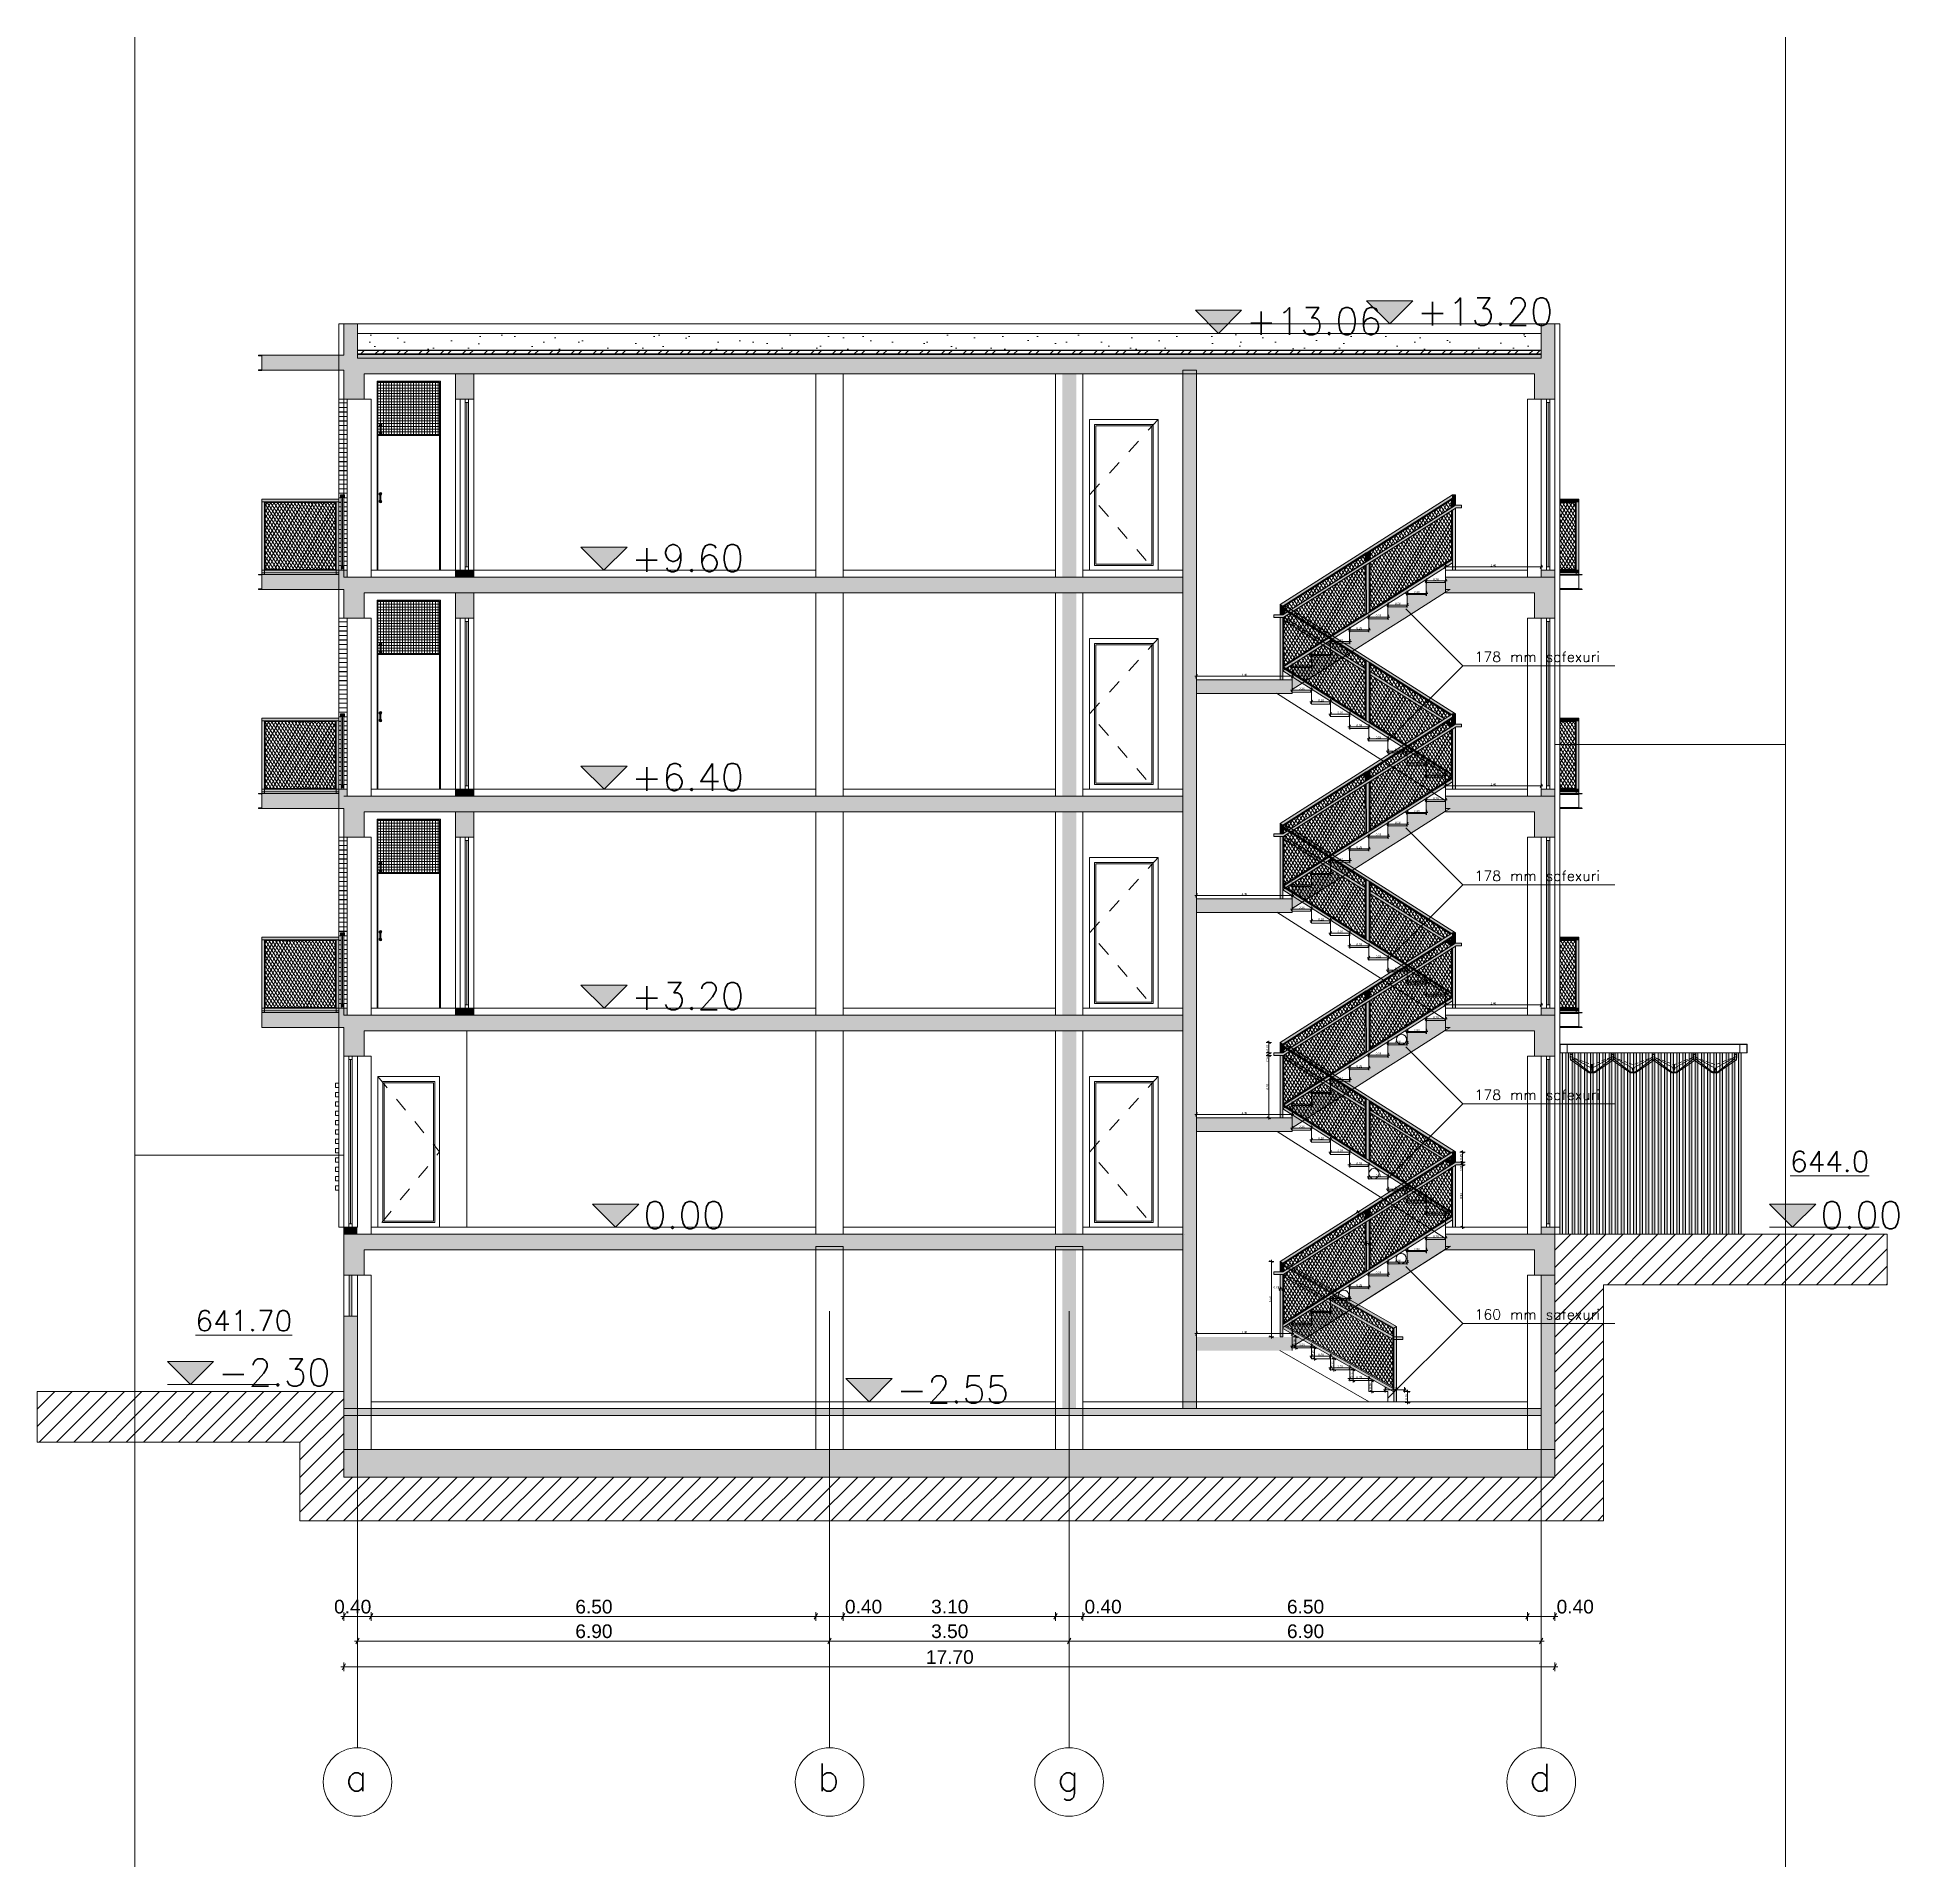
# Model space of a CAD drawing. Header units: millimetres. Extents: x 476244520 to 476657119, y 4620824743 to 4621446928.
# Drawn here: x 476553629 to 476580833, y 4621114425 to 4621141157 of the extents above; entities that cross this region are included whole.
import ezdxf

# ---------------------------------------------------------------- set-up
doc = ezdxf.new("R2010")
doc.units = ezdxf.units.MM
doc.header["$MEASUREMENT"] = 0
doc.linetypes.add('Dashed', pattern=[423.333333, 211.666667, -211.666667])
for name, color, linetype, lineweight in [('0_0 Architecture_Pen_No__7', 7, 'Continuous', 0), ('0_0 Architecture_Pen_No__8', 8, 'Continuous', 0), ('0_Pen_No__1_Pen_No__250', 7, 'Continuous', 0), ('0_Pen_No__250_Pen_No__142', 142, 'Continuous', 0), ('0_Pen_No__42_Pen_No__250_Pen_No__4', 7, 'Continuous', 0), ('0_Pen_No__42_Pen_No__250_Pen_No__7', 7, 'Continuous', 0), ('2D Drafting - General_Pen_No__250_Pen_No__7', 7, 'Continuous', 0), ('2D Drafting - General_Pen_No__250_Pen_No__7_Pen_No__154', 154, 'Continuous', 0), ('2D Drafting - General_Pen_No__250_Pen_No__7_Pen_No__250', 7, 'Continuous', 0), ('2D Drafting - General_Pen_No__250_Pen_No__7_Pen_No__7', 7, 'Continuous', 0), ('2D Drafting - General_Pen_No__7_Pen_No__253', 252, 'Continuous', 0), ('a-iataki_Pen_No__5_Pen_No__5_Pen_No__142', 142, 'Continuous', 0), ('Annotation - Text_Pen_No__7_Pen_No__7_Pen_No__5', 5, 'Continuous', 0), ('gegmebi_Pen_No__7_Pen_No__250', 7, 'Continuous', 0), ('gegmebi_Pen_No__7_Pen_No__7', 7, 'Continuous', 0), ('gegmebi_Pen_No__7_Pen_No__7_Pen_No__5', 5, 'Continuous', 0), ('kar-panjara_Pen_No__7_Pen_No__250', 7, 'Continuous', 0), ('New_._Pen_No__1', 1, 'Continuous', 0), ('New_2D Drafting - General_Pen_No__1', 1, 'Continuous', 0), ('New_2D Drafting - General_Pen_No__250', 7, 'Continuous', 0), ('New_2D Drafting - General_Pen_No__250_Pen_No__250', 7, 'Continuous', 0), ('New_2D Drafting - General_Pen_No__250_Pen_No__7_Pen_No__250', 7, 'Continuous', 0), ('New_2D Drafting - General_Pen_No__30_Pen_No__9_Pen_No__9_Pen_No__25', 255, 'Continuous', 0), ('New_2D Drafting - General_Pen_No__30_Pen_No__9_Pen_No__9_Pen_No__255', 255, 'Continuous', 0), ('New_2D Drafting - General_Pen_No__30_Pen_No__9_Pen_No__9_Pen_No__4', 7, 'Continuous', 0), ('New_2D Drafting - General_Pen_No__30_Pen_No__9_Pen_No__9_Pen_No__7', 7, 'Continuous', 0), ('New_2D Drafting - General_Pen_No__4', 7, 'Continuous', 0), ('New_2D Drafting - General_Pen_No__7', 7, 'Continuous', 0), ('New_2D Drafting - General_Pen_No__7_Pen_No__250', 7, 'Continuous', 0), ('New_2D Drafting - General_Pen_No__7_Pen_No__7', 7, 'Continuous', 0), ('New_Doors_Pen_No__7_Pen_No__7_Pen_No__250', 7, 'Continuous', 0), ('New_Doors_Pen_No__7_Pen_No__7_Pen_No__5', 5, 'Continuous', 0), ('New_Interior - Furniture _Pen_No__7', 7, 'Continuous', 0), ('New_reg_nak_Pen_No__250', 7, 'Continuous', 0), ('New_reg_nak_Pen_No__5', 5, 'Continuous', 0), ('New_reg_nak_Pen_No__7', 7, 'Continuous', 0), ('New_shenobebi_Pen_No__240', 240, 'Continuous', 0), ('New_shenobebi_Pen_No__4', 7, 'Continuous', 0), ('New_shenobebi_Pen_No__7', 7, 'Continuous', 0), ('New_Structural - Bearing_Pen_No__1', 1, 'Continuous', 0), ('New_Structural - Bearing_Pen_No__118', 118, 'Continuous', 0), ('New_Structural - Bearing_Pen_No__250', 7, 'Continuous', 0), ('reg_nak_Pen_No__250', 7, 'Continuous', 0), ('Structural - Bearing_Pen_No__250', 7, 'Continuous', 0), ('Structural - Bearing_Pen_No__7', 7, 'Continuous', 0), ('zoma_Pen_No__142', 142, 'Continuous', 0), ('zoma_Pen_No__1_Pen_No__142', 142, 'Continuous', 0), ('zoma_Pen_No__5_Pen_No__5_Pen_No__142', 142, 'Continuous', 0)]:
    doc.layers.add(name, color=color, linetype=linetype, lineweight=lineweight)
doc.layers.add('New_2D Drafting - General_Pen_No__254', color=7, linetype='Continuous', lineweight=0, true_color=0xcccccc)
doc.layers.add('zoma', color=7, linetype='Continuous')
doc.styles.add('GENERATED_STYLE_2', font='arial.ttf')
doc.linetypes.add('Break', pattern='A,0,[1,A-4 бѓЎбѓђбѓ®бѓљбѓ\x98 - nikas1.Shx,S=15.679026,R=0,X=0,Y=0],-1975.557214,0', length=1975.557214)
doc.dimstyles.new('GENERATED_STYLE__1', dxfattribs={"dimtxt": 200, "dimasz": 64.421331, "dimexe": 0.18, "dimexo": 3, "dimgap": 0.09, "dimtad": 1, "dimtih": 1, "dimtoh": 1, "dimlfac": 0.001, "dimzin": 0, "dimdsep": 46, "dimtxsty": 'GENERATED_STYLE_2', "dimblk": 'ARROWHEAD_2', "dimblk1": 'ARROWHEAD_2', "dimblk2": 'ARROWHEAD_2', "dimcen": 0.09, "dimclrd": 142, "dimclre": 142, "dimclrt": 142, "dimadec": 0, "dimazin": 0, "dimtfac": 1, "dimtdec": 4, "dimtmove": 0, "dimatfit": 3, "dimfxl": 1, "dimtolj": 1, "dimtzin": 0, "dimarcsym": 0})
doc.dimstyles.new('GENERATED_STYLE__14', dxfattribs={"dimtxt": 30.000001, "dimasz": 38, "dimexe": 0.18, "dimexo": 3, "dimgap": 0.09, "dimtad": 1, "dimlfac": 0.001, "dimzin": 0, "dimdsep": 46, "dimtxsty": 'GENERATED_STYLE_2', "dimblk": 'ARROWHEAD_2', "dimblk1": 'ARROWHEAD_2', "dimblk2": 'ARROWHEAD_2', "dimcen": 0.09, "dimclrd": 142, "dimclre": 142, "dimclrt": 142, "dimadec": 0, "dimazin": 0, "dimtfac": 1, "dimtdec": 4, "dimtmove": 0, "dimatfit": 3, "dimfxl": 1, "dimtolj": 1, "dimtzin": 0, "dimarcsym": 0})
doc.dimstyles.new('GENERATED_STYLE__15', dxfattribs={"dimtxt": 30.000001, "dimasz": 38, "dimexe": 0.18, "dimexo": 3, "dimgap": 0.09, "dimtad": 1, "dimtih": 1, "dimtoh": 1, "dimlfac": 0.001, "dimzin": 0, "dimdsep": 46, "dimtxsty": 'GENERATED_STYLE_2', "dimblk": 'ARROWHEAD_2', "dimblk1": 'ARROWHEAD_2', "dimblk2": 'ARROWHEAD_2', "dimcen": 0.09, "dimclrd": 142, "dimclre": 142, "dimclrt": 142, "dimadec": 0, "dimazin": 0, "dimtfac": 1, "dimtdec": 4, "dimtmove": 0, "dimatfit": 3, "dimfxl": 1, "dimtolj": 1, "dimtzin": 0, "dimarcsym": 0})
doc.dimstyles.new('GENERATED_STYLE__2', dxfattribs={"dimtxt": 200, "dimasz": 64.421331, "dimexe": 0.18, "dimexo": 3, "dimgap": 0.09, "dimtad": 1, "dimtih": 1, "dimtoh": 1, "dimlfac": 0.001, "dimzin": 0, "dimdsep": 46, "dimtxsty": 'GENERATED_STYLE_2', "dimblk": 'ARROWHEAD_2', "dimblk1": 'ARROWHEAD_2', "dimblk2": 'ARROWHEAD_2', "dimcen": 0.09, "dimclrd": 142, "dimclre": 142, "dimclrt": 142, "dimadec": 0, "dimazin": 0, "dimtfac": 1, "dimtdec": 4, "dimtmove": 2, "dimatfit": 3, "dimfxl": 1, "dimtolj": 1, "dimtzin": 0, "dimarcsym": 0})
pattern_1 = [(60, (476844527.15, 4621385791.044), (-38.971143, 22.5), []), (122.833095, (476844527.15, 4621385791.044), (36.8060797, 18.75), [])]
pattern_2 = [(0, (476844527.15, 4621385791.044), (0, 40), []), (90, (476844527.15, 4621385791.044), (-40, 0), [])]
pattern_3 = [(45, (476844527.15, 4621385791.04), (-459.6194, 459.6194), []), (45, (476844435.2, 4621385883), (-459.6194, 459.6194), [])]

# ---------------------------------------------------------------- blocks, each defined once
blk = doc.blocks.new('*D597', base_point=(476844527, 4621385791))
at = {"layer": 'zoma_Pen_No__142', "color": 142, "linetype": 'Continuous', "lineweight": 0, "transparency": 16777216}
for p, q in [((476573693, 4621121368), (476573618, 4621121368)), ((476573693, 4621121208), (476573618, 4621121208)), ((476573681, 4621121353), (476573631, 4621121382)), ((476573631, 4621121222), (476573681, 4621121193)), ((476573656, 4621121368), (476573656, 4621121392)), ((476573656, 4621121208), (476573656, 4621121368)), ((476573656, 4621121183), (476573656, 4621121208))]:
    blk.add_line(p, q, dxfattribs=at)
at = {"layer": 'zoma_Pen_No__142', "color": 142, "lineweight": 0, "transparency": 16777216, "insert": (476573650, 4621121248), "char_height": 30, "attachment_point": 7, "rotation": 90, "style": 'GENERATED_STYLE_2'}
blk.add_mtext('\\A1;{\\pql;\\fArial CYR|b0|i0|c204|p34;0.16}', dxfattribs=at)
blk = doc.blocks.new('ARROWHEAD_2')
at = {"color": 0, "linetype": 'Continuous', "lineweight": 0}
for p, q in [((0, 0), (-1, 0)), ((-0.38, -0.66), (0.38, 0.66))]:
    blk.add_line(p, q, dxfattribs=at)
blk = doc.blocks.new('*D598', base_point=(476844527, 4621385791))
at = {"layer": 'zoma_Pen_No__142', "color": 142, "linetype": 'Continuous', "lineweight": 0, "transparency": 16777216}
for p, q in [((476573170, 4621121528), (476573095, 4621121528)), ((476573158, 4621121513), (476573108, 4621121542)), ((476573133, 4621121528), (476573133, 4621121552)), ((476573133, 4621121368), (476573133, 4621121528)), ((476573170, 4621121368), (476573095, 4621121368)), ((476573108, 4621121382), (476573158, 4621121353)), ((476573133, 4621121343), (476573133, 4621121368))]:
    blk.add_line(p, q, dxfattribs=at)
at = {"layer": 'zoma_Pen_No__142', "color": 142, "lineweight": 0, "transparency": 16777216, "insert": (476573127, 4621121408), "char_height": 30, "attachment_point": 7, "rotation": 90, "style": 'GENERATED_STYLE_2'}
blk.add_mtext('\\A1;{\\pql;\\fArial CYR|b0|i0|c204|p34;0.16}', dxfattribs=at)
blk = doc.blocks.new('*D599', base_point=(476844527, 4621385791))
at = {"layer": 'zoma_Pen_No__142', "color": 142, "linetype": 'Continuous', "lineweight": 0, "transparency": 16777216}
for p, q in [((476572886, 4621121673), (476572836, 4621121702)), ((476572861, 4621121688), (476572861, 4621121712)), ((476572898, 4621121688), (476572823, 4621121688)), ((476572898, 4621121528), (476572823, 4621121528)), ((476572836, 4621121542), (476572886, 4621121513)), ((476572861, 4621121528), (476572861, 4621121688)), ((476572861, 4621121503), (476572861, 4621121528))]:
    blk.add_line(p, q, dxfattribs=at)
at = {"layer": 'zoma_Pen_No__142', "color": 142, "lineweight": 0, "transparency": 16777216, "insert": (476572855, 4621121568), "char_height": 30, "attachment_point": 7, "rotation": 90, "style": 'GENERATED_STYLE_2'}
blk.add_mtext('\\A1;{\\pql;\\fArial CYR|b0|i0|c204|p34;0.16}', dxfattribs=at)
blk = doc.blocks.new('*D600', base_point=(476844527, 4621385791))
at = {"layer": 'zoma_Pen_No__142', "color": 142, "linetype": 'Continuous', "lineweight": 0, "transparency": 16777216}
for p, q in [((476572617, 4621121848), (476572542, 4621121848)), ((476572604, 4621121833), (476572554, 4621121862)), ((476572554, 4621121702), (476572604, 4621121673)), ((476572579, 4621121848), (476572579, 4621121872)), ((476572579, 4621121688), (476572579, 4621121848)), ((476572617, 4621121688), (476572542, 4621121688)), ((476572579, 4621121663), (476572579, 4621121688))]:
    blk.add_line(p, q, dxfattribs=at)
at = {"layer": 'zoma_Pen_No__142', "color": 142, "lineweight": 0, "transparency": 16777216, "insert": (476572573, 4621121728), "char_height": 30, "attachment_point": 7, "rotation": 90, "style": 'GENERATED_STYLE_2'}
blk.add_mtext('\\A1;{\\pql;\\fArial CYR|b0|i0|c204|p34;0.16}', dxfattribs=at)
blk = doc.blocks.new('*D601', base_point=(476844527, 4621385791))
at = {"layer": 'zoma_Pen_No__142', "color": 142, "linetype": 'Continuous', "lineweight": 0, "transparency": 16777216}
for p, q in [((476572331, 4621122008), (476572256, 4621122008)), ((476572319, 4621121993), (476572269, 4621122022)), ((476572294, 4621122008), (476572294, 4621122032)), ((476572294, 4621121848), (476572294, 4621122008)), ((476572331, 4621121848), (476572256, 4621121848)), ((476572269, 4621121862), (476572319, 4621121833)), ((476572294, 4621121823), (476572294, 4621121848))]:
    blk.add_line(p, q, dxfattribs=at)
at = {"layer": 'zoma_Pen_No__142', "color": 142, "lineweight": 0, "transparency": 16777216, "insert": (476572288, 4621121888), "char_height": 30, "attachment_point": 7, "rotation": 90, "style": 'GENERATED_STYLE_2'}
blk.add_mtext('\\A1;{\\pql;\\fArial CYR|b0|i0|c204|p34;0.16}', dxfattribs=at)
blk = doc.blocks.new('*D602', base_point=(476844527, 4621385791))
at = {"layer": 'zoma_Pen_No__142', "color": 142, "linetype": 'Continuous', "lineweight": 0, "transparency": 16777216}
for p, q in [((476572059, 4621122168), (476571984, 4621122168)), ((476572059, 4621122008), (476571984, 4621122008)), ((476572046, 4621122153), (476571996, 4621122182)), ((476571996, 4621122022), (476572046, 4621121993)), ((476572021, 4621122168), (476572021, 4621122192)), ((476572021, 4621122008), (476572021, 4621122168)), ((476572021, 4621121983), (476572021, 4621122008))]:
    blk.add_line(p, q, dxfattribs=at)
at = {"layer": 'zoma_Pen_No__142', "color": 142, "lineweight": 0, "transparency": 16777216, "insert": (476572015, 4621122048), "char_height": 30, "attachment_point": 7, "rotation": 90, "style": 'GENERATED_STYLE_2'}
blk.add_mtext('\\A1;{\\pql;\\fArial CYR|b0|i0|c204|p34;0.16}', dxfattribs=at)
blk = doc.blocks.new('*D603', base_point=(476844527, 4621385791))
at = {"layer": 'zoma_Pen_No__142', "color": 142, "linetype": 'Continuous', "lineweight": 0, "transparency": 16777216}
for p, q in [((476572224, 4621121885), (476572249, 4621121885)), ((476572263, 4621121910), (476572234, 4621121860)), ((476572249, 4621121847), (476572249, 4621121922)), ((476572249, 4621121885), (476572529, 4621121885)), ((476572514, 4621121860), (476572543, 4621121910)), ((476572529, 4621121847), (476572529, 4621121922)), ((476572529, 4621121885), (476572553, 4621121885))]:
    blk.add_line(p, q, dxfattribs=at)
at = {"layer": 'zoma_Pen_No__142', "color": 142, "lineweight": 0, "transparency": 16777216, "insert": (476572349, 4621121891), "char_height": 30, "attachment_point": 7, "style": 'GENERATED_STYLE_2'}
blk.add_mtext('\\A1;{\\pql;\\fArial CYR|b0|i0|c204|p34;0.28}', dxfattribs=at)
blk = doc.blocks.new('*D604', base_point=(476844527, 4621385791))
at = {"layer": 'zoma_Pen_No__142', "color": 142, "linetype": 'Continuous', "lineweight": 0, "transparency": 16777216}
for p, q in [((476571944, 4621122032), (476571969, 4621122032)), ((476571983, 4621122057), (476571954, 4621122007)), ((476571969, 4621121994), (476571969, 4621122069)), ((476571969, 4621122032), (476572249, 4621122032)), ((476572234, 4621122007), (476572263, 4621122057)), ((476572249, 4621121994), (476572249, 4621122069)), ((476572249, 4621122032), (476572273, 4621122032))]:
    blk.add_line(p, q, dxfattribs=at)
at = {"layer": 'zoma_Pen_No__142', "color": 142, "lineweight": 0, "transparency": 16777216, "insert": (476572069, 4621122038), "char_height": 30, "attachment_point": 7, "style": 'GENERATED_STYLE_2'}
blk.add_mtext('\\A1;{\\pql;\\fArial CYR|b0|i0|c204|p34;0.28}', dxfattribs=at)
blk = doc.blocks.new('*D605', base_point=(476844527, 4621385791))
at = {"layer": 'zoma_Pen_No__142', "color": 142, "linetype": 'Continuous', "lineweight": 0, "transparency": 16777216}
for p, q in [((476572504, 4621121715), (476572529, 4621121715)), ((476572543, 4621121740), (476572514, 4621121690)), ((476572529, 4621121678), (476572529, 4621121753)), ((476572529, 4621121715), (476572809, 4621121715)), ((476572794, 4621121690), (476572823, 4621121740)), ((476572809, 4621121678), (476572809, 4621121753)), ((476572809, 4621121715), (476572833, 4621121715))]:
    blk.add_line(p, q, dxfattribs=at)
at = {"layer": 'zoma_Pen_No__142', "color": 142, "lineweight": 0, "transparency": 16777216, "insert": (476572629, 4621121721), "char_height": 30, "attachment_point": 7, "style": 'GENERATED_STYLE_2'}
blk.add_mtext('\\A1;{\\pql;\\fArial CYR|b0|i0|c204|p34;0.28}', dxfattribs=at)
blk = doc.blocks.new('*D606', base_point=(476844527, 4621385791))
at = {"layer": 'zoma_Pen_No__142', "color": 142, "linetype": 'Continuous', "lineweight": 0, "transparency": 16777216}
for p, q in [((476572784, 4621121557), (476572809, 4621121557)), ((476572823, 4621121582), (476572794, 4621121532)), ((476572809, 4621121519), (476572809, 4621121594)), ((476572809, 4621121557), (476573089, 4621121557)), ((476573074, 4621121532), (476573103, 4621121582)), ((476573089, 4621121519), (476573089, 4621121594)), ((476573089, 4621121557), (476573113, 4621121557))]:
    blk.add_line(p, q, dxfattribs=at)
at = {"layer": 'zoma_Pen_No__142', "color": 142, "lineweight": 0, "transparency": 16777216, "insert": (476572909, 4621121563), "char_height": 30, "attachment_point": 7, "style": 'GENERATED_STYLE_2'}
blk.add_mtext('\\A1;{\\pql;\\fArial CYR|b0|i0|c204|p34;0.28}', dxfattribs=at)
blk = doc.blocks.new('*D607', base_point=(476844527, 4621385791))
at = {"layer": 'zoma_Pen_No__142', "color": 142, "linetype": 'Continuous', "lineweight": 0, "transparency": 16777216}
for p, q in [((476573329, 4621121356), (476573329, 4621121431)), ((476573609, 4621121356), (476573609, 4621121431)), ((476573304, 4621121394), (476573329, 4621121394)), ((476573343, 4621121419), (476573314, 4621121369)), ((476573329, 4621121394), (476573609, 4621121394)), ((476573594, 4621121369), (476573623, 4621121419)), ((476573609, 4621121394), (476573633, 4621121394))]:
    blk.add_line(p, q, dxfattribs=at)
at = {"layer": 'zoma_Pen_No__142', "color": 142, "lineweight": 0, "transparency": 16777216, "insert": (476573429, 4621121400), "char_height": 30, "attachment_point": 7, "style": 'GENERATED_STYLE_2'}
blk.add_mtext('\\A1;{\\pql;\\fArial CYR|b0|i0|c204|p34;0.28}', dxfattribs=at)
blk = doc.blocks.new('*D608', base_point=(476844527, 4621385791))
at = {"layer": 'zoma_Pen_No__142', "color": 142, "linetype": 'Continuous', "lineweight": 0, "transparency": 16777216}
for p, q in [((476571944, 4621122369), (476571969, 4621122369)), ((476571983, 4621122394), (476571954, 4621122344)), ((476571969, 4621122331), (476571969, 4621122406)), ((476571969, 4621122369), (476572249, 4621122369)), ((476572234, 4621122344), (476572263, 4621122394)), ((476572249, 4621122331), (476572249, 4621122406)), ((476572249, 4621122369), (476572273, 4621122369))]:
    blk.add_line(p, q, dxfattribs=at)
at = {"layer": 'zoma_Pen_No__142', "color": 142, "lineweight": 0, "transparency": 16777216, "insert": (476572069, 4621122375), "char_height": 30, "attachment_point": 7, "style": 'GENERATED_STYLE_2'}
blk.add_mtext('\\A1;{\\pql;\\fArial CYR|b0|i0|c204|p34;0.28}', dxfattribs=at)
blk = doc.blocks.new('*D609', base_point=(476844527, 4621385791))
at = {"layer": 'zoma_Pen_No__142', "color": 142, "linetype": 'Continuous', "lineweight": 0, "transparency": 16777216}
for p, q in [((476572224, 4621122540), (476572249, 4621122540)), ((476572263, 4621122565), (476572234, 4621122515)), ((476572249, 4621122502), (476572249, 4621122577)), ((476572249, 4621122540), (476572529, 4621122540)), ((476572514, 4621122515), (476572543, 4621122565)), ((476572529, 4621122502), (476572529, 4621122577)), ((476572529, 4621122540), (476572553, 4621122540))]:
    blk.add_line(p, q, dxfattribs=at)
at = {"layer": 'zoma_Pen_No__142', "color": 142, "lineweight": 0, "transparency": 16777216, "insert": (476572349, 4621122546), "char_height": 30, "attachment_point": 7, "style": 'GENERATED_STYLE_2'}
blk.add_mtext('\\A1;{\\pql;\\fArial CYR|b0|i0|c204|p34;0.28}', dxfattribs=at)
blk = doc.blocks.new('*D610', base_point=(476844527.14839, 4621385791.04405))
at = {"layer": 'zoma_Pen_No__142', "color": 142, "linetype": 'Continuous', "lineweight": 0, "transparency": 16777216}
for p, q in [((476572504.074, 4621122726.20896), (476572528.524, 4621122726.20896)), ((476572542.95775, 4621122751.20896), (476572514.09025, 4621122701.20896)), ((476572528.524, 4621122688.70896), (476572528.524, 4621122763.70896)), ((476572528.524, 4621122726.20896), (476572808.524, 4621122726.20896)), ((476572794.09025, 4621122701.20896), (476572822.95775, 4621122751.20896)), ((476572808.524, 4621122688.70896), (476572808.524, 4621122763.70896)), ((476572808.524, 4621122726.20896), (476572832.974, 4621122726.20896))]:
    blk.add_line(p, q, dxfattribs=at)
at = {"layer": 'zoma_Pen_No__142', "color": 142, "lineweight": 0, "transparency": 16777216, "insert": (476572628.6153, 4621122732.20896), "char_height": 30.0000012, "attachment_point": 7, "style": 'GENERATED_STYLE_2'}
blk.add_mtext('\\A1;{\\pql;\\fArial CYR|b0|i0|c204|p34;0.28}', dxfattribs=at)
blk = doc.blocks.new('*D611', base_point=(476844527, 4621385791))
at = {"layer": 'zoma_Pen_No__142', "color": 142, "linetype": 'Continuous', "lineweight": 0, "transparency": 16777216}
for p, q in [((476572784, 4621122900), (476572809, 4621122900)), ((476572823, 4621122925), (476572794, 4621122875)), ((476572809, 4621122863), (476572809, 4621122938)), ((476572809, 4621122900), (476573089, 4621122900)), ((476573074, 4621122875), (476573103, 4621122925)), ((476573089, 4621122863), (476573089, 4621122938)), ((476573089, 4621122900), (476573113, 4621122900))]:
    blk.add_line(p, q, dxfattribs=at)
at = {"layer": 'zoma_Pen_No__142', "color": 142, "lineweight": 0, "transparency": 16777216, "insert": (476572909, 4621122906), "char_height": 30, "attachment_point": 7, "style": 'GENERATED_STYLE_2'}
blk.add_mtext('\\A1;{\\pql;\\fArial CYR|b0|i0|c204|p34;0.28}', dxfattribs=at)
blk = doc.blocks.new('*D612', base_point=(476844527, 4621385791))
at = {"layer": 'zoma_Pen_No__142', "color": 142, "linetype": 'Continuous', "lineweight": 0, "transparency": 16777216}
for p, q in [((476573064, 4621123083), (476573089, 4621123083)), ((476573103, 4621123108), (476573074, 4621123058)), ((476573089, 4621123045), (476573089, 4621123120)), ((476573089, 4621123083), (476573369, 4621123083)), ((476573354, 4621123058), (476573383, 4621123108)), ((476573369, 4621123045), (476573369, 4621123120)), ((476573369, 4621123083), (476573393, 4621123083))]:
    blk.add_line(p, q, dxfattribs=at)
at = {"layer": 'zoma_Pen_No__142', "color": 142, "lineweight": 0, "transparency": 16777216, "insert": (476573189, 4621123089), "char_height": 30, "attachment_point": 7, "style": 'GENERATED_STYLE_2'}
blk.add_mtext('\\A1;{\\pql;\\fArial CYR|b0|i0|c204|p34;0.28}', dxfattribs=at)
blk = doc.blocks.new('*D613', base_point=(476844527, 4621385791))
at = {"layer": 'zoma_Pen_No__142', "color": 142, "linetype": 'Continuous', "lineweight": 0, "transparency": 16777216}
for p, q in [((476573344, 4621123261), (476573369, 4621123261)), ((476573383, 4621123286), (476573354, 4621123236)), ((476573369, 4621123223), (476573369, 4621123298)), ((476573369, 4621123261), (476573649, 4621123261)), ((476573634, 4621123236), (476573663, 4621123286)), ((476573649, 4621123223), (476573649, 4621123298)), ((476573649, 4621123261), (476573673, 4621123261))]:
    blk.add_line(p, q, dxfattribs=at)
at = {"layer": 'zoma_Pen_No__142', "color": 142, "lineweight": 0, "transparency": 16777216, "insert": (476573469, 4621123267), "char_height": 30, "attachment_point": 7, "style": 'GENERATED_STYLE_2'}
blk.add_mtext('\\A1;{\\pql;\\fArial CYR|b0|i0|c204|p34;0.28}', dxfattribs=at)
blk = doc.blocks.new('*D614', base_point=(476844527, 4621385791))
at = {"layer": 'zoma_Pen_No__142', "color": 142, "linetype": 'Continuous', "lineweight": 0, "transparency": 16777216}
for p, q in [((476573624, 4621123430), (476573649, 4621123430)), ((476573663, 4621123455), (476573634, 4621123405)), ((476573649, 4621123393), (476573649, 4621123468)), ((476573649, 4621123430), (476573929, 4621123430)), ((476573914, 4621123405), (476573943, 4621123455)), ((476573929, 4621123393), (476573929, 4621123468)), ((476573929, 4621123430), (476573953, 4621123430))]:
    blk.add_line(p, q, dxfattribs=at)
at = {"layer": 'zoma_Pen_No__142', "color": 142, "lineweight": 0, "transparency": 16777216, "insert": (476573749, 4621123436), "char_height": 30, "attachment_point": 7, "style": 'GENERATED_STYLE_2'}
blk.add_mtext('\\A1;{\\pql;\\fArial CYR|b0|i0|c204|p34;0.28}', dxfattribs=at)
blk = doc.blocks.new('*D615', base_point=(476844527, 4621385791))
at = {"layer": 'zoma_Pen_No__142', "color": 142, "linetype": 'Continuous', "lineweight": 0, "transparency": 16777216}
for p, q in [((476573904, 4621123613), (476573929, 4621123613)), ((476573943, 4621123638), (476573914, 4621123588)), ((476573929, 4621123575), (476573929, 4621123650)), ((476573929, 4621123613), (476574209, 4621123613)), ((476574194, 4621123588), (476574223, 4621123638)), ((476574209, 4621123575), (476574209, 4621123650)), ((476574209, 4621123613), (476574233, 4621123613))]:
    blk.add_line(p, q, dxfattribs=at)
at = {"layer": 'zoma_Pen_No__142', "color": 142, "lineweight": 0, "transparency": 16777216, "insert": (476574029, 4621123619), "char_height": 30, "attachment_point": 7, "style": 'GENERATED_STYLE_2'}
blk.add_mtext('\\A1;{\\pql;\\fArial CYR|b0|i0|c204|p34;0.28}', dxfattribs=at)
blk = doc.blocks.new('*D616', base_point=(476844527, 4621385791))
at = {"layer": 'zoma_Pen_No__142', "color": 142, "linetype": 'Continuous', "lineweight": 0, "transparency": 16777216}
for p, q in [((476573904, 4621123975), (476573929, 4621123975)), ((476573943, 4621124000), (476573914, 4621123950)), ((476573929, 4621123938), (476573929, 4621124013)), ((476573929, 4621123975), (476574209, 4621123975)), ((476574194, 4621123950), (476574223, 4621124000)), ((476574209, 4621123938), (476574209, 4621124013)), ((476574209, 4621123975), (476574233, 4621123975))]:
    blk.add_line(p, q, dxfattribs=at)
at = {"layer": 'zoma_Pen_No__142', "color": 142, "lineweight": 0, "transparency": 16777216, "insert": (476574029, 4621123981), "char_height": 30, "attachment_point": 7, "style": 'GENERATED_STYLE_2'}
blk.add_mtext('\\A1;{\\pql;\\fArial CYR|b0|i0|c204|p34;0.28}', dxfattribs=at)
blk = doc.blocks.new('*D617', base_point=(476844527, 4621385791))
at = {"layer": 'zoma_Pen_No__142', "color": 142, "linetype": 'Continuous', "lineweight": 0, "transparency": 16777216}
for p, q in [((476573624, 4621124157), (476573649, 4621124157)), ((476573663, 4621124182), (476573634, 4621124132)), ((476573649, 4621124120), (476573649, 4621124195)), ((476573649, 4621124157), (476573929, 4621124157)), ((476573914, 4621124132), (476573943, 4621124182)), ((476573929, 4621124120), (476573929, 4621124195)), ((476573929, 4621124157), (476573953, 4621124157))]:
    blk.add_line(p, q, dxfattribs=at)
at = {"layer": 'zoma_Pen_No__142', "color": 142, "lineweight": 0, "transparency": 16777216, "insert": (476573749, 4621124163), "char_height": 30, "attachment_point": 7, "style": 'GENERATED_STYLE_2'}
blk.add_mtext('\\A1;{\\pql;\\fArial CYR|b0|i0|c204|p34;0.28}', dxfattribs=at)
blk = doc.blocks.new('*D618', base_point=(476844527, 4621385791))
at = {"layer": 'zoma_Pen_No__142', "color": 142, "linetype": 'Continuous', "lineweight": 0, "transparency": 16777216}
for p, q in [((476573344, 4621124324), (476573369, 4621124324)), ((476573383, 4621124349), (476573354, 4621124299)), ((476573369, 4621124286), (476573369, 4621124361)), ((476573369, 4621124324), (476573649, 4621124324)), ((476573634, 4621124299), (476573663, 4621124349)), ((476573649, 4621124286), (476573649, 4621124361)), ((476573649, 4621124324), (476573673, 4621124324))]:
    blk.add_line(p, q, dxfattribs=at)
at = {"layer": 'zoma_Pen_No__142', "color": 142, "lineweight": 0, "transparency": 16777216, "insert": (476573469, 4621124330), "char_height": 30, "attachment_point": 7, "style": 'GENERATED_STYLE_2'}
blk.add_mtext('\\A1;{\\pql;\\fArial CYR|b0|i0|c204|p34;0.28}', dxfattribs=at)
blk = doc.blocks.new('*D619', base_point=(476844527, 4621385791))
at = {"layer": 'zoma_Pen_No__142', "color": 142, "linetype": 'Continuous', "lineweight": 0, "transparency": 16777216}
for p, q in [((476573064, 4621124506), (476573089, 4621124506)), ((476573103, 4621124531), (476573074, 4621124481)), ((476573089, 4621124468), (476573089, 4621124543)), ((476573089, 4621124506), (476573369, 4621124506)), ((476573354, 4621124481), (476573383, 4621124531)), ((476573369, 4621124468), (476573369, 4621124543)), ((476573369, 4621124506), (476573393, 4621124506))]:
    blk.add_line(p, q, dxfattribs=at)
at = {"layer": 'zoma_Pen_No__142', "color": 142, "lineweight": 0, "transparency": 16777216, "insert": (476573189, 4621124512), "char_height": 30, "attachment_point": 7, "style": 'GENERATED_STYLE_2'}
blk.add_mtext('\\A1;{\\pql;\\fArial CYR|b0|i0|c204|p34;0.28}', dxfattribs=at)
blk = doc.blocks.new('*D620', base_point=(476844527, 4621385791))
at = {"layer": 'zoma_Pen_No__142', "color": 142, "linetype": 'Continuous', "lineweight": 0, "transparency": 16777216}
for p, q in [((476572823, 4621124705), (476572794, 4621124655)), ((476572809, 4621124642), (476572809, 4621124717)), ((476573074, 4621124655), (476573103, 4621124705)), ((476573089, 4621124642), (476573089, 4621124717)), ((476572784, 4621124680), (476572809, 4621124680)), ((476572809, 4621124680), (476573089, 4621124680)), ((476573089, 4621124680), (476573113, 4621124680))]:
    blk.add_line(p, q, dxfattribs=at)
at = {"layer": 'zoma_Pen_No__142', "color": 142, "lineweight": 0, "transparency": 16777216, "insert": (476572909, 4621124686), "char_height": 30, "attachment_point": 7, "style": 'GENERATED_STYLE_2'}
blk.add_mtext('\\A1;{\\pql;\\fArial CYR|b0|i0|c204|p34;0.28}', dxfattribs=at)
blk = doc.blocks.new('*D621', base_point=(476844527, 4621385791))
at = {"layer": 'zoma_Pen_No__142', "color": 142, "linetype": 'Continuous', "lineweight": 0, "transparency": 16777216}
for p, q in [((476572504, 4621124865), (476572529, 4621124865)), ((476572543, 4621124890), (476572514, 4621124840)), ((476572529, 4621124828), (476572529, 4621124903)), ((476572529, 4621124865), (476572809, 4621124865)), ((476572794, 4621124840), (476572823, 4621124890)), ((476572809, 4621124828), (476572809, 4621124903)), ((476572809, 4621124865), (476572833, 4621124865))]:
    blk.add_line(p, q, dxfattribs=at)
at = {"layer": 'zoma_Pen_No__142', "color": 142, "lineweight": 0, "transparency": 16777216, "insert": (476572629, 4621124871), "char_height": 30, "attachment_point": 7, "style": 'GENERATED_STYLE_2'}
blk.add_mtext('\\A1;{\\pql;\\fArial CYR|b0|i0|c204|p34;0.28}', dxfattribs=at)
blk = doc.blocks.new('*D622', base_point=(476844527, 4621385791))
at = {"layer": 'zoma_Pen_No__142', "color": 142, "linetype": 'Continuous', "lineweight": 0, "transparency": 16777216}
for p, q in [((476572224, 4621125047), (476572249, 4621125047)), ((476572263, 4621125072), (476572234, 4621125022)), ((476572249, 4621125010), (476572249, 4621125085)), ((476572249, 4621125047), (476572529, 4621125047)), ((476572514, 4621125022), (476572543, 4621125072)), ((476572529, 4621125010), (476572529, 4621125085)), ((476572529, 4621125047), (476572553, 4621125047))]:
    blk.add_line(p, q, dxfattribs=at)
at = {"layer": 'zoma_Pen_No__142', "color": 142, "lineweight": 0, "transparency": 16777216, "insert": (476572349, 4621125053), "char_height": 30, "attachment_point": 7, "style": 'GENERATED_STYLE_2'}
blk.add_mtext('\\A1;{\\pql;\\fArial CYR|b0|i0|c204|p34;0.28}', dxfattribs=at)
blk = doc.blocks.new('*D623', base_point=(476844527, 4621385791))
at = {"layer": 'zoma_Pen_No__142', "color": 142, "linetype": 'Continuous', "lineweight": 0, "transparency": 16777216}
for p, q in [((476571983, 4621125243), (476571954, 4621125193)), ((476571969, 4621125180), (476571969, 4621125255)), ((476572234, 4621125193), (476572263, 4621125243)), ((476572249, 4621125180), (476572249, 4621125255)), ((476571944, 4621125218), (476571969, 4621125218)), ((476571969, 4621125218), (476572249, 4621125218)), ((476572249, 4621125218), (476572273, 4621125218))]:
    blk.add_line(p, q, dxfattribs=at)
at = {"layer": 'zoma_Pen_No__142', "color": 142, "lineweight": 0, "transparency": 16777216, "insert": (476572069, 4621125224), "char_height": 30, "attachment_point": 7, "style": 'GENERATED_STYLE_2'}
blk.add_mtext('\\A1;{\\pql;\\fArial CYR|b0|i0|c204|p34;0.28}', dxfattribs=at)
blk = doc.blocks.new('*D624', base_point=(476844527, 4621385791))
at = {"layer": 'zoma_Pen_No__142', "color": 142, "linetype": 'Continuous', "lineweight": 0, "transparency": 16777216}
for p, q in [((476570544, 4621125419), (476570568, 4621125419)), ((476570583, 4621125444), (476570554, 4621125394)), ((476570568, 4621125381), (476570568, 4621125456)), ((476570568, 4621125419), (476571969, 4621125419)), ((476571954, 4621125394), (476571983, 4621125444)), ((476571969, 4621125381), (476571969, 4621125456)), ((476571969, 4621125419), (476571993, 4621125419))]:
    blk.add_line(p, q, dxfattribs=at)
at = {"layer": 'zoma_Pen_No__142', "color": 142, "lineweight": 0, "transparency": 16777216, "insert": (476571229, 4621125425), "char_height": 30, "attachment_point": 7, "style": 'GENERATED_STYLE_2'}
blk.add_mtext('\\A1;{\\pql;\\fArial CYR|b0|i0|c204|p34;1.40}', dxfattribs=at)
blk = doc.blocks.new('*D625', base_point=(476844527, 4621385791))
at = {"layer": 'zoma_Pen_No__142', "color": 142, "linetype": 'Continuous', "lineweight": 0, "transparency": 16777216}
for p, q in [((476570568, 4621122178), (476570568, 4621122253)), ((476571969, 4621122178), (476571969, 4621122253)), ((476570544, 4621122215), (476570568, 4621122215)), ((476570583, 4621122240), (476570554, 4621122190)), ((476570568, 4621122215), (476571969, 4621122215)), ((476571954, 4621122190), (476571983, 4621122240)), ((476571969, 4621122215), (476571993, 4621122215))]:
    blk.add_line(p, q, dxfattribs=at)
at = {"layer": 'zoma_Pen_No__142', "color": 142, "lineweight": 0, "transparency": 16777216, "insert": (476571229, 4621122221), "char_height": 30, "attachment_point": 7, "style": 'GENERATED_STYLE_2'}
blk.add_mtext('\\A1;{\\pql;\\fArial CYR|b0|i0|c204|p34;1.40}', dxfattribs=at)
blk = doc.blocks.new('*D626', base_point=(476844527, 4621385791))
at = {"layer": 'zoma_Pen_No__142', "color": 142, "linetype": 'Continuous', "lineweight": 0, "transparency": 16777216}
for p, q in [((476574184, 4621127020), (476574208, 4621127020)), ((476574223, 4621127045), (476574194, 4621126995)), ((476574208, 4621126982), (476574208, 4621127057)), ((476574208, 4621127020), (476575608, 4621127020)), ((476575594, 4621126995), (476575623, 4621127045)), ((476575608, 4621126982), (476575608, 4621127057)), ((476575608, 4621127020), (476575633, 4621127020))]:
    blk.add_line(p, q, dxfattribs=at)
at = {"layer": 'zoma_Pen_No__142', "color": 142, "lineweight": 0, "transparency": 16777216, "insert": (476574868, 4621127026), "char_height": 30, "attachment_point": 7, "style": 'GENERATED_STYLE_2'}
blk.add_mtext('\\A1;{\\pql;\\fArial CYR|b0|i0|c204|p34;1.40}', dxfattribs=at)
blk = doc.blocks.new('*D627', base_point=(476844527, 4621385791))
at = {"layer": 'zoma_Pen_No__142', "color": 142, "linetype": 'Continuous', "lineweight": 0, "transparency": 16777216}
for p, q in [((476571767, 4621122869), (476571791, 4621122869)), ((476571806, 4621122894), (476571777, 4621122844)), ((476571791, 4621122832), (476571791, 4621122907)), ((476571791, 4621122869), (476571832, 4621122869)), ((476571817, 4621122844), (476571846, 4621122894)), ((476571832, 4621122832), (476571832, 4621122907)), ((476571832, 4621122869), (476571856, 4621122869))]:
    blk.add_line(p, q, dxfattribs=at)
at = {"layer": 'zoma_Pen_No__142', "color": 142, "lineweight": 0, "transparency": 16777216, "insert": (476571697, 4621122875), "char_height": 30, "attachment_point": 7, "style": 'GENERATED_STYLE_2'}
blk.add_mtext('\\A1;{\\pql;\\fArial CYR|b0|i0|c204|p34;0.04}', dxfattribs=at)
blk = doc.blocks.new('*D628', base_point=(476844527, 4621385791))
at = {"layer": 'zoma_Pen_No__142', "color": 142, "linetype": 'Continuous', "lineweight": 0, "transparency": 16777216}
for p, q in [((476571701, 4621123268), (476571626, 4621123268)), ((476571689, 4621123253), (476571639, 4621123282)), ((476571664, 4621123268), (476571664, 4621123292)), ((476571664, 4621122168), (476571664, 4621123268)), ((476571701, 4621122168), (476571626, 4621122168)), ((476571639, 4621122182), (476571689, 4621122153)), ((476571664, 4621122143), (476571664, 4621122168))]:
    blk.add_line(p, q, dxfattribs=at)
at = {"layer": 'zoma_Pen_No__142', "color": 142, "lineweight": 0, "transparency": 16777216, "insert": (476571658, 4621122678), "char_height": 30, "attachment_point": 7, "rotation": 90, "style": 'GENERATED_STYLE_2'}
blk.add_mtext('\\A1;{\\pql;\\fArial CYR|b0|i0|c204|p34;1.10}', dxfattribs=at)
blk = doc.blocks.new('*D629', base_point=(476844527, 4621385791))
at = {"layer": 'zoma_Pen_No__142', "color": 142, "linetype": 'Continuous', "lineweight": 0, "transparency": 16777216}
for p, q in [((476571665, 4621126278), (476571590, 4621126278)), ((476571603, 4621126292), (476571653, 4621126263)), ((476571628, 4621125368), (476571628, 4621126278)), ((476571665, 4621125368), (476571590, 4621125368)), ((476571603, 4621125382), (476571653, 4621125353)), ((476571628, 4621125343), (476571628, 4621125368))]:
    blk.add_line(p, q, dxfattribs=at)
at = {"layer": 'zoma_Pen_No__142', "color": 142, "lineweight": 0, "transparency": 16777216, "char_height": 30, "attachment_point": 7, "rotation": 90, "style": 'GENERATED_STYLE_2'}
for s, insert in [('\\A1;{\\pql;\\fArial CYR|b0|i0|c204|p34;0.04}', (476571622, 4621126184)), ('\\A1;{\\pql;\\fArial CYR|b0|i0|c204|p34;0.91}', (476571622, 4621125783))]:
    blk.add_mtext(s, dxfattribs=dict(at, insert=insert))
blk = doc.blocks.new('*D630', base_point=(476844527, 4621385791))
at = {"layer": 'zoma_Pen_No__142', "color": 142, "linetype": 'Continuous', "lineweight": 0, "transparency": 16777216}
for p, q in [((476571603, 4621126332), (476571653, 4621126303)), ((476571665, 4621126318), (476571590, 4621126318)), ((476571665, 4621126278), (476571590, 4621126278)), ((476571603, 4621126292), (476571653, 4621126263)), ((476571628, 4621126278), (476571628, 4621126318))]:
    blk.add_line(p, q, dxfattribs=at)
blk = doc.blocks.new('*D631', base_point=(476844527, 4621385791))
at = {"layer": 'zoma_Pen_No__142', "color": 142, "linetype": 'Continuous', "lineweight": 0, "transparency": 16777216}
for p, q in [((476571665, 4621126468), (476571590, 4621126468)), ((476571653, 4621126453), (476571603, 4621126482)), ((476571603, 4621126332), (476571653, 4621126303)), ((476571628, 4621126468), (476571628, 4621126492)), ((476571628, 4621126318), (476571628, 4621126468)), ((476571665, 4621126318), (476571590, 4621126318))]:
    blk.add_line(p, q, dxfattribs=at)
at = {"layer": 'zoma_Pen_No__142', "color": 142, "lineweight": 0, "transparency": 16777216, "insert": (476571622, 4621126353), "char_height": 30, "attachment_point": 7, "rotation": 90, "style": 'GENERATED_STYLE_2'}
blk.add_mtext('\\A1;{\\pql;\\fArial CYR|b0|i0|c204|p34;0.15}', dxfattribs=at)
blk = doc.blocks.new('*D632', base_point=(476844527, 4621385791))
at = {"layer": 'zoma_Pen_No__142', "color": 142, "linetype": 'Continuous', "lineweight": 0, "transparency": 16777216}
for p, q in [((476573693, 4621121368), (476573618, 4621121368)), ((476573693, 4621121208), (476573618, 4621121208)), ((476573681, 4621121353), (476573631, 4621121382)), ((476573631, 4621121222), (476573681, 4621121193)), ((476573656, 4621121368), (476573656, 4621121392)), ((476573656, 4621121208), (476573656, 4621121368)), ((476573656, 4621121183), (476573656, 4621121208))]:
    blk.add_line(p, q, dxfattribs=at)
at = {"layer": 'zoma_Pen_No__142', "color": 142, "lineweight": 0, "transparency": 16777216, "insert": (476573650, 4621121248), "char_height": 30, "attachment_point": 7, "rotation": 90, "style": 'GENERATED_STYLE_2'}
blk.add_mtext('\\A1;{\\pql;\\fArial CYR|b0|i0|c204|p34;0.16}', dxfattribs=at)
blk = doc.blocks.new('*D633', base_point=(476844527, 4621385791))
at = {"layer": 'zoma_Pen_No__142', "color": 142, "linetype": 'Continuous', "lineweight": 0, "transparency": 16777216}
for p, q in [((476573170, 4621121528), (476573095, 4621121528)), ((476573158, 4621121513), (476573108, 4621121542)), ((476573133, 4621121528), (476573133, 4621121552)), ((476573133, 4621121368), (476573133, 4621121528)), ((476573170, 4621121368), (476573095, 4621121368)), ((476573108, 4621121382), (476573158, 4621121353)), ((476573133, 4621121343), (476573133, 4621121368))]:
    blk.add_line(p, q, dxfattribs=at)
at = {"layer": 'zoma_Pen_No__142', "color": 142, "lineweight": 0, "transparency": 16777216, "insert": (476573127, 4621121408), "char_height": 30, "attachment_point": 7, "rotation": 90, "style": 'GENERATED_STYLE_2'}
blk.add_mtext('\\A1;{\\pql;\\fArial CYR|b0|i0|c204|p34;0.16}', dxfattribs=at)
blk = doc.blocks.new('*D634', base_point=(476844527, 4621385791))
at = {"layer": 'zoma_Pen_No__142', "color": 142, "linetype": 'Continuous', "lineweight": 0, "transparency": 16777216}
for p, q in [((476572886, 4621121673), (476572836, 4621121702)), ((476572861, 4621121688), (476572861, 4621121712)), ((476572898, 4621121688), (476572823, 4621121688)), ((476572898, 4621121528), (476572823, 4621121528)), ((476572836, 4621121542), (476572886, 4621121513)), ((476572861, 4621121528), (476572861, 4621121688)), ((476572861, 4621121503), (476572861, 4621121528))]:
    blk.add_line(p, q, dxfattribs=at)
at = {"layer": 'zoma_Pen_No__142', "color": 142, "lineweight": 0, "transparency": 16777216, "insert": (476572855, 4621121568), "char_height": 30, "attachment_point": 7, "rotation": 90, "style": 'GENERATED_STYLE_2'}
blk.add_mtext('\\A1;{\\pql;\\fArial CYR|b0|i0|c204|p34;0.16}', dxfattribs=at)
blk = doc.blocks.new('*D635', base_point=(476844527, 4621385791))
at = {"layer": 'zoma_Pen_No__142', "color": 142, "linetype": 'Continuous', "lineweight": 0, "transparency": 16777216}
for p, q in [((476572617, 4621121848), (476572542, 4621121848)), ((476572604, 4621121833), (476572554, 4621121862)), ((476572554, 4621121702), (476572604, 4621121673)), ((476572579, 4621121848), (476572579, 4621121872)), ((476572579, 4621121688), (476572579, 4621121848)), ((476572617, 4621121688), (476572542, 4621121688)), ((476572579, 4621121663), (476572579, 4621121688))]:
    blk.add_line(p, q, dxfattribs=at)
at = {"layer": 'zoma_Pen_No__142', "color": 142, "lineweight": 0, "transparency": 16777216, "insert": (476572573, 4621121728), "char_height": 30, "attachment_point": 7, "rotation": 90, "style": 'GENERATED_STYLE_2'}
blk.add_mtext('\\A1;{\\pql;\\fArial CYR|b0|i0|c204|p34;0.16}', dxfattribs=at)
blk = doc.blocks.new('*D636', base_point=(476844527, 4621385791))
at = {"layer": 'zoma_Pen_No__142', "color": 142, "linetype": 'Continuous', "lineweight": 0, "transparency": 16777216}
for p, q in [((476572331, 4621122008), (476572256, 4621122008)), ((476572319, 4621121993), (476572269, 4621122022)), ((476572294, 4621122008), (476572294, 4621122032)), ((476572294, 4621121848), (476572294, 4621122008)), ((476572331, 4621121848), (476572256, 4621121848)), ((476572269, 4621121862), (476572319, 4621121833)), ((476572294, 4621121823), (476572294, 4621121848))]:
    blk.add_line(p, q, dxfattribs=at)
at = {"layer": 'zoma_Pen_No__142', "color": 142, "lineweight": 0, "transparency": 16777216, "insert": (476572288, 4621121888), "char_height": 30, "attachment_point": 7, "rotation": 90, "style": 'GENERATED_STYLE_2'}
blk.add_mtext('\\A1;{\\pql;\\fArial CYR|b0|i0|c204|p34;0.16}', dxfattribs=at)
blk = doc.blocks.new('*D637', base_point=(476844527, 4621385791))
at = {"layer": 'zoma_Pen_No__142', "color": 142, "linetype": 'Continuous', "lineweight": 0, "transparency": 16777216}
for p, q in [((476572059, 4621122168), (476571984, 4621122168)), ((476572059, 4621122008), (476571984, 4621122008)), ((476572046, 4621122153), (476571996, 4621122182)), ((476571996, 4621122022), (476572046, 4621121993)), ((476572021, 4621122168), (476572021, 4621122192)), ((476572021, 4621122008), (476572021, 4621122168)), ((476572021, 4621121983), (476572021, 4621122008))]:
    blk.add_line(p, q, dxfattribs=at)
at = {"layer": 'zoma_Pen_No__142', "color": 142, "lineweight": 0, "transparency": 16777216, "insert": (476572015, 4621122048), "char_height": 30, "attachment_point": 7, "rotation": 90, "style": 'GENERATED_STYLE_2'}
blk.add_mtext('\\A1;{\\pql;\\fArial CYR|b0|i0|c204|p34;0.16}', dxfattribs=at)
blk = doc.blocks.new('*D638', base_point=(476844527, 4621385791))
at = {"layer": 'zoma_Pen_No__142', "color": 142, "linetype": 'Continuous', "lineweight": 0, "transparency": 16777216}
for p, q in [((476571701, 4621123268), (476571626, 4621123268)), ((476571689, 4621123253), (476571639, 4621123282)), ((476571664, 4621123268), (476571664, 4621123292)), ((476571664, 4621122168), (476571664, 4621123268)), ((476571701, 4621122168), (476571626, 4621122168)), ((476571639, 4621122182), (476571689, 4621122153)), ((476571664, 4621122143), (476571664, 4621122168))]:
    blk.add_line(p, q, dxfattribs=at)
at = {"layer": 'zoma_Pen_No__142', "color": 142, "lineweight": 0, "transparency": 16777216, "insert": (476571658, 4621122678), "char_height": 30, "attachment_point": 7, "rotation": 90, "style": 'GENERATED_STYLE_2'}
blk.add_mtext('\\A1;{\\pql;\\fArial CYR|b0|i0|c204|p34;1.10}', dxfattribs=at)
blk = doc.blocks.new('*D639', base_point=(476844527, 4621385791))
at = {"layer": 'zoma_Pen_No__142', "color": 142, "linetype": 'Continuous', "lineweight": 0, "transparency": 16777216}
for p, q in [((476574494, 4621124868), (476574419, 4621124868)), ((476574494, 4621124721), (476574419, 4621124721)), ((476574482, 4621124853), (476574432, 4621124882)), ((476574432, 4621124736), (476574482, 4621124707)), ((476574457, 4621124868), (476574457, 4621124892)), ((476574457, 4621124721), (476574457, 4621124868)), ((476574457, 4621124697), (476574457, 4621124721))]:
    blk.add_line(p, q, dxfattribs=at)
at = {"layer": 'zoma_Pen_No__142', "color": 142, "lineweight": 0, "transparency": 16777216, "insert": (476574451, 4621124755), "char_height": 30, "attachment_point": 7, "rotation": 90, "style": 'GENERATED_STYLE_2'}
blk.add_mtext('\\A1;{\\pql;\\fArial CYR|b0|i0|c204|p34;0.15}', dxfattribs=at)
blk = doc.blocks.new('*D640', base_point=(476844527, 4621385791))
at = {"layer": 'zoma_Pen_No__142', "color": 142, "linetype": 'Continuous', "lineweight": 0, "transparency": 16777216}
for p, q in [((476571665, 4621126278), (476571590, 4621126278)), ((476571603, 4621126292), (476571653, 4621126263)), ((476571628, 4621125368), (476571628, 4621126278)), ((476571665, 4621125368), (476571590, 4621125368)), ((476571603, 4621125382), (476571653, 4621125353)), ((476571628, 4621125343), (476571628, 4621125368))]:
    blk.add_line(p, q, dxfattribs=at)
at = {"layer": 'zoma_Pen_No__142', "color": 142, "lineweight": 0, "transparency": 16777216, "char_height": 30, "attachment_point": 7, "rotation": 90, "style": 'GENERATED_STYLE_2'}
for s, insert in [('\\A1;{\\pql;\\fArial CYR|b0|i0|c204|p34;0.04}', (476571622, 4621126184)), ('\\A1;{\\pql;\\fArial CYR|b0|i0|c204|p34;0.91}', (476571622, 4621125783))]:
    blk.add_mtext(s, dxfattribs=dict(at, insert=insert))
blk = doc.blocks.new('*D641', base_point=(476844527, 4621385791))
at = {"layer": 'zoma_Pen_No__142', "color": 142, "linetype": 'Continuous', "lineweight": 0, "transparency": 16777216}
for p, q in [((476571603, 4621126332), (476571653, 4621126303)), ((476571665, 4621126318), (476571590, 4621126318)), ((476571665, 4621126278), (476571590, 4621126278)), ((476571603, 4621126292), (476571653, 4621126263)), ((476571628, 4621126278), (476571628, 4621126318))]:
    blk.add_line(p, q, dxfattribs=at)
blk = doc.blocks.new('*D642', base_point=(476844527, 4621385791))
at = {"layer": 'zoma_Pen_No__142', "color": 142, "linetype": 'Continuous', "lineweight": 0, "transparency": 16777216}
for p, q in [((476571665, 4621126468), (476571590, 4621126468)), ((476571653, 4621126453), (476571603, 4621126482)), ((476571603, 4621126332), (476571653, 4621126303)), ((476571628, 4621126468), (476571628, 4621126492)), ((476571628, 4621126318), (476571628, 4621126468)), ((476571665, 4621126318), (476571590, 4621126318))]:
    blk.add_line(p, q, dxfattribs=at)
at = {"layer": 'zoma_Pen_No__142', "color": 142, "lineweight": 0, "transparency": 16777216, "insert": (476571622, 4621126353), "char_height": 30, "attachment_point": 7, "rotation": 90, "style": 'GENERATED_STYLE_2'}
blk.add_mtext('\\A1;{\\pql;\\fArial CYR|b0|i0|c204|p34;0.15}', dxfattribs=at)
blk = doc.blocks.new('*D643', base_point=(476844527, 4621385791))
at = {"layer": 'zoma_Pen_No__142', "color": 142, "linetype": 'Continuous', "lineweight": 0, "transparency": 16777216}
for p, q in [((476573028, 4621123534), (476573052, 4621123534)), ((476573066, 4621123559), (476573038, 4621123509)), ((476573052, 4621123497), (476573052, 4621123572)), ((476573052, 4621123534), (476573092, 4621123534)), ((476573078, 4621123509), (476573107, 4621123559)), ((476573092, 4621123497), (476573092, 4621123572)), ((476573092, 4621123534), (476573117, 4621123534))]:
    blk.add_line(p, q, dxfattribs=at)
at = {"layer": 'zoma_Pen_No__142', "color": 142, "lineweight": 0, "transparency": 16777216, "insert": (476572958, 4621123540), "char_height": 30, "attachment_point": 7, "style": 'GENERATED_STYLE_2'}
blk.add_mtext('\\A1;{\\pql;\\fArial CYR|b0|i0|c204|p34;0.04}', dxfattribs=at)
blk = doc.blocks.new('*D644', base_point=(476844527, 4621385791))
at = {"layer": 'zoma_Pen_No__142', "color": 142, "linetype": 'Continuous', "lineweight": 0, "transparency": 16777216}
for p, q in [((476574482, 4621124667), (476574432, 4621124696)), ((476574457, 4621124682), (476574457, 4621124706)), ((476574494, 4621124682), (476574419, 4621124682)), ((476574457, 4621123770), (476574457, 4621124682)), ((476574494, 4621123770), (476574419, 4621123770)), ((476574432, 4621123784), (476574482, 4621123756)), ((476574457, 4621123745), (476574457, 4621123770))]:
    blk.add_line(p, q, dxfattribs=at)
at = {"layer": 'zoma_Pen_No__142', "color": 142, "lineweight": 0, "transparency": 16777216, "insert": (476574451, 4621124186), "char_height": 30, "attachment_point": 7, "rotation": 90, "style": 'GENERATED_STYLE_2'}
blk.add_mtext('\\A1;{\\pql;\\fArial CYR|b0|i0|c204|p34;0.91}', dxfattribs=at)
blk = doc.blocks.new('*D645', base_point=(476844527, 4621385791))
at = {"layer": 'zoma_Pen_No__142', "color": 142, "linetype": 'Continuous', "lineweight": 0, "transparency": 16777216}
for p, q in [((476574494, 4621124721), (476574419, 4621124721)), ((476574482, 4621124707), (476574432, 4621124736)), ((476574432, 4621124696), (476574482, 4621124667)), ((476574457, 4621124721), (476574457, 4621124746)), ((476574457, 4621124682), (476574457, 4621124721)), ((476574494, 4621124682), (476574419, 4621124682)), ((476574457, 4621124657), (476574457, 4621124682))]:
    blk.add_line(p, q, dxfattribs=at)
at = {"layer": 'zoma_Pen_No__142', "color": 142, "lineweight": 0, "transparency": 16777216, "insert": (476574451, 4621124587), "char_height": 30, "attachment_point": 7, "rotation": 90, "style": 'GENERATED_STYLE_2'}
blk.add_mtext('\\A1;{\\pql;\\fArial CYR|b0|i0|c204|p34;0.04}', dxfattribs=at)
blk = doc.blocks.new('*D646', base_point=(476844527, 4621385791))
at = {"layer": 'zoma_Pen_No__142', "color": 142, "linetype": 'Continuous', "lineweight": 0, "transparency": 16777216}
for p, q in [((476571944, 4621125569), (476571969, 4621125569)), ((476571983, 4621125594), (476571954, 4621125544)), ((476571969, 4621125531), (476571969, 4621125606)), ((476571969, 4621125569), (476572249, 4621125569)), ((476572234, 4621125544), (476572263, 4621125594)), ((476572249, 4621125531), (476572249, 4621125606)), ((476572249, 4621125569), (476572273, 4621125569))]:
    blk.add_line(p, q, dxfattribs=at)
at = {"layer": 'zoma_Pen_No__142', "color": 142, "lineweight": 0, "transparency": 16777216, "insert": (476572069, 4621125575), "char_height": 30, "attachment_point": 7, "style": 'GENERATED_STYLE_2'}
blk.add_mtext('\\A1;{\\pql;\\fArial CYR|b0|i0|c204|p34;0.28}', dxfattribs=at)
blk = doc.blocks.new('*D647', base_point=(476844527, 4621385791))
at = {"layer": 'zoma_Pen_No__142', "color": 142, "linetype": 'Continuous', "lineweight": 0, "transparency": 16777216}
for p, q in [((476572224, 4621125740), (476572249, 4621125740)), ((476572263, 4621125765), (476572234, 4621125715)), ((476572249, 4621125702), (476572249, 4621125777)), ((476572249, 4621125740), (476572529, 4621125740)), ((476572514, 4621125715), (476572543, 4621125765)), ((476572529, 4621125702), (476572529, 4621125777)), ((476572529, 4621125740), (476572553, 4621125740))]:
    blk.add_line(p, q, dxfattribs=at)
at = {"layer": 'zoma_Pen_No__142', "color": 142, "lineweight": 0, "transparency": 16777216, "insert": (476572349, 4621125746), "char_height": 30, "attachment_point": 7, "style": 'GENERATED_STYLE_2'}
blk.add_mtext('\\A1;{\\pql;\\fArial CYR|b0|i0|c204|p34;0.28}', dxfattribs=at)
blk = doc.blocks.new('*D648', base_point=(476844527.14839, 4621385791.04405))
at = {"layer": 'zoma_Pen_No__142', "color": 142, "linetype": 'Continuous', "lineweight": 0, "transparency": 16777216}
for p, q in [((476572504.074, 4621125926.20896), (476572528.524, 4621125926.20896)), ((476572542.95775, 4621125951.20896), (476572514.09025, 4621125901.20896)), ((476572528.524, 4621125888.70896), (476572528.524, 4621125963.70896)), ((476572528.524, 4621125926.20896), (476572808.524, 4621125926.20896)), ((476572794.09025, 4621125901.20896), (476572822.95775, 4621125951.20896)), ((476572808.524, 4621125888.70896), (476572808.524, 4621125963.70896)), ((476572808.524, 4621125926.20896), (476572832.974, 4621125926.20896))]:
    blk.add_line(p, q, dxfattribs=at)
at = {"layer": 'zoma_Pen_No__142', "color": 142, "lineweight": 0, "transparency": 16777216, "insert": (476572628.6153, 4621125932.20896), "char_height": 30.0000012, "attachment_point": 7, "style": 'GENERATED_STYLE_2'}
blk.add_mtext('\\A1;{\\pql;\\fArial CYR|b0|i0|c204|p34;0.28}', dxfattribs=at)
blk = doc.blocks.new('*D649', base_point=(476844527, 4621385791))
at = {"layer": 'zoma_Pen_No__142', "color": 142, "linetype": 'Continuous', "lineweight": 0, "transparency": 16777216}
for p, q in [((476572784, 4621126100), (476572809, 4621126100)), ((476572823, 4621126125), (476572794, 4621126075)), ((476572809, 4621126063), (476572809, 4621126138)), ((476572809, 4621126100), (476573089, 4621126100)), ((476573074, 4621126075), (476573103, 4621126125)), ((476573089, 4621126063), (476573089, 4621126138)), ((476573089, 4621126100), (476573113, 4621126100))]:
    blk.add_line(p, q, dxfattribs=at)
at = {"layer": 'zoma_Pen_No__142', "color": 142, "lineweight": 0, "transparency": 16777216, "insert": (476572909, 4621126106), "char_height": 30, "attachment_point": 7, "style": 'GENERATED_STYLE_2'}
blk.add_mtext('\\A1;{\\pql;\\fArial CYR|b0|i0|c204|p34;0.28}', dxfattribs=at)
blk = doc.blocks.new('*D650', base_point=(476844527, 4621385791))
at = {"layer": 'zoma_Pen_No__142', "color": 142, "linetype": 'Continuous', "lineweight": 0, "transparency": 16777216}
for p, q in [((476573064, 4621126283), (476573089, 4621126283)), ((476573103, 4621126308), (476573074, 4621126258)), ((476573089, 4621126245), (476573089, 4621126320)), ((476573089, 4621126283), (476573369, 4621126283)), ((476573354, 4621126258), (476573383, 4621126308)), ((476573369, 4621126245), (476573369, 4621126320)), ((476573369, 4621126283), (476573393, 4621126283))]:
    blk.add_line(p, q, dxfattribs=at)
at = {"layer": 'zoma_Pen_No__142', "color": 142, "lineweight": 0, "transparency": 16777216, "insert": (476573189, 4621126289), "char_height": 30, "attachment_point": 7, "style": 'GENERATED_STYLE_2'}
blk.add_mtext('\\A1;{\\pql;\\fArial CYR|b0|i0|c204|p34;0.28}', dxfattribs=at)
blk = doc.blocks.new('*D651', base_point=(476844527, 4621385791))
at = {"layer": 'zoma_Pen_No__142', "color": 142, "linetype": 'Continuous', "lineweight": 0, "transparency": 16777216}
for p, q in [((476573344, 4621126461), (476573369, 4621126461)), ((476573383, 4621126486), (476573354, 4621126436)), ((476573369, 4621126423), (476573369, 4621126498)), ((476573369, 4621126461), (476573649, 4621126461)), ((476573634, 4621126436), (476573663, 4621126486)), ((476573649, 4621126423), (476573649, 4621126498)), ((476573649, 4621126461), (476573673, 4621126461))]:
    blk.add_line(p, q, dxfattribs=at)
at = {"layer": 'zoma_Pen_No__142', "color": 142, "lineweight": 0, "transparency": 16777216, "insert": (476573469, 4621126467), "char_height": 30, "attachment_point": 7, "style": 'GENERATED_STYLE_2'}
blk.add_mtext('\\A1;{\\pql;\\fArial CYR|b0|i0|c204|p34;0.28}', dxfattribs=at)
blk = doc.blocks.new('*D652', base_point=(476844527, 4621385791))
at = {"layer": 'zoma_Pen_No__142', "color": 142, "linetype": 'Continuous', "lineweight": 0, "transparency": 16777216}
for p, q in [((476573624, 4621126630), (476573649, 4621126630)), ((476573663, 4621126655), (476573634, 4621126605)), ((476573649, 4621126593), (476573649, 4621126668)), ((476573649, 4621126630), (476573929, 4621126630)), ((476573914, 4621126605), (476573943, 4621126655)), ((476573929, 4621126593), (476573929, 4621126668)), ((476573929, 4621126630), (476573953, 4621126630))]:
    blk.add_line(p, q, dxfattribs=at)
at = {"layer": 'zoma_Pen_No__142', "color": 142, "lineweight": 0, "transparency": 16777216, "insert": (476573749, 4621126636), "char_height": 30, "attachment_point": 7, "style": 'GENERATED_STYLE_2'}
blk.add_mtext('\\A1;{\\pql;\\fArial CYR|b0|i0|c204|p34;0.28}', dxfattribs=at)
blk = doc.blocks.new('*D653', base_point=(476844527, 4621385791))
at = {"layer": 'zoma_Pen_No__142', "color": 142, "linetype": 'Continuous', "lineweight": 0, "transparency": 16777216}
for p, q in [((476573904, 4621126813), (476573929, 4621126813)), ((476573943, 4621126838), (476573914, 4621126788)), ((476573929, 4621126775), (476573929, 4621126850)), ((476573929, 4621126813), (476574209, 4621126813)), ((476574194, 4621126788), (476574223, 4621126838)), ((476574209, 4621126775), (476574209, 4621126850)), ((476574209, 4621126813), (476574233, 4621126813))]:
    blk.add_line(p, q, dxfattribs=at)
at = {"layer": 'zoma_Pen_No__142', "color": 142, "lineweight": 0, "transparency": 16777216, "insert": (476574029, 4621126819), "char_height": 30, "attachment_point": 7, "style": 'GENERATED_STYLE_2'}
blk.add_mtext('\\A1;{\\pql;\\fArial CYR|b0|i0|c204|p34;0.28}', dxfattribs=at)
blk = doc.blocks.new('*D654', base_point=(476844527, 4621385791))
at = {"layer": 'zoma_Pen_No__142', "color": 142, "linetype": 'Continuous', "lineweight": 0, "transparency": 16777216}
for p, q in [((476573904, 4621127175), (476573929, 4621127175)), ((476573943, 4621127200), (476573914, 4621127150)), ((476573929, 4621127138), (476573929, 4621127213)), ((476573929, 4621127175), (476574209, 4621127175)), ((476574194, 4621127150), (476574223, 4621127200)), ((476574209, 4621127138), (476574209, 4621127213)), ((476574209, 4621127175), (476574233, 4621127175))]:
    blk.add_line(p, q, dxfattribs=at)
at = {"layer": 'zoma_Pen_No__142', "color": 142, "lineweight": 0, "transparency": 16777216, "insert": (476574029, 4621127181), "char_height": 30, "attachment_point": 7, "style": 'GENERATED_STYLE_2'}
blk.add_mtext('\\A1;{\\pql;\\fArial CYR|b0|i0|c204|p34;0.28}', dxfattribs=at)
blk = doc.blocks.new('*D655', base_point=(476844527, 4621385791))
at = {"layer": 'zoma_Pen_No__142', "color": 142, "linetype": 'Continuous', "lineweight": 0, "transparency": 16777216}
for p, q in [((476573624, 4621127357), (476573649, 4621127357)), ((476573663, 4621127382), (476573634, 4621127332)), ((476573649, 4621127320), (476573649, 4621127395)), ((476573649, 4621127357), (476573929, 4621127357)), ((476573914, 4621127332), (476573943, 4621127382)), ((476573929, 4621127320), (476573929, 4621127395)), ((476573929, 4621127357), (476573953, 4621127357))]:
    blk.add_line(p, q, dxfattribs=at)
at = {"layer": 'zoma_Pen_No__142', "color": 142, "lineweight": 0, "transparency": 16777216, "insert": (476573749, 4621127363), "char_height": 30, "attachment_point": 7, "style": 'GENERATED_STYLE_2'}
blk.add_mtext('\\A1;{\\pql;\\fArial CYR|b0|i0|c204|p34;0.28}', dxfattribs=at)
blk = doc.blocks.new('*D656', base_point=(476844527, 4621385791))
at = {"layer": 'zoma_Pen_No__142', "color": 142, "linetype": 'Continuous', "lineweight": 0, "transparency": 16777216}
for p, q in [((476573344, 4621127524), (476573369, 4621127524)), ((476573383, 4621127549), (476573354, 4621127499)), ((476573369, 4621127486), (476573369, 4621127561)), ((476573369, 4621127524), (476573649, 4621127524)), ((476573634, 4621127499), (476573663, 4621127549)), ((476573649, 4621127486), (476573649, 4621127561)), ((476573649, 4621127524), (476573673, 4621127524))]:
    blk.add_line(p, q, dxfattribs=at)
at = {"layer": 'zoma_Pen_No__142', "color": 142, "lineweight": 0, "transparency": 16777216, "insert": (476573469, 4621127530), "char_height": 30, "attachment_point": 7, "style": 'GENERATED_STYLE_2'}
blk.add_mtext('\\A1;{\\pql;\\fArial CYR|b0|i0|c204|p34;0.28}', dxfattribs=at)
blk = doc.blocks.new('*D657', base_point=(476844527, 4621385791))
at = {"layer": 'zoma_Pen_No__142', "color": 142, "linetype": 'Continuous', "lineweight": 0, "transparency": 16777216}
for p, q in [((476573064, 4621127706), (476573089, 4621127706)), ((476573103, 4621127731), (476573074, 4621127681)), ((476573089, 4621127668), (476573089, 4621127743)), ((476573089, 4621127706), (476573369, 4621127706)), ((476573354, 4621127681), (476573383, 4621127731)), ((476573369, 4621127668), (476573369, 4621127743)), ((476573369, 4621127706), (476573393, 4621127706))]:
    blk.add_line(p, q, dxfattribs=at)
at = {"layer": 'zoma_Pen_No__142', "color": 142, "lineweight": 0, "transparency": 16777216, "insert": (476573189, 4621127712), "char_height": 30, "attachment_point": 7, "style": 'GENERATED_STYLE_2'}
blk.add_mtext('\\A1;{\\pql;\\fArial CYR|b0|i0|c204|p34;0.28}', dxfattribs=at)
blk = doc.blocks.new('*D658', base_point=(476844527, 4621385791))
at = {"layer": 'zoma_Pen_No__142', "color": 142, "linetype": 'Continuous', "lineweight": 0, "transparency": 16777216}
for p, q in [((476572784, 4621127880), (476572809, 4621127880)), ((476572823, 4621127905), (476572794, 4621127855)), ((476572809, 4621127842), (476572809, 4621127917)), ((476572809, 4621127880), (476573089, 4621127880)), ((476573074, 4621127855), (476573103, 4621127905)), ((476573089, 4621127842), (476573089, 4621127917)), ((476573089, 4621127880), (476573113, 4621127880))]:
    blk.add_line(p, q, dxfattribs=at)
at = {"layer": 'zoma_Pen_No__142', "color": 142, "lineweight": 0, "transparency": 16777216, "insert": (476572909, 4621127886), "char_height": 30, "attachment_point": 7, "style": 'GENERATED_STYLE_2'}
blk.add_mtext('\\A1;{\\pql;\\fArial CYR|b0|i0|c204|p34;0.28}', dxfattribs=at)
blk = doc.blocks.new('*D659', base_point=(476844527, 4621385791))
at = {"layer": 'zoma_Pen_No__142', "color": 142, "linetype": 'Continuous', "lineweight": 0, "transparency": 16777216}
for p, q in [((476572504, 4621128065), (476572529, 4621128065)), ((476572543, 4621128090), (476572514, 4621128040)), ((476572529, 4621128028), (476572529, 4621128103)), ((476572529, 4621128065), (476572809, 4621128065)), ((476572794, 4621128040), (476572823, 4621128090)), ((476572809, 4621128028), (476572809, 4621128103)), ((476572809, 4621128065), (476572833, 4621128065))]:
    blk.add_line(p, q, dxfattribs=at)
at = {"layer": 'zoma_Pen_No__142', "color": 142, "lineweight": 0, "transparency": 16777216, "insert": (476572629, 4621128071), "char_height": 30, "attachment_point": 7, "style": 'GENERATED_STYLE_2'}
blk.add_mtext('\\A1;{\\pql;\\fArial CYR|b0|i0|c204|p34;0.28}', dxfattribs=at)
blk = doc.blocks.new('*D660', base_point=(476844527, 4621385791))
at = {"layer": 'zoma_Pen_No__142', "color": 142, "linetype": 'Continuous', "lineweight": 0, "transparency": 16777216}
for p, q in [((476572224, 4621128247), (476572249, 4621128247)), ((476572263, 4621128272), (476572234, 4621128222)), ((476572249, 4621128210), (476572249, 4621128285)), ((476572249, 4621128247), (476572529, 4621128247)), ((476572514, 4621128222), (476572543, 4621128272)), ((476572529, 4621128210), (476572529, 4621128285)), ((476572529, 4621128247), (476572553, 4621128247))]:
    blk.add_line(p, q, dxfattribs=at)
at = {"layer": 'zoma_Pen_No__142', "color": 142, "lineweight": 0, "transparency": 16777216, "insert": (476572349, 4621128253), "char_height": 30, "attachment_point": 7, "style": 'GENERATED_STYLE_2'}
blk.add_mtext('\\A1;{\\pql;\\fArial CYR|b0|i0|c204|p34;0.28}', dxfattribs=at)
blk = doc.blocks.new('*D661', base_point=(476844527, 4621385791))
at = {"layer": 'zoma_Pen_No__142', "color": 142, "linetype": 'Continuous', "lineweight": 0, "transparency": 16777216}
for p, q in [((476571944, 4621128418), (476571969, 4621128418)), ((476571983, 4621128443), (476571954, 4621128393)), ((476571969, 4621128380), (476571969, 4621128455)), ((476571969, 4621128418), (476572249, 4621128418)), ((476572234, 4621128393), (476572263, 4621128443)), ((476572249, 4621128380), (476572249, 4621128455)), ((476572249, 4621128418), (476572273, 4621128418))]:
    blk.add_line(p, q, dxfattribs=at)
at = {"layer": 'zoma_Pen_No__142', "color": 142, "lineweight": 0, "transparency": 16777216, "insert": (476572069, 4621128424), "char_height": 30, "attachment_point": 7, "style": 'GENERATED_STYLE_2'}
blk.add_mtext('\\A1;{\\pql;\\fArial CYR|b0|i0|c204|p34;0.28}', dxfattribs=at)
blk = doc.blocks.new('*D662', base_point=(476844527, 4621385791))
at = {"layer": 'zoma_Pen_No__142', "color": 142, "linetype": 'Continuous', "lineweight": 0, "transparency": 16777216}
for p, q in [((476571983, 4621128794), (476571954, 4621128744)), ((476571969, 4621128731), (476571969, 4621128806)), ((476572234, 4621128744), (476572263, 4621128794)), ((476572249, 4621128731), (476572249, 4621128806)), ((476571944, 4621128769), (476571969, 4621128769)), ((476571969, 4621128769), (476572249, 4621128769)), ((476572249, 4621128769), (476572273, 4621128769))]:
    blk.add_line(p, q, dxfattribs=at)
at = {"layer": 'zoma_Pen_No__142', "color": 142, "lineweight": 0, "transparency": 16777216, "insert": (476572069, 4621128775), "char_height": 30, "attachment_point": 7, "style": 'GENERATED_STYLE_2'}
blk.add_mtext('\\A1;{\\pql;\\fArial CYR|b0|i0|c204|p34;0.28}', dxfattribs=at)
blk = doc.blocks.new('*D663', base_point=(476844527, 4621385791))
at = {"layer": 'zoma_Pen_No__142', "color": 142, "linetype": 'Continuous', "lineweight": 0, "transparency": 16777216}
for p, q in [((476572224, 4621128940), (476572249, 4621128940)), ((476572263, 4621128965), (476572234, 4621128915)), ((476572249, 4621128902), (476572249, 4621128977)), ((476572249, 4621128940), (476572529, 4621128940)), ((476572514, 4621128915), (476572543, 4621128965)), ((476572529, 4621128902), (476572529, 4621128977)), ((476572529, 4621128940), (476572553, 4621128940))]:
    blk.add_line(p, q, dxfattribs=at)
at = {"layer": 'zoma_Pen_No__142', "color": 142, "lineweight": 0, "transparency": 16777216, "insert": (476572349, 4621128946), "char_height": 30, "attachment_point": 7, "style": 'GENERATED_STYLE_2'}
blk.add_mtext('\\A1;{\\pql;\\fArial CYR|b0|i0|c204|p34;0.28}', dxfattribs=at)
blk = doc.blocks.new('*D664', base_point=(476844527.14839, 4621385791.04405))
at = {"layer": 'zoma_Pen_No__142', "color": 142, "linetype": 'Continuous', "lineweight": 0, "transparency": 16777216}
for p, q in [((476572504.074, 4621129126.20896), (476572528.524, 4621129126.20896)), ((476572542.95775, 4621129151.20896), (476572514.09025, 4621129101.20896)), ((476572528.524, 4621129088.70896), (476572528.524, 4621129163.70896)), ((476572528.524, 4621129126.20896), (476572808.524, 4621129126.20896)), ((476572794.09025, 4621129101.20896), (476572822.95775, 4621129151.20896)), ((476572808.524, 4621129088.70896), (476572808.524, 4621129163.70896)), ((476572808.524, 4621129126.20896), (476572832.974, 4621129126.20896))]:
    blk.add_line(p, q, dxfattribs=at)
at = {"layer": 'zoma_Pen_No__142', "color": 142, "lineweight": 0, "transparency": 16777216, "insert": (476572628.6153, 4621129132.20896), "char_height": 30.0000012, "attachment_point": 7, "style": 'GENERATED_STYLE_2'}
blk.add_mtext('\\A1;{\\pql;\\fArial CYR|b0|i0|c204|p34;0.28}', dxfattribs=at)
blk = doc.blocks.new('*D665', base_point=(476844527, 4621385791))
at = {"layer": 'zoma_Pen_No__142', "color": 142, "linetype": 'Continuous', "lineweight": 0, "transparency": 16777216}
for p, q in [((476572823, 4621129325), (476572794, 4621129275)), ((476572809, 4621129263), (476572809, 4621129338)), ((476573074, 4621129275), (476573103, 4621129325)), ((476573089, 4621129263), (476573089, 4621129338)), ((476572784, 4621129300), (476572809, 4621129300)), ((476572809, 4621129300), (476573089, 4621129300)), ((476573089, 4621129300), (476573113, 4621129300))]:
    blk.add_line(p, q, dxfattribs=at)
at = {"layer": 'zoma_Pen_No__142', "color": 142, "lineweight": 0, "transparency": 16777216, "insert": (476572909, 4621129306), "char_height": 30, "attachment_point": 7, "style": 'GENERATED_STYLE_2'}
blk.add_mtext('\\A1;{\\pql;\\fArial CYR|b0|i0|c204|p34;0.28}', dxfattribs=at)
blk = doc.blocks.new('*D666', base_point=(476844527, 4621385791))
at = {"layer": 'zoma_Pen_No__142', "color": 142, "linetype": 'Continuous', "lineweight": 0, "transparency": 16777216}
for p, q in [((476573064, 4621129483), (476573089, 4621129483)), ((476573103, 4621129508), (476573074, 4621129458)), ((476573089, 4621129445), (476573089, 4621129520)), ((476573089, 4621129483), (476573369, 4621129483)), ((476573354, 4621129458), (476573383, 4621129508)), ((476573369, 4621129445), (476573369, 4621129520)), ((476573369, 4621129483), (476573393, 4621129483))]:
    blk.add_line(p, q, dxfattribs=at)
at = {"layer": 'zoma_Pen_No__142', "color": 142, "lineweight": 0, "transparency": 16777216, "insert": (476573189, 4621129489), "char_height": 30, "attachment_point": 7, "style": 'GENERATED_STYLE_2'}
blk.add_mtext('\\A1;{\\pql;\\fArial CYR|b0|i0|c204|p34;0.28}', dxfattribs=at)
blk = doc.blocks.new('*D667', base_point=(476844527, 4621385791))
at = {"layer": 'zoma_Pen_No__142', "color": 142, "linetype": 'Continuous', "lineweight": 0, "transparency": 16777216}
for p, q in [((476573344, 4621129661), (476573369, 4621129661)), ((476573383, 4621129686), (476573354, 4621129636)), ((476573369, 4621129623), (476573369, 4621129698)), ((476573369, 4621129661), (476573649, 4621129661)), ((476573634, 4621129636), (476573663, 4621129686)), ((476573649, 4621129623), (476573649, 4621129698)), ((476573649, 4621129661), (476573673, 4621129661))]:
    blk.add_line(p, q, dxfattribs=at)
at = {"layer": 'zoma_Pen_No__142', "color": 142, "lineweight": 0, "transparency": 16777216, "insert": (476573469, 4621129667), "char_height": 30, "attachment_point": 7, "style": 'GENERATED_STYLE_2'}
blk.add_mtext('\\A1;{\\pql;\\fArial CYR|b0|i0|c204|p34;0.28}', dxfattribs=at)
blk = doc.blocks.new('*D668', base_point=(476844527, 4621385791))
at = {"layer": 'zoma_Pen_No__142', "color": 142, "linetype": 'Continuous', "lineweight": 0, "transparency": 16777216}
for p, q in [((476573649, 4621129793), (476573649, 4621129868)), ((476573929, 4621129793), (476573929, 4621129868)), ((476573624, 4621129830), (476573649, 4621129830)), ((476573663, 4621129855), (476573634, 4621129805)), ((476573649, 4621129830), (476573929, 4621129830)), ((476573914, 4621129805), (476573943, 4621129855)), ((476573929, 4621129830), (476573953, 4621129830))]:
    blk.add_line(p, q, dxfattribs=at)
at = {"layer": 'zoma_Pen_No__142', "color": 142, "lineweight": 0, "transparency": 16777216, "insert": (476573749, 4621129836), "char_height": 30, "attachment_point": 7, "style": 'GENERATED_STYLE_2'}
blk.add_mtext('\\A1;{\\pql;\\fArial CYR|b0|i0|c204|p34;0.28}', dxfattribs=at)
blk = doc.blocks.new('*D669', base_point=(476844527, 4621385791))
at = {"layer": 'zoma_Pen_No__142', "color": 142, "linetype": 'Continuous', "lineweight": 0, "transparency": 16777216}
for p, q in [((476573904, 4621130013), (476573929, 4621130013)), ((476573943, 4621130038), (476573914, 4621129988)), ((476573929, 4621129975), (476573929, 4621130050)), ((476573929, 4621130013), (476574209, 4621130013)), ((476574194, 4621129988), (476574223, 4621130038)), ((476574209, 4621129975), (476574209, 4621130050)), ((476574209, 4621130013), (476574233, 4621130013))]:
    blk.add_line(p, q, dxfattribs=at)
at = {"layer": 'zoma_Pen_No__142', "color": 142, "lineweight": 0, "transparency": 16777216, "insert": (476574029, 4621130019), "char_height": 30, "attachment_point": 7, "style": 'GENERATED_STYLE_2'}
blk.add_mtext('\\A1;{\\pql;\\fArial CYR|b0|i0|c204|p34;0.28}', dxfattribs=at)
blk = doc.blocks.new('*D670', base_point=(476844527, 4621385791))
at = {"layer": 'zoma_Pen_No__142', "color": 142, "linetype": 'Continuous', "lineweight": 0, "transparency": 16777216}
for p, q in [((476573929, 4621130338), (476573929, 4621130413)), ((476574209, 4621130338), (476574209, 4621130413)), ((476573904, 4621130375), (476573929, 4621130375)), ((476573943, 4621130400), (476573914, 4621130350)), ((476573929, 4621130375), (476574209, 4621130375)), ((476574194, 4621130350), (476574223, 4621130400)), ((476574209, 4621130375), (476574233, 4621130375))]:
    blk.add_line(p, q, dxfattribs=at)
at = {"layer": 'zoma_Pen_No__142', "color": 142, "lineweight": 0, "transparency": 16777216, "insert": (476574029, 4621130381), "char_height": 30, "attachment_point": 7, "style": 'GENERATED_STYLE_2'}
blk.add_mtext('\\A1;{\\pql;\\fArial CYR|b0|i0|c204|p34;0.28}', dxfattribs=at)
blk = doc.blocks.new('*D671', base_point=(476844527, 4621385791))
at = {"layer": 'zoma_Pen_No__142', "color": 142, "linetype": 'Continuous', "lineweight": 0, "transparency": 16777216}
for p, q in [((476573624, 4621130557), (476573649, 4621130557)), ((476573663, 4621130582), (476573634, 4621130532)), ((476573649, 4621130520), (476573649, 4621130595)), ((476573649, 4621130557), (476573929, 4621130557)), ((476573914, 4621130532), (476573943, 4621130582)), ((476573929, 4621130520), (476573929, 4621130595)), ((476573929, 4621130557), (476573953, 4621130557))]:
    blk.add_line(p, q, dxfattribs=at)
at = {"layer": 'zoma_Pen_No__142', "color": 142, "lineweight": 0, "transparency": 16777216, "insert": (476573749, 4621130563), "char_height": 30, "attachment_point": 7, "style": 'GENERATED_STYLE_2'}
blk.add_mtext('\\A1;{\\pql;\\fArial CYR|b0|i0|c204|p34;0.28}', dxfattribs=at)
blk = doc.blocks.new('*D672', base_point=(476844527, 4621385791))
at = {"layer": 'zoma_Pen_No__142', "color": 142, "linetype": 'Continuous', "lineweight": 0, "transparency": 16777216}
for p, q in [((476573344, 4621130724), (476573369, 4621130724)), ((476573383, 4621130749), (476573354, 4621130699)), ((476573369, 4621130686), (476573369, 4621130761)), ((476573369, 4621130724), (476573649, 4621130724)), ((476573634, 4621130699), (476573663, 4621130749)), ((476573649, 4621130686), (476573649, 4621130761)), ((476573649, 4621130724), (476573673, 4621130724))]:
    blk.add_line(p, q, dxfattribs=at)
at = {"layer": 'zoma_Pen_No__142', "color": 142, "lineweight": 0, "transparency": 16777216, "insert": (476573469, 4621130730), "char_height": 30, "attachment_point": 7, "style": 'GENERATED_STYLE_2'}
blk.add_mtext('\\A1;{\\pql;\\fArial CYR|b0|i0|c204|p34;0.28}', dxfattribs=at)
blk = doc.blocks.new('*D673', base_point=(476844527, 4621385791))
at = {"layer": 'zoma_Pen_No__142', "color": 142, "linetype": 'Continuous', "lineweight": 0, "transparency": 16777216}
for p, q in [((476573064, 4621130906), (476573089, 4621130906)), ((476573103, 4621130931), (476573074, 4621130881)), ((476573089, 4621130868), (476573089, 4621130943)), ((476573089, 4621130906), (476573369, 4621130906)), ((476573354, 4621130881), (476573383, 4621130931)), ((476573369, 4621130868), (476573369, 4621130943)), ((476573369, 4621130906), (476573393, 4621130906))]:
    blk.add_line(p, q, dxfattribs=at)
at = {"layer": 'zoma_Pen_No__142', "color": 142, "lineweight": 0, "transparency": 16777216, "insert": (476573189, 4621130912), "char_height": 30, "attachment_point": 7, "style": 'GENERATED_STYLE_2'}
blk.add_mtext('\\A1;{\\pql;\\fArial CYR|b0|i0|c204|p34;0.28}', dxfattribs=at)
blk = doc.blocks.new('*D674', base_point=(476844527, 4621385791))
at = {"layer": 'zoma_Pen_No__142', "color": 142, "linetype": 'Continuous', "lineweight": 0, "transparency": 16777216}
for p, q in [((476572784, 4621131080), (476572809, 4621131080)), ((476572823, 4621131105), (476572794, 4621131055)), ((476572809, 4621131042), (476572809, 4621131117)), ((476572809, 4621131080), (476573089, 4621131080)), ((476573074, 4621131055), (476573103, 4621131105)), ((476573089, 4621131042), (476573089, 4621131117)), ((476573089, 4621131080), (476573113, 4621131080))]:
    blk.add_line(p, q, dxfattribs=at)
at = {"layer": 'zoma_Pen_No__142', "color": 142, "lineweight": 0, "transparency": 16777216, "insert": (476572909, 4621131086), "char_height": 30, "attachment_point": 7, "style": 'GENERATED_STYLE_2'}
blk.add_mtext('\\A1;{\\pql;\\fArial CYR|b0|i0|c204|p34;0.28}', dxfattribs=at)
blk = doc.blocks.new('*D675', base_point=(476844527, 4621385791))
at = {"layer": 'zoma_Pen_No__142', "color": 142, "linetype": 'Continuous', "lineweight": 0, "transparency": 16777216}
for p, q in [((476572504, 4621131265), (476572529, 4621131265)), ((476572543, 4621131290), (476572514, 4621131240)), ((476572529, 4621131228), (476572529, 4621131303)), ((476572529, 4621131265), (476572809, 4621131265)), ((476572794, 4621131240), (476572823, 4621131290)), ((476572809, 4621131228), (476572809, 4621131303)), ((476572809, 4621131265), (476572833, 4621131265))]:
    blk.add_line(p, q, dxfattribs=at)
at = {"layer": 'zoma_Pen_No__142', "color": 142, "lineweight": 0, "transparency": 16777216, "insert": (476572629, 4621131271), "char_height": 30, "attachment_point": 7, "style": 'GENERATED_STYLE_2'}
blk.add_mtext('\\A1;{\\pql;\\fArial CYR|b0|i0|c204|p34;0.28}', dxfattribs=at)
blk = doc.blocks.new('*D676', base_point=(476844527, 4621385791))
at = {"layer": 'zoma_Pen_No__142', "color": 142, "linetype": 'Continuous', "lineweight": 0, "transparency": 16777216}
for p, q in [((476572224, 4621131447), (476572249, 4621131447)), ((476572263, 4621131472), (476572234, 4621131422)), ((476572249, 4621131410), (476572249, 4621131485)), ((476572249, 4621131447), (476572529, 4621131447)), ((476572514, 4621131422), (476572543, 4621131472)), ((476572529, 4621131410), (476572529, 4621131485)), ((476572529, 4621131447), (476572553, 4621131447))]:
    blk.add_line(p, q, dxfattribs=at)
at = {"layer": 'zoma_Pen_No__142', "color": 142, "lineweight": 0, "transparency": 16777216, "insert": (476572349, 4621131453), "char_height": 30, "attachment_point": 7, "style": 'GENERATED_STYLE_2'}
blk.add_mtext('\\A1;{\\pql;\\fArial CYR|b0|i0|c204|p34;0.28}', dxfattribs=at)
blk = doc.blocks.new('*D677', base_point=(476844527, 4621385791))
at = {"layer": 'zoma_Pen_No__142', "color": 142, "linetype": 'Continuous', "lineweight": 0, "transparency": 16777216}
for p, q in [((476571944, 4621131618), (476571969, 4621131618)), ((476571983, 4621131643), (476571954, 4621131593)), ((476571969, 4621131580), (476571969, 4621131655)), ((476571969, 4621131618), (476572249, 4621131618)), ((476572234, 4621131593), (476572263, 4621131643)), ((476572249, 4621131580), (476572249, 4621131655)), ((476572249, 4621131618), (476572273, 4621131618))]:
    blk.add_line(p, q, dxfattribs=at)
at = {"layer": 'zoma_Pen_No__142', "color": 142, "lineweight": 0, "transparency": 16777216, "insert": (476572069, 4621131624), "char_height": 30, "attachment_point": 7, "style": 'GENERATED_STYLE_2'}
blk.add_mtext('\\A1;{\\pql;\\fArial CYR|b0|i0|c204|p34;0.28}', dxfattribs=at)
blk = doc.blocks.new('*D678', base_point=(476844527, 4621385791))
at = {"layer": 'zoma_Pen_No__142', "color": 142, "linetype": 'Continuous', "lineweight": 0, "transparency": 16777216}
for p, q in [((476571944, 4621131969), (476571969, 4621131969)), ((476571983, 4621131994), (476571954, 4621131944)), ((476571969, 4621131931), (476571969, 4621132006)), ((476571969, 4621131969), (476572249, 4621131969)), ((476572234, 4621131944), (476572263, 4621131994)), ((476572249, 4621131931), (476572249, 4621132006)), ((476572249, 4621131969), (476572273, 4621131969))]:
    blk.add_line(p, q, dxfattribs=at)
at = {"layer": 'zoma_Pen_No__142', "color": 142, "lineweight": 0, "transparency": 16777216, "insert": (476572069, 4621131975), "char_height": 30, "attachment_point": 7, "style": 'GENERATED_STYLE_2'}
blk.add_mtext('\\A1;{\\pql;\\fArial CYR|b0|i0|c204|p34;0.28}', dxfattribs=at)
blk = doc.blocks.new('*D679', base_point=(476844527, 4621385791))
at = {"layer": 'zoma_Pen_No__142', "color": 142, "linetype": 'Continuous', "lineweight": 0, "transparency": 16777216}
for p, q in [((476572224, 4621132140), (476572249, 4621132140)), ((476572263, 4621132165), (476572234, 4621132115)), ((476572249, 4621132102), (476572249, 4621132177)), ((476572249, 4621132140), (476572529, 4621132140)), ((476572514, 4621132115), (476572543, 4621132165)), ((476572529, 4621132102), (476572529, 4621132177)), ((476572529, 4621132140), (476572553, 4621132140))]:
    blk.add_line(p, q, dxfattribs=at)
at = {"layer": 'zoma_Pen_No__142', "color": 142, "lineweight": 0, "transparency": 16777216, "insert": (476572349, 4621132146), "char_height": 30, "attachment_point": 7, "style": 'GENERATED_STYLE_2'}
blk.add_mtext('\\A1;{\\pql;\\fArial CYR|b0|i0|c204|p34;0.28}', dxfattribs=at)
blk = doc.blocks.new('*D680', base_point=(476844527.14839, 4621385791.04405))
at = {"layer": 'zoma_Pen_No__142', "color": 142, "linetype": 'Continuous', "lineweight": 0, "transparency": 16777216}
for p, q in [((476572504.074, 4621132326.20896), (476572528.524, 4621132326.20896)), ((476572542.95775, 4621132351.20896), (476572514.09025, 4621132301.20896)), ((476572528.524, 4621132288.70896), (476572528.524, 4621132363.70896)), ((476572528.524, 4621132326.20896), (476572808.524, 4621132326.20896)), ((476572794.09025, 4621132301.20896), (476572822.95775, 4621132351.20896)), ((476572808.524, 4621132288.70896), (476572808.524, 4621132363.70896)), ((476572808.524, 4621132326.20896), (476572832.974, 4621132326.20896))]:
    blk.add_line(p, q, dxfattribs=at)
at = {"layer": 'zoma_Pen_No__142', "color": 142, "lineweight": 0, "transparency": 16777216, "insert": (476572628.6153, 4621132332.20896), "char_height": 30.0000012, "attachment_point": 7, "style": 'GENERATED_STYLE_2'}
blk.add_mtext('\\A1;{\\pql;\\fArial CYR|b0|i0|c204|p34;0.28}', dxfattribs=at)
blk = doc.blocks.new('*D681', base_point=(476844527, 4621385791))
at = {"layer": 'zoma_Pen_No__142', "color": 142, "linetype": 'Continuous', "lineweight": 0, "transparency": 16777216}
for p, q in [((476572784, 4621132500), (476572809, 4621132500)), ((476572823, 4621132525), (476572794, 4621132475)), ((476572809, 4621132463), (476572809, 4621132538)), ((476572809, 4621132500), (476573089, 4621132500)), ((476573074, 4621132475), (476573103, 4621132525)), ((476573089, 4621132463), (476573089, 4621132538)), ((476573089, 4621132500), (476573113, 4621132500))]:
    blk.add_line(p, q, dxfattribs=at)
at = {"layer": 'zoma_Pen_No__142', "color": 142, "lineweight": 0, "transparency": 16777216, "insert": (476572909, 4621132506), "char_height": 30, "attachment_point": 7, "style": 'GENERATED_STYLE_2'}
blk.add_mtext('\\A1;{\\pql;\\fArial CYR|b0|i0|c204|p34;0.28}', dxfattribs=at)
blk = doc.blocks.new('*D682', base_point=(476844527, 4621385791))
at = {"layer": 'zoma_Pen_No__142', "color": 142, "linetype": 'Continuous', "lineweight": 0, "transparency": 16777216}
for p, q in [((476573064, 4621132683), (476573089, 4621132683)), ((476573103, 4621132708), (476573074, 4621132658)), ((476573089, 4621132645), (476573089, 4621132720)), ((476573089, 4621132683), (476573369, 4621132683)), ((476573354, 4621132658), (476573383, 4621132708)), ((476573369, 4621132645), (476573369, 4621132720)), ((476573369, 4621132683), (476573393, 4621132683))]:
    blk.add_line(p, q, dxfattribs=at)
at = {"layer": 'zoma_Pen_No__142', "color": 142, "lineweight": 0, "transparency": 16777216, "insert": (476573189, 4621132689), "char_height": 30, "attachment_point": 7, "style": 'GENERATED_STYLE_2'}
blk.add_mtext('\\A1;{\\pql;\\fArial CYR|b0|i0|c204|p34;0.28}', dxfattribs=at)
blk = doc.blocks.new('*D683', base_point=(476844527, 4621385791))
at = {"layer": 'zoma_Pen_No__142', "color": 142, "linetype": 'Continuous', "lineweight": 0, "transparency": 16777216}
for p, q in [((476573344, 4621132861), (476573369, 4621132861)), ((476573383, 4621132886), (476573354, 4621132836)), ((476573369, 4621132823), (476573369, 4621132898)), ((476573369, 4621132861), (476573649, 4621132861)), ((476573634, 4621132836), (476573663, 4621132886)), ((476573649, 4621132823), (476573649, 4621132898)), ((476573649, 4621132861), (476573673, 4621132861))]:
    blk.add_line(p, q, dxfattribs=at)
at = {"layer": 'zoma_Pen_No__142', "color": 142, "lineweight": 0, "transparency": 16777216, "insert": (476573469, 4621132867), "char_height": 30, "attachment_point": 7, "style": 'GENERATED_STYLE_2'}
blk.add_mtext('\\A1;{\\pql;\\fArial CYR|b0|i0|c204|p34;0.28}', dxfattribs=at)
blk = doc.blocks.new('*D684', base_point=(476844527, 4621385791))
at = {"layer": 'zoma_Pen_No__142', "color": 142, "linetype": 'Continuous', "lineweight": 0, "transparency": 16777216}
for p, q in [((476573624, 4621133030), (476573649, 4621133030)), ((476573663, 4621133055), (476573634, 4621133005)), ((476573649, 4621132993), (476573649, 4621133068)), ((476573649, 4621133030), (476573929, 4621133030)), ((476573914, 4621133005), (476573943, 4621133055)), ((476573929, 4621132993), (476573929, 4621133068)), ((476573929, 4621133030), (476573953, 4621133030))]:
    blk.add_line(p, q, dxfattribs=at)
at = {"layer": 'zoma_Pen_No__142', "color": 142, "lineweight": 0, "transparency": 16777216, "insert": (476573749, 4621133036), "char_height": 30, "attachment_point": 7, "style": 'GENERATED_STYLE_2'}
blk.add_mtext('\\A1;{\\pql;\\fArial CYR|b0|i0|c204|p34;0.28}', dxfattribs=at)
blk = doc.blocks.new('*D685', base_point=(476844527, 4621385791))
at = {"layer": 'zoma_Pen_No__142', "color": 142, "linetype": 'Continuous', "lineweight": 0, "transparency": 16777216}
for p, q in [((476573904, 4621133213), (476573929, 4621133213)), ((476573943, 4621133238), (476573914, 4621133188)), ((476573929, 4621133175), (476573929, 4621133250)), ((476573929, 4621133213), (476574209, 4621133213)), ((476574194, 4621133188), (476574223, 4621133238)), ((476574209, 4621133175), (476574209, 4621133250)), ((476574209, 4621133213), (476574233, 4621133213))]:
    blk.add_line(p, q, dxfattribs=at)
at = {"layer": 'zoma_Pen_No__142', "color": 142, "lineweight": 0, "transparency": 16777216, "insert": (476574029, 4621133219), "char_height": 30, "attachment_point": 7, "style": 'GENERATED_STYLE_2'}
blk.add_mtext('\\A1;{\\pql;\\fArial CYR|b0|i0|c204|p34;0.28}', dxfattribs=at)
blk = doc.blocks.new('*D686', base_point=(476844527, 4621385791))
at = {"layer": 'zoma_Pen_No__142', "color": 142, "linetype": 'Continuous', "lineweight": 0, "transparency": 16777216}
for p, q in [((476570544, 4621128619), (476570568, 4621128619)), ((476570583, 4621128644), (476570554, 4621128594)), ((476570568, 4621128581), (476570568, 4621128656)), ((476570568, 4621128619), (476571969, 4621128619)), ((476571954, 4621128594), (476571983, 4621128644)), ((476571969, 4621128581), (476571969, 4621128656)), ((476571969, 4621128619), (476571993, 4621128619))]:
    blk.add_line(p, q, dxfattribs=at)
at = {"layer": 'zoma_Pen_No__142', "color": 142, "lineweight": 0, "transparency": 16777216, "insert": (476571229, 4621128625), "char_height": 30, "attachment_point": 7, "style": 'GENERATED_STYLE_2'}
blk.add_mtext('\\A1;{\\pql;\\fArial CYR|b0|i0|c204|p34;1.40}', dxfattribs=at)
blk = doc.blocks.new('*D687', base_point=(476844527, 4621385791))
at = {"layer": 'zoma_Pen_No__142', "color": 142, "linetype": 'Continuous', "lineweight": 0, "transparency": 16777216}
for p, q in [((476574184, 4621130220), (476574208, 4621130220)), ((476574223, 4621130245), (476574194, 4621130195)), ((476574208, 4621130182), (476574208, 4621130257)), ((476574208, 4621130220), (476575608, 4621130220)), ((476575594, 4621130195), (476575623, 4621130245)), ((476575608, 4621130182), (476575608, 4621130257)), ((476575608, 4621130220), (476575633, 4621130220))]:
    blk.add_line(p, q, dxfattribs=at)
at = {"layer": 'zoma_Pen_No__142', "color": 142, "lineweight": 0, "transparency": 16777216, "insert": (476574868, 4621130226), "char_height": 30, "attachment_point": 7, "style": 'GENERATED_STYLE_2'}
blk.add_mtext('\\A1;{\\pql;\\fArial CYR|b0|i0|c204|p34;1.40}', dxfattribs=at)
blk = doc.blocks.new('*D688', base_point=(476844527, 4621385791))
at = {"layer": 'zoma_Pen_No__142', "color": 142, "linetype": 'Continuous', "lineweight": 0, "transparency": 16777216}
for p, q in [((476570544, 4621131819), (476570568, 4621131819)), ((476570583, 4621131844), (476570554, 4621131794)), ((476570568, 4621131781), (476570568, 4621131856)), ((476570568, 4621131819), (476571969, 4621131819)), ((476571954, 4621131794), (476571983, 4621131844)), ((476571969, 4621131781), (476571969, 4621131856)), ((476571969, 4621131819), (476571993, 4621131819))]:
    blk.add_line(p, q, dxfattribs=at)
at = {"layer": 'zoma_Pen_No__142', "color": 142, "lineweight": 0, "transparency": 16777216, "insert": (476571229, 4621131825), "char_height": 30, "attachment_point": 7, "style": 'GENERATED_STYLE_2'}
blk.add_mtext('\\A1;{\\pql;\\fArial CYR|b0|i0|c204|p34;1.40}', dxfattribs=at)
blk = doc.blocks.new('*D689', base_point=(476844527, 4621385791))
at = {"layer": 'zoma_Pen_No__142', "color": 142, "linetype": 'Continuous', "lineweight": 0, "transparency": 16777216}
for p, q in [((476574184, 4621133420), (476574208, 4621133420)), ((476574223, 4621133445), (476574194, 4621133395)), ((476574208, 4621133382), (476574208, 4621133457)), ((476574208, 4621133420), (476575608, 4621133420)), ((476575594, 4621133395), (476575623, 4621133445)), ((476575608, 4621133382), (476575608, 4621133457)), ((476575608, 4621133420), (476575633, 4621133420))]:
    blk.add_line(p, q, dxfattribs=at)
at = {"layer": 'zoma_Pen_No__142', "color": 142, "lineweight": 0, "transparency": 16777216, "insert": (476574868, 4621133426), "char_height": 30, "attachment_point": 7, "style": 'GENERATED_STYLE_2'}
blk.add_mtext('\\A1;{\\pql;\\fArial CYR|b0|i0|c204|p34;1.40}', dxfattribs=at)
blk = doc.blocks.new('*D718', base_point=(476844527, 4621385791))
at = {"layer": 'zoma_Pen_No__142', "color": 142, "linetype": 'Continuous', "lineweight": 0, "transparency": 16777216}
for p, q in [((476568708, 4621117724), (476565208, 4621117724)), ((476568684, 4621117681), (476568733, 4621117766)), ((476568708, 4621117787), (476568708, 4621117660)), ((476575608, 4621117724), (476568708, 4621117724)), ((476575584, 4621117681), (476575633, 4621117766)), ((476575608, 4621117787), (476575608, 4621117660)), ((476575650, 4621117724), (476575608, 4621117724))]:
    blk.add_line(p, q, dxfattribs=at)
at = {"layer": 'zoma_Pen_No__142', "color": 142, "lineweight": 0, "transparency": 16777216, "insert": (476571892, 4621117764), "char_height": 200, "attachment_point": 7, "style": 'GENERATED_STYLE_2'}
blk.add_mtext('\\A1;{\\pql;\\fArial CYR|b0|i0|c204|p34;6.90}', dxfattribs=at)
blk = doc.blocks.new('*D719', base_point=(476844527, 4621385791))
at = {"layer": 'zoma_Pen_No__142', "color": 142, "linetype": 'Continuous', "lineweight": 0, "transparency": 16777216}
for p, q in [((476565184, 4621117681), (476565233, 4621117766)), ((476565208, 4621117787), (476565208, 4621117660)), ((476568708, 4621117724), (476565208, 4621117724)), ((476568684, 4621117681), (476568733, 4621117766))]:
    blk.add_line(p, q, dxfattribs=at)
at = {"layer": 'zoma_Pen_No__142', "color": 142, "lineweight": 0, "transparency": 16777216, "insert": (476566692, 4621117764), "char_height": 200, "attachment_point": 7, "style": 'GENERATED_STYLE_2'}
blk.add_mtext('\\A1;{\\pql;\\fArial CYR|b0|i0|c204|p34;3.50}', dxfattribs=at)
blk = doc.blocks.new('*D720', base_point=(476844527, 4621385791))
at = {"layer": 'zoma_Pen_No__142', "color": 142, "linetype": 'Continuous', "lineweight": 0, "transparency": 16777216}
for p, q in [((476558308, 4621117724), (476558267, 4621117724)), ((476558333, 4621117766), (476558284, 4621117681)), ((476558308, 4621117787), (476558308, 4621117660)), ((476565208, 4621117724), (476558308, 4621117724)), ((476565184, 4621117681), (476565233, 4621117766)), ((476565208, 4621117787), (476565208, 4621117660))]:
    blk.add_line(p, q, dxfattribs=at)
at = {"layer": 'zoma_Pen_No__142', "color": 142, "lineweight": 0, "transparency": 16777216, "insert": (476561492, 4621117764), "char_height": 200, "attachment_point": 7, "style": 'GENERATED_STYLE_2'}
blk.add_mtext('\\A1;{\\pql;\\fArial CYR|b0|i0|c204|p34;6.90}', dxfattribs=at)
blk = doc.blocks.new('*D721', base_point=(476844527, 4621385791))
at = {"layer": 'zoma_Pen_No__142', "color": 142, "linetype": 'Continuous', "lineweight": 0, "transparency": 16777216}
for p, q in [((476575383, 4621118041), (476575432, 4621118126)), ((476575408, 4621118147), (476575408, 4621118020)), ((476575808, 4621118083), (476575408, 4621118083)), ((476575784, 4621118041), (476575832, 4621118126)), ((476575808, 4621118147), (476575808, 4621118020)), ((476575849, 4621118083), (476575808, 4621118083))]:
    blk.add_line(p, q, dxfattribs=at)
at = {"layer": 'zoma_Pen_No__142', "color": 142, "lineweight": 0, "transparency": 16777216, "insert": (476575833, 4621118123), "char_height": 200, "attachment_point": 7, "style": 'GENERATED_STYLE_2'}
blk.add_mtext('\\A1;{\\pql;\\fArial CYR|b0|i0|c204|p34;0.40}', dxfattribs=at)
blk = doc.blocks.new('*D722', base_point=(476844527, 4621385791))
at = {"layer": 'zoma_Pen_No__142', "color": 142, "linetype": 'Continuous', "lineweight": 0, "transparency": 16777216}
for p, q in [((476568884, 4621118041), (476568933, 4621118126)), ((476575408, 4621118083), (476568908, 4621118083)), ((476575383, 4621118041), (476575432, 4621118126)), ((476575408, 4621118147), (476575408, 4621118020))]:
    blk.add_line(p, q, dxfattribs=at)
at = {"layer": 'zoma_Pen_No__142', "color": 142, "lineweight": 0, "transparency": 16777216, "char_height": 200, "attachment_point": 7, "style": 'GENERATED_STYLE_2'}
for s, insert in [('\\A1;{\\pql;\\fArial CYR|b0|i0|c204|p34;0.40}', (476568933, 4621118123)), ('\\A1;{\\pql;\\fArial CYR|b0|i0|c204|p34;6.50}', (476571892, 4621118123))]:
    blk.add_mtext(s, dxfattribs=dict(at, insert=insert))
blk = doc.blocks.new('*D723', base_point=(476844527, 4621385791))
at = {"layer": 'zoma_Pen_No__142', "color": 142, "linetype": 'Continuous', "lineweight": 0, "transparency": 16777216}
for p, q in [((476568483, 4621118041), (476568532, 4621118126)), ((476568908, 4621118083), (476568508, 4621118083)), ((476568884, 4621118041), (476568933, 4621118126)), ((476568908, 4621118147), (476568908, 4621118020)), ((476575408, 4621118083), (476568908, 4621118083))]:
    blk.add_line(p, q, dxfattribs=at)
blk = doc.blocks.new('*D724', base_point=(476844527, 4621385791))
at = {"layer": 'zoma_Pen_No__142', "color": 142, "linetype": 'Continuous', "lineweight": 0, "transparency": 16777216}
for p, q in [((476565384, 4621118041), (476565433, 4621118126)), ((476565408, 4621118147), (476565408, 4621118020)), ((476568508, 4621118083), (476565408, 4621118083)), ((476568483, 4621118041), (476568532, 4621118126)), ((476568508, 4621118147), (476568508, 4621118020)), ((476568908, 4621118083), (476568508, 4621118083))]:
    blk.add_line(p, q, dxfattribs=at)
at = {"layer": 'zoma_Pen_No__142', "color": 142, "lineweight": 0, "transparency": 16777216, "char_height": 200, "attachment_point": 7, "style": 'GENERATED_STYLE_2'}
for s, insert in [('\\A1;{\\pql;\\fArial CYR|b0|i0|c204|p34;0.40}', (476565433, 4621118123)), ('\\A1;{\\pql;\\fArial CYR|b0|i0|c204|p34;3.10}', (476566692, 4621118123))]:
    blk.add_mtext(s, dxfattribs=dict(at, insert=insert))
blk = doc.blocks.new('*D725', base_point=(476844527, 4621385791))
at = {"layer": 'zoma_Pen_No__142', "color": 142, "linetype": 'Continuous', "lineweight": 0, "transparency": 16777216}
for p, q in [((476564984, 4621118041), (476565033, 4621118126)), ((476565008, 4621118147), (476565008, 4621118020)), ((476565408, 4621118083), (476565008, 4621118083)), ((476565384, 4621118041), (476565433, 4621118126)), ((476565408, 4621118147), (476565408, 4621118020))]:
    blk.add_line(p, q, dxfattribs=at)
blk = doc.blocks.new('*D726', base_point=(476844527, 4621385791))
at = {"layer": 'zoma_Pen_No__142', "color": 142, "linetype": 'Continuous', "lineweight": 0, "transparency": 16777216}
for p, q in [((476558484, 4621118041), (476558533, 4621118126)), ((476565008, 4621118083), (476558509, 4621118083)), ((476564984, 4621118041), (476565033, 4621118126)), ((476565008, 4621118147), (476565008, 4621118020))]:
    blk.add_line(p, q, dxfattribs=at)
at = {"layer": 'zoma_Pen_No__142', "color": 142, "lineweight": 0, "transparency": 16777216, "insert": (476561492, 4621118123), "char_height": 200, "attachment_point": 7, "style": 'GENERATED_STYLE_2'}
blk.add_mtext('\\A1;{\\pql;\\fArial CYR|b0|i0|c204|p34;6.50}', dxfattribs=at)
blk = doc.blocks.new('*D727', base_point=(476844527, 4621385791))
at = {"layer": 'zoma_Pen_No__142', "color": 142, "linetype": 'Continuous', "lineweight": 0, "transparency": 16777216}
for p, q in [((476558108, 4621118083), (476558067, 4621118083)), ((476558133, 4621118126), (476558084, 4621118041)), ((476558108, 4621118147), (476558108, 4621118020)), ((476558509, 4621118083), (476558108, 4621118083)), ((476558484, 4621118041), (476558533, 4621118126)), ((476558509, 4621118147), (476558509, 4621118020)), ((476565008, 4621118083), (476558509, 4621118083))]:
    blk.add_line(p, q, dxfattribs=at)
at = {"layer": 'zoma_Pen_No__142', "color": 142, "lineweight": 0, "transparency": 16777216, "insert": (476557967, 4621118123), "char_height": 200, "attachment_point": 7, "style": 'GENERATED_STYLE_2'}
blk.add_mtext('\\A1;{\\pql;\\fArial CYR|b0|i0|c204|p34;0.40}', dxfattribs=at)
blk = doc.blocks.new('*D728', base_point=(476844527, 4621385791))
at = {"layer": 'zoma_Pen_No__142', "color": 142, "linetype": 'Continuous', "lineweight": 0, "transparency": 16777216}
for p, q in [((476558133, 4621117389), (476558084, 4621117305)), ((476558108, 4621117283), (476558108, 4621117411)), ((476575784, 4621117305), (476575833, 4621117389)), ((476575808, 4621117283), (476575808, 4621117411)), ((476558067, 4621117347), (476558108, 4621117347)), ((476558108, 4621117347), (476575808, 4621117347)), ((476575808, 4621117347), (476575850, 4621117347))]:
    blk.add_line(p, q, dxfattribs=at)
at = {"layer": 'zoma_Pen_No__142', "color": 142, "lineweight": 0, "transparency": 16777216, "insert": (476566616, 4621117387), "char_height": 200, "attachment_point": 7, "style": 'GENERATED_STYLE_2'}
blk.add_mtext('\\A1;{\\pql;\\fArial CYR|b0|i0|c204|p34;17.70}', dxfattribs=at)
blk = doc.blocks.new('*D880', base_point=(476844527, 4621385791))
at = {"layer": 'zoma_Pen_No__142', "color": 142, "linetype": 'Continuous', "lineweight": 0, "transparency": 16777216}
for p, q in [((476572963, 4621124012), (476572899, 4621123972)), ((476572960, 4621123993), (476572902, 4621123991)), ((476572931, 4621123992), (476572918, 4621124013)), ((476572984, 4621123978), (476572921, 4621123938)), ((476572924, 4621123957), (476572981, 4621123960)), ((476572953, 4621123958), (476572931, 4621123992)), ((476572966, 4621123938), (476572953, 4621123958))]:
    blk.add_line(p, q, dxfattribs=at)
at = {"layer": 'zoma_Pen_No__142', "color": 142, "lineweight": 0, "transparency": 16777216, "insert": (476572965, 4621123949), "char_height": 30, "attachment_point": 7, "rotation": 302.4332, "style": 'GENERATED_STYLE_2'}
blk.add_mtext('\\A1;{\\pql;\\fArial CYR|b0|i0|c204|p34;0.04}', dxfattribs=at)

msp = doc.modelspace()

# ---------------------------------------------------------------- hatches: boundary and pattern name
at = {"layer": '0_0 Architecture_Pen_No__7', "linetype": 'Continuous', "lineweight": 0}
h = msp.add_hatch(dxfattribs=at)
h.set_pattern_fill('CUT_STONE', style=0, pattern_type=2)
h.set_pattern_definition([(45, (476844527.15, 4621386591.04), (-254.55844, 254.55844), [0, -240, 0, -360]), (110, (476845327.15, 4621386591.04), (338.28934, 123.12725), [0, -176, 0, -304])])
h.paths.add_polyline_path([(476575608.483, 4621136829.917), (476558308.324, 4621136829.917), (476558308.324, 4621136584.157), (476575608.483, 4621136584.157)])
h = msp.add_hatch(dxfattribs=at)
h.set_pattern_fill('DOUBLE_1_4', style=0, pattern_type=2)
h.set_pattern_definition(pattern_3)
h.paths.add_polyline_path([(476575608.483, 4621136584.157), (476558308.324, 4621136584.157), (476558308.324, 4621136581.157), (476575608.483, 4621136581.157)])
h = msp.add_hatch(dxfattribs=at)
h.set_pattern_fill('STEEL', style=0, pattern_type=2)
h.set_pattern_definition([(45, (476844527.15, 4621385791.04), (-159.09903, 159.09903), []), (45, (476844474.12, 4621385844.08), (-159.09903, 159.09903), [])])
h.paths.add_polyline_path([(476575608.483, 4621136581.157), (476558308.324, 4621136581.157), (476558308.324, 4621136531.537), (476575608.483, 4621136531.537)])
h = msp.add_hatch(dxfattribs=at)
h.set_pattern_fill('DOUBLE_1_4', style=0, pattern_type=2)
h.set_pattern_definition(pattern_3)
h.paths.add_polyline_path([(476575608.483, 4621136531.537), (476558308.324, 4621136531.537), (476558308.324, 4621136528.537), (476575608.483, 4621136528.537)])
h = msp.add_hatch(dxfattribs=at)
h.set_pattern_fill('ALUMINUM', style=0, pattern_type=2)
h.set_pattern_definition([(45, (476844527.15, 4621385791.04), (-176.7767, 176.7767), []), (45, (476844491.8, 4621385826.4), (-176.7767, 176.7767), []), (45, (476844456.44, 4621385861.75), (-176.7767, 176.7767), [])])
h.paths.add_polyline_path([(476575608.483, 4621136528.537), (476558308.324, 4621136528.537), (476558308.324, 4621136520.537), (476575608.483, 4621136520.537)])
h = msp.add_hatch(dxfattribs=at)
h.set_pattern_fill('STRUCTURAL_CONCRETE', style=0, pattern_type=2)
h.set_pattern_definition([(0, (476844527.15, 4621385791.04), (0, 623.5383), [60, -300]), (0, (476844707.15, 4621386102.8), (0, 623.5383), [60, -300]), (60, (476844527.15, 4621385791.04), (-540, 311.7692), [60, -300]), (60, (476844887.15, 4621385791.04), (-540, 311.7692), [60, -300]), (120, (476844587.15, 4621385791.04), (540, 311.7692), [60, -300]), (120, (476844947.15, 4621385791.04), (540, 311.7692), [60, -300]), (0, (476844527.15, 4621385851.04), (0, 120.000005), [0, -120.000005, 0, -180.000007]), (45, (476844587.15, 4621385851.04), (-84.852817, 84.852817), [0, -90.000004, 0, -150.000006])])
h.paths.add_polyline_path([(476575608.483, 4621136519.537), (476558308.324, 4621136519.537), (476558308.324, 4621136469.917), (476575608.483, 4621136469.917)])
at = {"layer": '0_0 Architecture_Pen_No__8', "linetype": 'Continuous', "lineweight": 0, "true_color": 0x404040}
msp.add_hatch(color=250, dxfattribs=at).paths.add_polyline_path([(476575808.32, 4621120519.777), (476575808.32, 4621120119.777), (476558108.32, 4621120119.777), (476558108.32, 4621120519.777)])
at = {"layer": '0_Pen_No__250_Pen_No__142', "linetype": 'Continuous', "lineweight": 0}
for points in [[(476573393.515, 4621136969.484), (476573731.044, 4621137307.178), (476573055.822, 4621137307.013)], [(476570891.739, 4621136829.897), (476571229.268, 4621137167.59), (476570554.046, 4621137167.425)], [(476561911.034, 4621133369.917), (476562248.563, 4621133707.61), (476561573.341, 4621133707.445)], [(476561911.816, 4621130169.917), (476562249.344, 4621130507.61), (476561574.122, 4621130507.445)], [(476561912.597, 4621126969.917), (476562250.125, 4621127307.61), (476561574.903, 4621127307.445)], [(476562081.444, 4621123769.617), (476562418.972, 4621124107.31), (476561743.75, 4621124107.146)], [(476579282.082, 4621123769.617), (476579619.611, 4621124107.31), (476578944.389, 4621124107.146)], [(476555868.359, 4621121469.917), (476556205.887, 4621121807.61), (476555530.665, 4621121807.445)], [(476565784.849, 4621121219.909), (476566122.378, 4621121557.602), (476565447.156, 4621121557.438)]]:
    msp.add_hatch(color=142, dxfattribs=at).paths.add_polyline_path(points)
at = {"layer": '2D Drafting - General_Pen_No__250_Pen_No__7', "linetype": 'Continuous', "lineweight": 0}
for points in [[(476556908.7, 4621136509.106), (476558108.32, 4621136509.106), (476558108.321, 4621136969.485), (476558308.324, 4621136969.485), (476558308.324, 4621136469.917), (476575608.483, 4621136469.917), (476575608.483, 4621136969.485), (476575808.483, 4621136969.485), (476575808.483, 4621136469.917), (476575808.483, 4621136289.909), (476575808.32, 4621136289.909), (476575808.32, 4621135869.917), (476575508.32, 4621135869.917), (476575508.32, 4621136239.823), (476568858.737, 4621136239.823), (476568558.32, 4621136239.823), (476558408.32, 4621136239.823), (476558408.32, 4621135869.916), (476558108.321, 4621135869.916), (476558108.321, 4621136289.909), (476556908.7, 4621136289.909)], [(476556908.591, 4621133309.107), (476558038.221, 4621133309.107), (476558038.221, 4621133370.916), (476558108.57, 4621133370.916), (476558158.221, 4621133370.916), (476558158.221, 4621133269.917), (476570368.188, 4621133269.917), (476570368.188, 4621133039.823), (476568858.637, 4621133039.823), (476568558.221, 4621133039.823), (476558408.22, 4621133039.823), (476558408.22, 4621132669.917), (476558108.471, 4621132669.917), (476558108.53, 4621133089.037), (476558108.057, 4621133089.037), (476558070.264, 4621133089.037), (476556908.591, 4621133089.037)], [(476574208.32, 4621133039.823), (476574208.32, 4621133269.917), (476575608.483, 4621133269.917), (476575608.483, 4621133369.947), (476575808.483, 4621133369.947), (476575808.483, 4621133269.917), (476575808.249, 4621133269.917), (476575808.249, 4621133089.909), (476575808.249, 4621132669.917), (476575508.249, 4621132669.917), (476575508.249, 4621133039.823)], [(476571968.324, 4621131767.913), (476570568.103, 4621131767.913), (476570568.105, 4621131568.374), (476571968.317, 4621131568.331)], [(476556908.591, 4621130109.107), (476558038.221, 4621130109.107), (476558038.221, 4621130170.916), (476558108.57, 4621130170.916), (476558158.221, 4621130170.916), (476558158.221, 4621130069.917), (476570368.188, 4621130069.917), (476570368.188, 4621129839.823), (476568858.637, 4621129839.823), (476568558.221, 4621129839.823), (476558408.22, 4621129839.823), (476558408.22, 4621129469.917), (476558108.471, 4621129469.917), (476558108.53, 4621129889.037), (476558108.057, 4621129889.037), (476558070.264, 4621129889.037), (476556908.591, 4621129889.037)], [(476574208.32, 4621129839.823), (476574208.32, 4621130069.917), (476575608.483, 4621130069.917), (476575608.483, 4621130169.947), (476575808.483, 4621130169.947), (476575808.483, 4621130069.917), (476575808.249, 4621130069.917), (476575808.249, 4621129889.909), (476575808.249, 4621129469.917), (476575508.249, 4621129469.917), (476575508.249, 4621129839.823)], [(476571968.541, 4621128567.919), (476570568.32, 4621128567.919), (476570568.322, 4621128368.379), (476571968.535, 4621128368.336)], [(476556908.591, 4621126909.107), (476558038.221, 4621126909.107), (476558038.221, 4621126970.916), (476558108.57, 4621126970.916), (476558158.221, 4621126970.916), (476558158.221, 4621126869.917), (476570368.188, 4621126869.917), (476570368.188, 4621126639.823), (476568858.637, 4621126639.823), (476568558.221, 4621126639.823), (476558408.22, 4621126639.823), (476558408.22, 4621126269.917), (476558108.471, 4621126269.917), (476558108.53, 4621126689.037), (476558108.057, 4621126689.037), (476558070.264, 4621126689.037), (476556908.591, 4621126689.037)], [(476574208.32, 4621126639.823), (476574208.32, 4621126869.917), (476575608.483, 4621126869.917), (476575608.483, 4621126969.947), (476575808.483, 4621126969.947), (476575808.483, 4621126869.917), (476575808.249, 4621126869.917), (476575808.249, 4621126689.909), (476575808.249, 4621126269.917), (476575508.249, 4621126269.917), (476575508.249, 4621126639.823)], [(476571968.541, 4621125367.918), (476570568.32, 4621125367.918), (476570568.322, 4621125167.963), (476571968.535, 4621125167.92)], [(476558108.221, 4621123669.917), (476570368.288, 4621123669.917), (476570368.288, 4621123439.91), (476558408.221, 4621123439.91), (476558408.221, 4621123069.917), (476558108.121, 4621123069.917)], [(476574208.32, 4621123439.823), (476574208.32, 4621123669.917), (476575608.483, 4621123669.917), (476575608.483, 4621123769.947), (476575808.483, 4621123769.947), (476575808.483, 4621123669.917), (476575808.249, 4621123669.917), (476575808.249, 4621123489.909), (476575808.249, 4621123069.917), (476575508.249, 4621123069.917), (476575508.249, 4621123439.823)], [(476571968.541, 4621122167.918), (476570568.32, 4621122167.918), (476570568.322, 4621121967.962), (476571968.535, 4621121967.92)], [(476558108.316, 4621121119.777), (476575608.32, 4621121119.777), (476575608.32, 4621121019.777), (476558108.316, 4621121019.777)]]:
    msp.add_hatch(color=7, dxfattribs=at).paths.add_polyline_path(points)
at = {"layer": '2D Drafting - General_Pen_No__250_Pen_No__7_Pen_No__154', "linetype": 'Continuous', "lineweight": 0}
for points in [[(476575808.32, 4621120519.777), (476575608.32, 4621120519.777), (476575608.32, 4621123069.917), (476575808.32, 4621123069.917)], [(476558308.32, 4621120519.777), (476558108.32, 4621120519.777), (476558108.32, 4621122469.909), (476558308.32, 4621122469.909)]]:
    msp.add_hatch(color=154, dxfattribs=at).paths.add_polyline_path(points)
at = {"layer": '2D Drafting - General_Pen_No__250_Pen_No__7_Pen_No__7', "linetype": 'Continuous', "lineweight": 0}
for points in [[(476559738.722, 4621136239.823), (476559738.722, 4621135869.916), (476560008.383, 4621135869.916), (476560008.383, 4621136239.823)], [(476568611.74, 4621136239.823), (476568611.74, 4621133268.979), (476568811.74, 4621133268.979), (476568811.74, 4621136239.823)], [(476570368.288, 4621136289.909), (476570368.288, 4621121119.777), (476570568.288, 4621121119.777), (476570568.288, 4621136289.909)], [(476559738.722, 4621133371.971), (476559738.722, 4621133269.917), (476560008.383, 4621133269.917), (476560008.383, 4621133371.971)], [(476559738.722, 4621133039.823), (476559738.722, 4621132669.916), (476560008.383, 4621132669.916), (476560008.383, 4621133039.823)], [(476568611.74, 4621133039.823), (476568611.74, 4621130068.979), (476568811.74, 4621130068.979), (476568811.74, 4621133039.823)], [(476559738.722, 4621130171.971), (476559738.722, 4621130069.917), (476560008.383, 4621130069.917), (476560008.383, 4621130171.971)], [(476559738.722, 4621129839.823), (476559738.722, 4621129469.916), (476560008.383, 4621129469.916), (476560008.383, 4621129839.823)], [(476568611.74, 4621129839.823), (476568611.74, 4621126868.979), (476568811.74, 4621126868.979), (476568811.74, 4621129839.823)], [(476559738.722, 4621126971.971), (476559738.722, 4621126869.917), (476560008.383, 4621126869.917), (476560008.383, 4621126971.971)], [(476568611.74, 4621126639.823), (476568611.74, 4621123668.979), (476568811.74, 4621123668.979), (476568811.74, 4621126639.823)], [(476558108.221, 4621123669.917), (476558108.221, 4621123769.947), (476558308.221, 4621123769.947), (476558308.221, 4621123669.917)], [(476568608.495, 4621123489.909), (476568608.495, 4621121119.777), (476568808.495, 4621121119.777), (476568808.495, 4621123489.909)]]:
    msp.add_hatch(color=7, dxfattribs=at).paths.add_polyline_path(points)
at = {"layer": 'New_2D Drafting - General_Pen_No__1', "linetype": 'Continuous', "lineweight": 0}
for points in [[(476571701.41, 4621132717.918), (476571701.41, 4621132677.471), (476571840.349, 4621132677.471), (476574364.856, 4621134281.621), (476574443.013, 4621134281.621), (476574443.013, 4621134321.488), (476574353.013, 4621134321.488), (476571829.419, 4621132717.918)], [(476574312.527, 4621134469.915), (476571791.41, 4621132867.918), (476571831.893, 4621132846.25), (476574312.527, 4621134422.522)], [(476574312.531, 4621134422.525), (476573092.365, 4621133647.272), (476573107.433, 4621133639.072), (476574297.546, 4621134395.378)], [(476574312.53, 4621134249.812), (476574297.53, 4621134241.241), (476574297.545, 4621133534.909), (476574312.526, 4621133526.657)], [(476574297.546, 4621134395.378), (476574297.549, 4621134286.245), (476574312.53, 4621134295.762), (476574312.531, 4621134422.525)], [(476574353.013, 4621134321.488), (476574353.013, 4621134469.916), (476574312.527, 4621134469.915), (476574312.527, 4621134320.326), (476574312.527, 4621134295.762)], [(476574312.527, 4621133369.947), (476574353.013, 4621133369.95), (476574353.013, 4621134274.217), (476574312.527, 4621134248.37), (476574312.527, 4621133574.557), (476574312.527, 4621133481.858)], [(476573051.918, 4621133621.565), (476571831.893, 4621132846.251), (476571846.842, 4621132837.991), (476573036.951, 4621133594.294)], [(476574312.526, 4621133526.657), (476571831.893, 4621131950.385), (476571831.893, 4621131902.992), (476574312.526, 4621133479.264)], [(476573051.951, 4621133621.513), (476573036.951, 4621133594.294), (476573036.954, 4621133485.223), (476573051.953, 4621133494.755)], [(476573051.954, 4621133447.363), (476573036.954, 4621133437.831), (476573036.969, 4621132733.894), (476573051.969, 4621132725.659)], [(476573092.435, 4621133520.478), (476573092.433, 4621133647.237), (476573051.951, 4621133621.513), (476573051.953, 4621133494.755)], [(476573092.436, 4621133473.086), (476573051.954, 4621133447.363), (476573051.969, 4621132725.659), (476573092.451, 4621132751.382)], [(476573107.433, 4621133639.072), (476573092.433, 4621133647.237), (476573092.435, 4621133520.478), (476573107.435, 4621133530.009)], [(476573107.436, 4621133482.618), (476573092.436, 4621133473.086), (476573092.451, 4621132751.382), (476573107.45, 4621132778.68)], [(476573107.45, 4621132778.68), (476574297.545, 4621133534.909), (476574312.526, 4621133526.657), (476573092.451, 4621132751.382)], [(476571791.41, 4621132867.918), (476571791.41, 4621132717.918), (476571831.245, 4621132717.918), (476571831.895, 4621132718.29), (476571831.893, 4621132846.25)], [(476571831.893, 4621131767.918), (476571831.896, 4621132677.471), (476571791.41, 4621132677.471), (476571791.41, 4621131767.918)], [(476571846.842, 4621132837.991), (476571831.893, 4621132846.25), (476571831.896, 4621132718.29), (476571846.845, 4621132726.832)], [(476573036.969, 4621132733.894), (476571846.853, 4621131977.662), (476571831.893, 4621131950.385), (476573051.969, 4621132725.659)], [(476571831.893, 4621131950.385), (476571846.853, 4621131977.662), (476571846.845, 4621132681.599), (476571840.349, 4621132677.471), (476571831.896, 4621132677.471)], [(476571846.843, 4621132814.994), (476574295.457, 4621131259.068), (476574312.527, 4621131269.915), (476574353, 4621131269.896), (476571866.038, 4621132850.189), (476571846.842, 4621132837.991)], [(476573052.014, 4621132049.269), (476573036.946, 4621132041.069), (476571846.843, 4621132797.368), (476571846.843, 4621132814.994)], [(476571846.845, 4621132640.84), (476573036.943, 4621131884.615), (476573036.943, 4621131932.007), (476571852.065, 4621132684.916), (476571846.845, 4621132681.599)], [(476573036.946, 4621132041.069), (476573051.946, 4621132049.234), (476573051.928, 4621131170.099), (476573036.928, 4621131197.403)], [(476573051.928, 4621131170.099), (476573051.946, 4621132049.234), (476573092.428, 4621132023.51), (476573092.41, 4621131144.376)], [(476571846.835, 4621131953.619), (476573036.928, 4621131197.403), (476573051.928, 4621131170.099), (476571831.795, 4621131945.41)], [(476571831.893, 4621131945.348), (476571831.893, 4621131897.955), (476574294.629, 4621130333.056), (476574297.545, 4621130334.909), (476574297.544, 4621130378.596)], [(476573092.428, 4621132023.51), (476573107.427, 4621131996.291), (476573107.41, 4621131152.585), (476573092.41, 4621131144.376)], [(476573092.461, 4621132023.563), (476573107.427, 4621131996.291), (476574281.484, 4621131250.189), (476574295.458, 4621131259.069)], [(476573107.424, 4621131839.829), (476574158.422, 4621131171.992), (476574195.714, 4621131195.688), (476573107.425, 4621131887.221)], [(476574312.527, 4621131269.915), (476571791.41, 4621129667.918), (476571831.893, 4621129646.25), (476574312.527, 4621131222.522)], [(476574312.531, 4621131222.525), (476573092.365, 4621130447.272), (476573107.433, 4621130439.072), (476574297.546, 4621131195.378)], [(476574297.546, 4621131195.378), (476574297.549, 4621131086.245), (476574312.53, 4621131095.762), (476574312.531, 4621131222.525)], [(476574353.013, 4621131121.488), (476574353.013, 4621131269.916), (476574312.527, 4621131269.915), (476574312.527, 4621131120.326), (476574312.527, 4621131095.762)], [(476571701.41, 4621129517.918), (476571701.41, 4621129477.471), (476571840.349, 4621129477.471), (476574364.856, 4621131081.621), (476574443.013, 4621131081.621), (476574443.013, 4621131121.488), (476574353.013, 4621131121.488), (476571829.419, 4621129517.918)], [(476573107.451, 4621131152.585), (476574297.543, 4621130396.368), (476574297.544, 4621130378.596), (476573092.41, 4621131144.376)], [(476574246.876, 4621131163.178), (476574209.587, 4621131139.48), (476574295.457, 4621131084.916), (476574297.549, 4621131086.245), (476574297.548, 4621131130.979)], [(476574312.53, 4621131049.812), (476574297.53, 4621131041.241), (476574297.545, 4621130334.909), (476574312.526, 4621130326.657)], [(476574312.527, 4621130169.947), (476574353.013, 4621130169.95), (476574353.013, 4621131074.217), (476574312.527, 4621131048.37), (476574312.527, 4621130374.557), (476574312.527, 4621130281.858)], [(476573051.918, 4621130421.565), (476571831.893, 4621129646.251), (476571846.842, 4621129637.991), (476573036.951, 4621130394.294)], [(476573051.951, 4621130421.513), (476573036.951, 4621130394.294), (476573036.954, 4621130285.223), (476573051.953, 4621130294.755)], [(476573092.435, 4621130320.478), (476573092.433, 4621130447.237), (476573051.951, 4621130421.513), (476573051.953, 4621130294.755)], [(476573107.433, 4621130439.072), (476573092.433, 4621130447.237), (476573092.435, 4621130320.478), (476573107.435, 4621130330.009)], [(476574312.526, 4621130326.657), (476571831.893, 4621128750.385), (476571831.893, 4621128702.992), (476574312.526, 4621130279.264)], [(476573051.954, 4621130247.363), (476573036.954, 4621130237.831), (476573036.969, 4621129533.894), (476573051.969, 4621129525.659)], [(476573092.436, 4621130273.086), (476573051.954, 4621130247.363), (476573051.969, 4621129525.659), (476573092.451, 4621129551.382)], [(476573107.436, 4621130282.618), (476573092.436, 4621130273.086), (476573092.451, 4621129551.382), (476573107.45, 4621129578.68)], [(476573107.45, 4621129578.68), (476574297.545, 4621130334.909), (476574312.526, 4621130326.657), (476573092.451, 4621129551.382)], [(476571791.41, 4621129667.918), (476571791.41, 4621129517.918), (476571831.245, 4621129517.918), (476571831.895, 4621129518.29), (476571831.893, 4621129646.25)], [(476571846.842, 4621129637.991), (476571831.893, 4621129646.25), (476571831.896, 4621129518.29), (476571846.845, 4621129526.832)], [(476571846.843, 4621129614.994), (476574295.457, 4621128059.068), (476574312.527, 4621128069.915), (476574353, 4621128069.896), (476571866.038, 4621129650.189), (476571846.842, 4621129637.991)], [(476573052.014, 4621128849.269), (476573036.946, 4621128841.069), (476571846.843, 4621129597.368), (476571846.843, 4621129614.994)], [(476571831.893, 4621128567.918), (476571831.896, 4621129477.471), (476571791.41, 4621129477.471), (476571791.41, 4621128567.918)], [(476573036.969, 4621129533.894), (476571846.853, 4621128777.662), (476571831.893, 4621128750.385), (476573051.969, 4621129525.659)], [(476571831.893, 4621128750.385), (476571846.853, 4621128777.662), (476571846.845, 4621129481.599), (476571840.349, 4621129477.471), (476571831.896, 4621129477.471)], [(476571846.845, 4621129440.84), (476573036.943, 4621128684.615), (476573036.943, 4621128732.007), (476571852.065, 4621129484.916), (476571846.845, 4621129481.599)], [(476573036.946, 4621128841.069), (476573051.946, 4621128849.234), (476573051.928, 4621127970.099), (476573036.928, 4621127997.403)], [(476573051.928, 4621127970.099), (476573051.946, 4621128849.234), (476573092.428, 4621128823.51), (476573092.41, 4621127944.376)], [(476573092.428, 4621128823.51), (476573107.427, 4621128796.291), (476573107.41, 4621127952.585), (476573092.41, 4621127944.376)], [(476573092.461, 4621128823.563), (476573107.427, 4621128796.291), (476574281.484, 4621128050.189), (476574295.458, 4621128059.069)], [(476571846.835, 4621128753.619), (476573036.928, 4621127997.403), (476573051.928, 4621127970.099), (476571831.795, 4621128745.41)], [(476571831.893, 4621128745.348), (476571831.893, 4621128697.955), (476574294.629, 4621127133.056), (476574297.545, 4621127134.909), (476574297.544, 4621127178.596)], [(476573107.424, 4621128639.829), (476574158.422, 4621127971.992), (476574195.714, 4621127995.688), (476573107.425, 4621128687.221)], [(476574312.527, 4621128069.915), (476571791.41, 4621126467.918), (476571831.893, 4621126446.25), (476574312.527, 4621128022.522)], [(476574312.531, 4621128022.525), (476573092.365, 4621127247.272), (476573107.433, 4621127239.072), (476574297.546, 4621127995.378)], [(476574246.876, 4621127963.178), (476574209.587, 4621127939.48), (476574295.457, 4621127884.916), (476574297.549, 4621127886.245), (476574297.548, 4621127930.979)], [(476574297.546, 4621127995.378), (476574297.549, 4621127886.245), (476574312.53, 4621127895.762), (476574312.531, 4621128022.525)], [(476574353.013, 4621127921.488), (476574353.013, 4621128069.916), (476574312.527, 4621128069.915), (476574312.527, 4621127920.326), (476574312.527, 4621127895.762)], [(476571701.41, 4621126317.918), (476571701.41, 4621126277.471), (476571840.349, 4621126277.471), (476574364.856, 4621127881.621), (476574443.013, 4621127881.621), (476574443.013, 4621127921.488), (476574353.013, 4621127921.488), (476571829.419, 4621126317.918)], [(476573107.451, 4621127952.585), (476574297.543, 4621127196.368), (476574297.544, 4621127178.596), (476573092.41, 4621127944.376)], [(476574312.53, 4621127849.812), (476574297.53, 4621127841.241), (476574297.545, 4621127134.909), (476574312.526, 4621127126.657)], [(476574312.527, 4621126969.947), (476574353.013, 4621126969.95), (476574353.013, 4621127874.217), (476574312.527, 4621127848.37), (476574312.527, 4621127174.557), (476574312.527, 4621127081.858)], [(476573051.918, 4621127221.565), (476571831.893, 4621126446.251), (476571846.842, 4621126437.991), (476573036.951, 4621127194.294)], [(476573051.951, 4621127221.513), (476573036.951, 4621127194.294), (476573036.954, 4621127085.223), (476573051.953, 4621127094.755)], [(476573092.435, 4621127120.478), (476573092.433, 4621127247.237), (476573051.951, 4621127221.513), (476573051.953, 4621127094.755)], [(476573107.433, 4621127239.072), (476573092.433, 4621127247.237), (476573092.435, 4621127120.478), (476573107.435, 4621127130.009)], [(476574312.526, 4621127126.657), (476571831.893, 4621125550.385), (476571831.893, 4621125502.992), (476574312.526, 4621127079.264)], [(476573051.954, 4621127047.363), (476573036.954, 4621127037.831), (476573036.969, 4621126333.894), (476573051.969, 4621126325.659)], [(476573092.436, 4621127073.086), (476573051.954, 4621127047.363), (476573051.969, 4621126325.659), (476573092.451, 4621126351.382)], [(476573107.436, 4621127082.618), (476573092.436, 4621127073.086), (476573092.451, 4621126351.382), (476573107.45, 4621126378.68)], [(476573107.45, 4621126378.68), (476574297.545, 4621127134.909), (476574312.526, 4621127126.657), (476573092.451, 4621126351.382)], [(476571791.41, 4621126467.918), (476571791.41, 4621126317.918), (476571831.245, 4621126317.918), (476571831.895, 4621126318.29), (476571831.893, 4621126446.25)], [(476571846.842, 4621126437.991), (476571831.893, 4621126446.25), (476571831.896, 4621126318.29), (476571846.845, 4621126326.832)], [(476573036.969, 4621126333.894), (476571846.853, 4621125577.662), (476571831.893, 4621125550.385), (476573051.969, 4621126325.659)], [(476571846.843, 4621126414.994), (476574295.457, 4621124859.068), (476574312.527, 4621124869.915), (476574353, 4621124869.896), (476571866.038, 4621126450.189), (476571846.842, 4621126437.991)], [(476573052.014, 4621125649.269), (476573036.946, 4621125641.069), (476571846.843, 4621126397.368), (476571846.843, 4621126414.994)], [(476571831.893, 4621125367.918), (476571831.896, 4621126277.471), (476571791.41, 4621126277.471), (476571791.41, 4621125367.918)], [(476571831.893, 4621125550.385), (476571846.853, 4621125577.662), (476571846.845, 4621126281.599), (476571840.349, 4621126277.471), (476571831.896, 4621126277.471)], [(476571846.845, 4621126240.84), (476573036.943, 4621125484.615), (476573036.943, 4621125532.007), (476571852.065, 4621126284.916), (476571846.845, 4621126281.599)], [(476571846.835, 4621125553.619), (476573036.928, 4621124797.403), (476573051.928, 4621124770.099), (476571831.795, 4621125545.41)], [(476571831.893, 4621125545.348), (476571831.893, 4621125497.955), (476574294.629, 4621123933.056), (476574297.545, 4621123934.909), (476574297.544, 4621123978.596)], [(476573036.946, 4621125641.069), (476573051.946, 4621125649.234), (476573051.928, 4621124770.099), (476573036.928, 4621124797.403)], [(476573051.928, 4621124770.099), (476573051.946, 4621125649.234), (476573092.428, 4621125623.51), (476573092.41, 4621124744.376)], [(476573092.428, 4621125623.51), (476573107.427, 4621125596.291), (476573107.41, 4621124752.585), (476573092.41, 4621124744.376)], [(476573092.461, 4621125623.563), (476573107.427, 4621125596.291), (476574281.484, 4621124850.189), (476574295.458, 4621124859.069)], [(476573107.424, 4621125439.829), (476574158.422, 4621124771.992), (476574195.714, 4621124795.688), (476573107.425, 4621125487.221)], [(476571701.41, 4621123117.918), (476571701.41, 4621123077.471), (476571840.349, 4621123077.471), (476574364.856, 4621124681.621), (476574443.013, 4621124681.621), (476574443.013, 4621124721.488), (476574353.013, 4621124721.488), (476571829.419, 4621123117.918)], [(476574312.527, 4621124869.915), (476571791.41, 4621123267.918), (476571831.893, 4621123246.25), (476574312.527, 4621124822.522)], [(476574312.531, 4621124822.525), (476573092.365, 4621124047.272), (476573107.433, 4621124039.072), (476574297.546, 4621124795.378)], [(476573107.451, 4621124752.585), (476574297.543, 4621123996.368), (476574297.544, 4621123978.596), (476573092.41, 4621124744.376)], [(476574246.876, 4621124763.178), (476574209.587, 4621124739.48), (476574295.457, 4621124684.916), (476574297.549, 4621124686.245), (476574297.548, 4621124730.979)], [(476574297.546, 4621124795.378), (476574297.549, 4621124686.245), (476574312.53, 4621124695.762), (476574312.531, 4621124822.525)], [(476574353.013, 4621124721.488), (476574353.013, 4621124869.916), (476574312.527, 4621124869.915), (476574312.527, 4621124720.326), (476574312.527, 4621124695.762)], [(476574312.53, 4621124649.812), (476574297.53, 4621124641.241), (476574297.545, 4621123934.909), (476574312.526, 4621123926.657)], [(476574312.527, 4621123769.947), (476574353.013, 4621123769.95), (476574353.013, 4621124674.217), (476574312.527, 4621124648.37), (476574312.527, 4621123974.557), (476574312.527, 4621123881.858)], [(476573051.918, 4621124021.565), (476571831.893, 4621123246.251), (476571846.842, 4621123237.991), (476573036.951, 4621123994.294)], [(476574312.526, 4621123926.657), (476571831.893, 4621122350.385), (476571831.893, 4621122302.992), (476574312.526, 4621123879.264)], [(476573051.951, 4621124021.513), (476573036.951, 4621123994.294), (476573036.954, 4621123885.223), (476573051.953, 4621123894.755)], [(476573092.435, 4621123920.478), (476573092.433, 4621124047.237), (476573051.951, 4621124021.513), (476573051.953, 4621123894.755)], [(476573107.433, 4621124039.072), (476573092.433, 4621124047.237), (476573092.435, 4621123920.478), (476573107.435, 4621123930.009)], [(476573107.436, 4621123882.618), (476573092.436, 4621123873.086), (476573092.451, 4621123151.382), (476573107.45, 4621123178.68)], [(476573107.45, 4621123178.68), (476574297.545, 4621123934.909), (476574312.526, 4621123926.657), (476573092.451, 4621123151.382)], [(476573051.954, 4621123847.363), (476573036.954, 4621123837.831), (476573036.969, 4621123133.894), (476573051.969, 4621123125.659)], [(476573092.436, 4621123873.086), (476573051.954, 4621123847.363), (476573051.969, 4621123125.659), (476573092.451, 4621123151.382)], [(476571791.41, 4621123267.918), (476571791.41, 4621123117.918), (476571831.245, 4621123117.918), (476571831.895, 4621123118.29), (476571831.893, 4621123246.25)], [(476571831.893, 4621122167.918), (476571831.896, 4621123077.471), (476571791.41, 4621123077.471), (476571791.41, 4621122167.918)], [(476571846.842, 4621123237.991), (476571831.893, 4621123246.25), (476571831.896, 4621123118.29), (476571846.845, 4621123126.832)], [(476573036.969, 4621123133.894), (476571846.853, 4621122377.662), (476571831.893, 4621122350.385), (476573051.969, 4621123125.659)], [(476571831.893, 4621122350.385), (476571846.853, 4621122377.662), (476571846.845, 4621123081.599), (476571840.349, 4621123077.471), (476571831.896, 4621123077.471)], [(476571846.845, 4621123081.599), (476571846.846, 4621123045.793), (476573449.196, 4621122130.172), (476573584.069, 4621122130.172), (476573584.069, 4621122170.242), (476573459.696, 4621122170.242), (476571855.351, 4621123087.003)], [(476571866.038, 4621123250.189), (476571847.436, 4621123237.104), (476571848.515, 4621123214.133), (476573453.623, 4621122296.935), (476573494.109, 4621122319.871)], [(476573453.623, 4621122296.935), (476573438.123, 4621122288.57), (476571849.342, 4621123196.526), (476571848.515, 4621123214.133)], [(476571831.893, 4621122302.992), (476571831.893, 4621122289.991), (476573453.623, 4621121363.296), (476573453.623, 4621121409.366), (476571859.294, 4621122320.404)], [(476571859.294, 4621122320.404), (476571873.605, 4621122329.497), (476573438.14, 4621121435.491), (476573453.623, 4621121409.366)], [(476573438.123, 4621122288.57), (476573438.14, 4621121435.49), (476573453.623, 4621121409.366), (476573453.623, 4621122296.935)], [(476573453.623, 4621121219.902), (476573494.109, 4621121219.905), (476573494.109, 4621122319.871), (476573453.623, 4621122296.935), (476573453.623, 4621121424.512), (476573453.623, 4621121331.813)]]:
    msp.add_hatch(color=1, dxfattribs=at).paths.add_polyline_path(points)
h = msp.add_hatch(dxfattribs=at)
h.set_pattern_fill('BATT_INSULATION', color=1, style=0, pattern_type=2)
h.set_pattern_definition(pattern_1)
h.paths.add_polyline_path([(476574297.549, 4621134286.245), (476574297.546, 4621134395.378), (476573107.433, 4621133639.072), (476573107.435, 4621133530.009)])
h = msp.add_hatch(dxfattribs=at)
h.set_pattern_fill('BATT_INSULATION', color=1, style=0, pattern_type=2)
h.set_pattern_definition(pattern_1)
h.paths.add_polyline_path([(476573107.45, 4621132778.68), (476574297.545, 4621133534.909), (476574297.53, 4621134238.841), (476573107.436, 4621133482.618)])
h = msp.add_hatch(dxfattribs=at)
h.set_pattern_fill('BATT_INSULATION', color=1, style=0, pattern_type=2)
h.set_pattern_definition(pattern_1)
h.paths.add_polyline_path([(476573036.954, 4621133485.223), (476573036.951, 4621133594.294), (476571846.842, 4621132837.991), (476571846.844, 4621132728.991)])
h = msp.add_hatch(dxfattribs=at)
h.set_pattern_fill('BATT_INSULATION', color=1, style=0, pattern_type=2)
h.set_pattern_definition(pattern_1)
h.paths.add_polyline_path([(476573036.969, 4621132733.894), (476573036.954, 4621133437.831), (476571846.845, 4621132681.599), (476571846.853, 4621131977.662)])
h = msp.add_hatch(dxfattribs=at)
h.set_pattern_fill('BATT_INSULATION', color=1, style=0, pattern_type=2)
h.set_pattern_definition(pattern_1)
h.paths.add_polyline_path([(476572543.091, 4621132354.91), (476573036.946, 4621132041.069), (476573036.943, 4621131932.007), (476572457.249, 4621132300.363)])
h = msp.add_hatch(dxfattribs=at)
h.set_pattern_fill('BATT_INSULATION', color=1, style=0, pattern_type=2)
h.set_pattern_definition(pattern_1)
h.paths.add_polyline_path([(476572419.957, 4621132276.667), (476573036.943, 4621131884.615), (476573036.928, 4621131197.403), (476571879.201, 4621131933.053)])
h = msp.add_hatch(dxfattribs=at)
h.set_pattern_fill('BATT_INSULATION', color=1, style=0, pattern_type=2)
h.set_pattern_definition(pattern_1)
h.paths.add_polyline_path([(476573617.668, 4621130828.38), (476573107.41, 4621131152.585), (476573107.424, 4621131839.829), (476574158.422, 4621131171.992)])
h = msp.add_hatch(dxfattribs=at)
h.set_pattern_fill('BATT_INSULATION', color=1, style=0, pattern_type=2)
h.set_pattern_definition(pattern_1)
h.paths.add_polyline_path([(476574195.714, 4621131195.688), (476573107.425, 4621131887.221), (476573107.427, 4621131996.291), (476574281.484, 4621131250.189)])
h = msp.add_hatch(dxfattribs=at)
h.set_pattern_fill('BATT_INSULATION', color=1, style=0, pattern_type=2)
h.set_pattern_definition(pattern_1)
h.paths.add_polyline_path([(476574297.549, 4621131086.245), (476574297.546, 4621131195.378), (476573107.433, 4621130439.072), (476573107.435, 4621130330.009)])
h = msp.add_hatch(dxfattribs=at)
h.set_pattern_fill('BATT_INSULATION', color=1, style=0, pattern_type=2)
h.set_pattern_definition(pattern_1)
h.paths.add_polyline_path([(476573107.45, 4621129578.68), (476574297.545, 4621130334.909), (476574297.53, 4621131038.841), (476573107.436, 4621130282.618)])
h = msp.add_hatch(dxfattribs=at)
h.set_pattern_fill('BATT_INSULATION', color=1, style=0, pattern_type=2)
h.set_pattern_definition(pattern_1)
h.paths.add_polyline_path([(476573036.954, 4621130285.223), (476573036.951, 4621130394.294), (476571846.842, 4621129637.991), (476571846.844, 4621129528.991)])
h = msp.add_hatch(dxfattribs=at)
h.set_pattern_fill('BATT_INSULATION', color=1, style=0, pattern_type=2)
h.set_pattern_definition(pattern_1)
h.paths.add_polyline_path([(476573036.969, 4621129533.894), (476573036.954, 4621130237.831), (476571846.845, 4621129481.599), (476571846.853, 4621128777.662)])
h = msp.add_hatch(dxfattribs=at)
h.set_pattern_fill('BATT_INSULATION', color=1, style=0, pattern_type=2)
h.set_pattern_definition(pattern_1)
h.paths.add_polyline_path([(476572419.957, 4621129076.667), (476573036.943, 4621128684.615), (476573036.928, 4621127997.403), (476571879.201, 4621128733.053)])
h = msp.add_hatch(dxfattribs=at)
h.set_pattern_fill('BATT_INSULATION', color=1, style=0, pattern_type=2)
h.set_pattern_definition(pattern_1)
h.paths.add_polyline_path([(476572543.091, 4621129154.91), (476573036.946, 4621128841.069), (476573036.943, 4621128732.007), (476572457.249, 4621129100.363)])
h = msp.add_hatch(dxfattribs=at)
h.set_pattern_fill('BATT_INSULATION', color=1, style=0, pattern_type=2)
h.set_pattern_definition(pattern_1)
h.paths.add_polyline_path([(476574195.714, 4621127995.688), (476573107.425, 4621128687.221), (476573107.427, 4621128796.291), (476574281.484, 4621128050.189)])
h = msp.add_hatch(dxfattribs=at)
h.set_pattern_fill('BATT_INSULATION', color=1, style=0, pattern_type=2)
h.set_pattern_definition(pattern_1)
h.paths.add_polyline_path([(476573617.668, 4621127628.38), (476573107.41, 4621127952.585), (476573107.424, 4621128639.829), (476574158.422, 4621127971.992)])
h = msp.add_hatch(dxfattribs=at)
h.set_pattern_fill('BATT_INSULATION', color=1, style=0, pattern_type=2)
h.set_pattern_definition(pattern_1)
h.paths.add_polyline_path([(476574297.549, 4621127886.245), (476574297.546, 4621127995.378), (476573107.433, 4621127239.072), (476573107.435, 4621127130.009)])
h = msp.add_hatch(dxfattribs=at)
h.set_pattern_fill('BATT_INSULATION', color=1, style=0, pattern_type=2)
h.set_pattern_definition(pattern_1)
h.paths.add_polyline_path([(476573107.45, 4621126378.68), (476574297.545, 4621127134.909), (476574297.53, 4621127838.841), (476573107.436, 4621127082.618)])
h = msp.add_hatch(dxfattribs=at)
h.set_pattern_fill('BATT_INSULATION', color=1, style=0, pattern_type=2)
h.set_pattern_definition(pattern_1)
h.paths.add_polyline_path([(476573036.954, 4621127085.223), (476573036.951, 4621127194.294), (476571846.842, 4621126437.991), (476571846.844, 4621126328.991)])
h = msp.add_hatch(dxfattribs=at)
h.set_pattern_fill('BATT_INSULATION', color=1, style=0, pattern_type=2)
h.set_pattern_definition(pattern_1)
h.paths.add_polyline_path([(476573036.969, 4621126333.894), (476573036.954, 4621127037.831), (476571846.845, 4621126281.599), (476571846.853, 4621125577.662)])
h = msp.add_hatch(dxfattribs=at)
h.set_pattern_fill('BATT_INSULATION', color=1, style=0, pattern_type=2)
h.set_pattern_definition(pattern_1)
h.paths.add_polyline_path([(476572419.957, 4621125876.667), (476573036.943, 4621125484.615), (476573036.928, 4621124797.403), (476571879.201, 4621125533.053)])
h = msp.add_hatch(dxfattribs=at)
h.set_pattern_fill('BATT_INSULATION', color=1, style=0, pattern_type=2)
h.set_pattern_definition(pattern_1)
h.paths.add_polyline_path([(476572543.091, 4621125954.91), (476573036.946, 4621125641.069), (476573036.943, 4621125532.007), (476572457.249, 4621125900.363)])
h = msp.add_hatch(dxfattribs=at)
h.set_pattern_fill('BATT_INSULATION', color=1, style=0, pattern_type=2)
h.set_pattern_definition(pattern_1)
h.paths.add_polyline_path([(476574195.714, 4621124795.688), (476573107.425, 4621125487.221), (476573107.427, 4621125596.291), (476574281.484, 4621124850.189)])
h = msp.add_hatch(dxfattribs=at)
h.set_pattern_fill('BATT_INSULATION', color=1, style=0, pattern_type=2)
h.set_pattern_definition(pattern_1)
h.paths.add_polyline_path([(476573617.668, 4621124428.38), (476573107.41, 4621124752.585), (476573107.424, 4621125439.829), (476574158.422, 4621124771.992)])
h = msp.add_hatch(dxfattribs=at)
h.set_pattern_fill('BATT_INSULATION', color=1, style=0, pattern_type=2)
h.set_pattern_definition(pattern_1)
h.paths.add_polyline_path([(476574297.549, 4621124686.245), (476574297.546, 4621124795.378), (476573107.433, 4621124039.072), (476573107.435, 4621123930.009)])
h = msp.add_hatch(dxfattribs=at)
h.set_pattern_fill('BATT_INSULATION', color=1, style=0, pattern_type=2)
h.set_pattern_definition(pattern_1)
h.paths.add_polyline_path([(476573107.45, 4621123178.68), (476574297.545, 4621123934.909), (476574297.53, 4621124638.841), (476573107.436, 4621123882.618)])
h = msp.add_hatch(dxfattribs=at)
h.set_pattern_fill('BATT_INSULATION', color=1, style=0, pattern_type=2)
h.set_pattern_definition(pattern_1)
h.paths.add_polyline_path([(476573036.954, 4621123885.223), (476573036.951, 4621123994.294), (476571846.842, 4621123237.991), (476571846.844, 4621123128.991)])
h = msp.add_hatch(dxfattribs=at)
h.set_pattern_fill('BATT_INSULATION', color=1, style=0, pattern_type=2)
h.set_pattern_definition(pattern_1)
h.paths.add_polyline_path([(476573036.969, 4621123133.894), (476573036.954, 4621123837.831), (476571846.845, 4621123081.599), (476571846.853, 4621122377.662)])
h = msp.add_hatch(dxfattribs=at)
h.set_pattern_fill('BATT_INSULATION', color=1, style=0, pattern_type=2)
h.set_pattern_definition(pattern_1)
h.paths.add_polyline_path([(476572454.736, 4621122698.43), (476573438.126, 4621122136.498), (476573438.14, 4621121435.49), (476571873.91, 4621122329.323)])
h = msp.add_hatch(dxfattribs=at)
h.set_pattern_fill('BATT_INSULATION', color=1, style=0, pattern_type=2)
h.set_pattern_definition(pattern_1)
h.paths.add_polyline_path([(476573438.125, 4621122182.568), (476572492.635, 4621122722.844), (476572580.503, 4621122778.682), (476573438.123, 4621122288.57)])
at = {"layer": 'New_2D Drafting - General_Pen_No__250_Pen_No__250', "linetype": 'Continuous', "lineweight": 0}
for points in [[(476572248.249, 4621131945.918), (476571968.32, 4621131945.918), (476571968.535, 4621131624.291), (476573368.324, 4621132513.837), (476573613.93, 4621132669.917), (476574208.32, 4621133047.643), (476574274.83, 4621133089.909), (476574208.32, 4621133089.909), (476574208.249, 4621133089.909), (476574208.249, 4621133191.917), (476573928.249, 4621133191.917), (476573928.249, 4621133013.917), (476573648.249, 4621133013.917), (476573648.249, 4621132835.917), (476573585.466, 4621132835.917, -0.081994133), (476573561.033, 4621132835.917), (476573368.324, 4621132835.917), (476573368.324, 4621132669.917), (476573368.255, 4621132669.917), (476573368.249, 4621132657.917), (476573088.249, 4621132657.917), (476573088.249, 4621132479.918), (476572808.249, 4621132479.918), (476572808.249, 4621132301.918), (476572528.249, 4621132301.918), (476572528.249, 4621132123.918), (476572248.249, 4621132123.918)], [(476572248.249, 4621128745.918), (476571968.32, 4621128745.918), (476571968.535, 4621128424.291), (476573368.324, 4621129313.837), (476573613.93, 4621129469.917), (476574208.32, 4621129847.643), (476574274.83, 4621129889.909), (476574208.32, 4621129889.909), (476574208.249, 4621129889.909), (476574208.249, 4621129991.917), (476573928.249, 4621129991.917), (476573928.249, 4621129813.917), (476573648.249, 4621129813.917), (476573648.249, 4621129635.917), (476573585.466, 4621129635.917, -0.081994133), (476573561.033, 4621129635.917), (476573368.324, 4621129635.917), (476573368.324, 4621129469.917), (476573368.255, 4621129469.917), (476573368.249, 4621129457.917), (476573088.249, 4621129457.917), (476573088.249, 4621129279.918), (476572808.249, 4621129279.918), (476572808.249, 4621129101.918), (476572528.249, 4621129101.918), (476572528.249, 4621128923.918), (476572248.249, 4621128923.918)], [(476572248.249, 4621125545.918), (476571968.32, 4621125545.918), (476571968.535, 4621125224.291), (476573368.324, 4621126113.837), (476573613.93, 4621126269.917), (476574208.32, 4621126647.643), (476574274.83, 4621126689.909), (476574208.32, 4621126689.909), (476574208.249, 4621126689.909), (476574208.249, 4621126791.917), (476573928.249, 4621126791.917), (476573928.249, 4621126613.917), (476573648.249, 4621126613.917), (476573648.249, 4621126435.917), (476573585.466, 4621126435.917, -0.081994133), (476573561.033, 4621126435.917), (476573368.324, 4621126435.917), (476573368.324, 4621126269.917), (476573368.255, 4621126269.917), (476573368.249, 4621126257.917), (476573088.249, 4621126257.917), (476573088.249, 4621126079.918), (476572808.249, 4621126079.918), (476572808.249, 4621125901.918), (476572528.249, 4621125901.918), (476572528.249, 4621125723.918), (476572248.249, 4621125723.918)], [(476571968.32, 4621122345.918), (476571968.32, 4621122167.918), (476571968.541, 4621122167.918), (476571968.541, 4621122147.918), (476571968.535, 4621122024.291), (476573368.324, 4621122913.837), (476573613.93, 4621123069.917), (476574208.32, 4621123447.643), (476574274.83, 4621123489.909), (476574208.32, 4621123489.909), (476574208.249, 4621123489.909), (476574208.249, 4621123591.917), (476573928.249, 4621123591.917), (476573928.249, 4621123413.917), (476573648.249, 4621123413.917), (476573648.249, 4621123235.917), (476573585.466, 4621123235.917, -0.081994133), (476573561.033, 4621123235.917), (476573368.324, 4621123235.917), (476573368.324, 4621123069.917), (476573368.255, 4621123069.917), (476573368.249, 4621123057.917), (476573088.249, 4621123057.917), (476573088.249, 4621122879.918), (476572808.249, 4621122879.918), (476572808.249, 4621122701.918), (476572528.249, 4621122701.918), (476572528.249, 4621122523.918), (476572248.249, 4621122523.918), (476572248.249, 4621122345.918)]]:
    msp.add_hatch(color=7, dxfattribs=at).paths.add_polyline_path(points)
at = {"layer": 'New_2D Drafting - General_Pen_No__250_Pen_No__7_Pen_No__250', "linetype": 'Continuous', "lineweight": 0}
h = msp.add_hatch(dxfattribs=at)
h.set_pattern_fill('BATT_INSULATION', style=0, pattern_type=2)
h.set_pattern_definition(pattern_1)
h.paths.add_polyline_path([(476558308.324, 4621136520.537), (476558308.324, 4621136519.537), (476575608.483, 4621136519.537), (476575608.483, 4621136520.537)])
at = {"layer": 'New_2D Drafting - General_Pen_No__254', "linetype": 'Continuous', "lineweight": 0, "true_color": 0xcccccc}
h = msp.add_hatch(dxfattribs=at)
h.set_pattern_fill('GRID_100X100', color=254, style=0, pattern_type=2)
h.set_pattern_definition(pattern_2)
h.paths.add_polyline_path([(476559508.379, 4621135349.847), (476558608.379, 4621135349.847), (476558608.379, 4621136117.846), (476559508.379, 4621136117.846)])
h = msp.add_hatch(dxfattribs=at)
h.set_pattern_fill('GRID_100X100', color=254, style=0, pattern_type=2)
h.set_pattern_definition(pattern_2)
h.paths.add_polyline_path([(476559508.379, 4621132149.847), (476558608.379, 4621132149.847), (476558608.379, 4621132917.846), (476559508.379, 4621132917.846)])
h = msp.add_hatch(dxfattribs=at)
h.set_pattern_fill('GRID_100X100', color=254, style=0, pattern_type=2)
h.set_pattern_definition(pattern_2)
h.paths.add_polyline_path([(476559508.379, 4621128949.847), (476558608.379, 4621128949.847), (476558608.379, 4621129717.846), (476559508.379, 4621129717.846)])
at = {"layer": 'New_2D Drafting - General_Pen_No__30_Pen_No__9_Pen_No__9_Pen_No__25', "linetype": 'Continuous', "lineweight": 0}
msp.add_hatch(color=255, dxfattribs=at).paths.add_polyline_path([(476558228.221, 4621123069.909), (476558228.221, 4621122469.909), (476558188.221, 4621122469.909), (476558188.221, 4621123069.909)])
at = {"layer": 'New_2D Drafting - General_Pen_No__30_Pen_No__9_Pen_No__9_Pen_No__255', "linetype": 'Continuous', "lineweight": 0}
for points in [[(476556908.591, 4621134409.109), (476556908.591, 4621134369.109), (476558038.221, 4621134369.109), (476558038.221, 4621134409.109)], [(476556908.591, 4621133309.107), (476556948.597, 4621133309.107), (476556948.597, 4621134369.109), (476556908.591, 4621134369.109)], [(476556958.597, 4621133379.107), (476556948.597, 4621133369.107), (476556948.597, 4621134369.109), (476556958.597, 4621134359.109)], [(476556958.597, 4621134359.109), (476556948.597, 4621134369.109), (476557998.215, 4621134369.109), (476557988.215, 4621134359.109)], [(476557998.215, 4621133369.107), (476557988.215, 4621133379.107), (476557988.215, 4621134359.109), (476557998.215, 4621134369.109)], [(476557998.215, 4621133309.107), (476558038.221, 4621133309.107), (476558038.221, 4621134369.109), (476557998.215, 4621134369.109)], [(476576158.086, 4621134409.109), (476575878.42, 4621134409.109), (476575878.42, 4621134369.109), (476576158.086, 4621134369.109)], [(476576108.08, 4621134359.109), (476575878.42, 4621134359.109), (476575878.42, 4621134369.109), (476576118.08, 4621134369.109)], [(476576108.08, 4621133379.107), (476576118.08, 4621133369.107), (476576118.08, 4621134369.109), (476576108.08, 4621134359.109)], [(476576158.086, 4621133309.107), (476576118.08, 4621133309.107), (476576118.08, 4621134369.109), (476576158.086, 4621134369.109)], [(476556908.591, 4621133369.107), (476556908.591, 4621133329.107), (476558038.221, 4621133329.107), (476558038.221, 4621133369.107)], [(476556948.228, 4621133369.107), (476556958.228, 4621133379.107), (476557988.215, 4621133379.107), (476557998.215, 4621133369.107)], [(476576118.449, 4621133369.107), (476575878.42, 4621133369.107), (476575878.42, 4621133379.107), (476576108.449, 4621133379.107)], [(476576158.086, 4621133369.107), (476575878.42, 4621133369.107), (476575878.42, 4621133329.107), (476576158.086, 4621133329.107)], [(476556908.591, 4621131209.109), (476556908.591, 4621131169.109), (476558038.221, 4621131169.109), (476558038.221, 4621131209.109)], [(476556908.591, 4621130109.107), (476556948.597, 4621130109.107), (476556948.597, 4621131169.109), (476556908.591, 4621131169.109)], [(476556958.597, 4621130179.107), (476556948.597, 4621130169.107), (476556948.597, 4621131169.109), (476556958.597, 4621131159.109)], [(476556958.597, 4621131159.109), (476556948.597, 4621131169.109), (476557998.215, 4621131169.109), (476557988.215, 4621131159.109)], [(476557998.215, 4621130169.107), (476557988.215, 4621130179.107), (476557988.215, 4621131159.109), (476557998.215, 4621131169.109)], [(476557998.215, 4621130109.107), (476558038.221, 4621130109.107), (476558038.221, 4621131169.109), (476557998.215, 4621131169.109)], [(476576158.086, 4621131209.109), (476575878.42, 4621131209.109), (476575878.42, 4621131169.109), (476576158.086, 4621131169.109)], [(476576108.08, 4621131159.109), (476575878.42, 4621131159.109), (476575878.42, 4621131169.109), (476576118.08, 4621131169.109)], [(476576108.08, 4621130179.107), (476576118.08, 4621130169.107), (476576118.08, 4621131169.109), (476576108.08, 4621131159.109)], [(476576158.086, 4621130109.107), (476576118.08, 4621130109.107), (476576118.08, 4621131169.109), (476576158.086, 4621131169.109)], [(476556908.591, 4621130169.107), (476556908.591, 4621130129.107), (476558038.221, 4621130129.107), (476558038.221, 4621130169.107)], [(476556948.228, 4621130169.107), (476556958.228, 4621130179.107), (476557988.215, 4621130179.107), (476557998.215, 4621130169.107)], [(476576118.449, 4621130169.107), (476575878.42, 4621130169.107), (476575878.42, 4621130179.107), (476576108.449, 4621130179.107)], [(476576158.086, 4621130169.107), (476575878.42, 4621130169.107), (476575878.42, 4621130129.107), (476576158.086, 4621130129.107)], [(476556908.591, 4621128009.109), (476556908.591, 4621127969.109), (476558038.221, 4621127969.109), (476558038.221, 4621128009.109)], [(476556908.591, 4621126909.107), (476556948.597, 4621126909.107), (476556948.597, 4621127969.109), (476556908.591, 4621127969.109)], [(476556958.597, 4621126979.107), (476556948.597, 4621126969.107), (476556948.597, 4621127969.109), (476556958.597, 4621127959.109)], [(476556958.597, 4621127959.109), (476556948.597, 4621127969.109), (476557998.215, 4621127969.109), (476557988.215, 4621127959.109)], [(476557998.215, 4621126969.107), (476557988.215, 4621126979.107), (476557988.215, 4621127959.109), (476557998.215, 4621127969.109)], [(476557998.215, 4621126909.107), (476558038.221, 4621126909.107), (476558038.221, 4621127969.109), (476557998.215, 4621127969.109)], [(476576158.086, 4621128009.109), (476575878.42, 4621128009.109), (476575878.42, 4621127969.109), (476576158.086, 4621127969.109)], [(476576108.08, 4621127959.109), (476575878.42, 4621127959.109), (476575878.42, 4621127969.109), (476576118.08, 4621127969.109)], [(476576108.08, 4621126979.107), (476576118.08, 4621126969.107), (476576118.08, 4621127969.109), (476576108.08, 4621127959.109)], [(476576158.086, 4621126909.107), (476576118.08, 4621126909.107), (476576118.08, 4621127969.109), (476576158.086, 4621127969.109)], [(476556908.591, 4621126969.107), (476556908.591, 4621126929.107), (476558038.221, 4621126929.107), (476558038.221, 4621126969.107)], [(476556948.228, 4621126969.107), (476556958.228, 4621126979.107), (476557988.215, 4621126979.107), (476557998.215, 4621126969.107)], [(476576118.449, 4621126969.107), (476575878.42, 4621126969.107), (476575878.42, 4621126979.107), (476576108.449, 4621126979.107)], [(476576158.086, 4621126969.107), (476575878.42, 4621126969.107), (476575878.42, 4621126929.107), (476576158.086, 4621126929.107)], [(476575918.472, 4621126315.899), (476575918.472, 4621123668.999), (476575878.472, 4621123668.999), (476575878.472, 4621126315.899)], [(476576008.472, 4621126315.899), (476576008.472, 4621123668.999), (476575968.472, 4621123668.999), (476575968.472, 4621126315.899)], [(476576098.472, 4621126315.899), (476576098.472, 4621123668.999), (476576058.472, 4621123668.999), (476576058.472, 4621126315.899)], [(476576188.472, 4621126315.899), (476576188.472, 4621123668.999), (476576148.472, 4621123668.999), (476576148.472, 4621126315.899)], [(476576278.472, 4621126315.899), (476576278.472, 4621123668.999), (476576238.472, 4621123668.999), (476576238.472, 4621126315.899)], [(476576368.472, 4621126315.899), (476576368.472, 4621123668.999), (476576328.472, 4621123668.999), (476576328.472, 4621126315.899)], [(476576458.472, 4621126315.899), (476576458.472, 4621123668.999), (476576418.472, 4621123668.999), (476576418.472, 4621126315.899)], [(476576548.472, 4621126315.899), (476576548.472, 4621123668.999), (476576508.472, 4621123668.999), (476576508.472, 4621126315.899)], [(476576638.472, 4621126315.899), (476576638.472, 4621123668.999), (476576598.472, 4621123668.999), (476576598.472, 4621126315.899)], [(476576728.472, 4621126315.899), (476576728.472, 4621123668.999), (476576688.472, 4621123668.999), (476576688.472, 4621126315.899)], [(476576818.472, 4621126315.899), (476576818.472, 4621123668.999), (476576778.472, 4621123668.999), (476576778.472, 4621126315.899)], [(476576908.472, 4621126315.899), (476576908.472, 4621123668.999), (476576868.472, 4621123668.999), (476576868.472, 4621126315.899)], [(476576998.472, 4621126315.899), (476576998.472, 4621123668.999), (476576958.472, 4621123668.999), (476576958.472, 4621126315.899)], [(476577088.472, 4621126315.899), (476577088.472, 4621123668.999), (476577048.472, 4621123668.999), (476577048.472, 4621126315.899)], [(476577178.472, 4621126315.899), (476577178.472, 4621123668.999), (476577138.472, 4621123668.999), (476577138.472, 4621126315.899)], [(476577268.472, 4621126315.899), (476577268.472, 4621123668.999), (476577228.472, 4621123668.999), (476577228.472, 4621126315.899)], [(476577358.472, 4621126315.899), (476577358.472, 4621123668.999), (476577318.472, 4621123668.999), (476577318.472, 4621126315.899)], [(476577448.472, 4621126315.899), (476577448.472, 4621123668.999), (476577408.472, 4621123668.999), (476577408.472, 4621126315.899)], [(476577538.472, 4621126315.899), (476577538.472, 4621123668.999), (476577498.472, 4621123668.999), (476577498.472, 4621126315.899)], [(476577628.472, 4621126315.899), (476577628.472, 4621123668.999), (476577588.472, 4621123668.999), (476577588.472, 4621126315.899)], [(476577718.472, 4621126315.899), (476577718.472, 4621123668.999), (476577678.472, 4621123668.999), (476577678.472, 4621126315.899)], [(476577808.472, 4621126315.899), (476577808.472, 4621123668.999), (476577768.472, 4621123668.999), (476577768.472, 4621126315.899)], [(476577898.472, 4621126315.899), (476577898.472, 4621123668.999), (476577858.472, 4621123668.999), (476577858.472, 4621126315.899)], [(476577988.472, 4621126315.899), (476577988.472, 4621123668.999), (476577948.472, 4621123668.999), (476577948.472, 4621126315.899)], [(476578078.472, 4621126315.899), (476578078.472, 4621123668.999), (476578038.472, 4621123668.999), (476578038.472, 4621126315.899)], [(476578168.472, 4621126315.899), (476578168.472, 4621123668.999), (476578128.472, 4621123668.999), (476578128.472, 4621126315.899)], [(476578258.472, 4621126315.899), (476578258.472, 4621123668.999), (476578218.472, 4621123668.999), (476578218.472, 4621126315.899)], [(476578348.472, 4621126315.899), (476578348.472, 4621123668.999), (476578308.472, 4621123668.999), (476578308.472, 4621126315.899)], [(476578438.472, 4621126315.899), (476578438.472, 4621123668.999), (476578398.472, 4621123668.999), (476578398.472, 4621126315.899)], [(476578528.472, 4621126315.899), (476578528.472, 4621123668.999), (476578488.472, 4621123668.999), (476578488.472, 4621126315.899)]]:
    msp.add_hatch(color=255, dxfattribs=at).paths.add_polyline_path(points)
at = {"layer": 'New_2D Drafting - General_Pen_No__30_Pen_No__9_Pen_No__9_Pen_No__4', "linetype": 'Continuous', "lineweight": 0}
for points in [[(476558059.791, 4621134431.918), (476558119.791, 4621134431.918), (476558119.791, 4621134471.918), (476558091.791, 4621134471.918), (476558089.791, 4621134471.918), (476558059.791, 4621134471.918)], [(476558069.791, 4621133391.916), (476558109.791, 4621133391.916), (476558109.791, 4621133431.916), (476558091.791, 4621133431.916), (476558089.791, 4621133431.916), (476558069.791, 4621133431.916)], [(476558059.791, 4621131231.918), (476558119.791, 4621131231.918), (476558119.791, 4621131271.918), (476558091.791, 4621131271.918), (476558089.791, 4621131271.918), (476558059.791, 4621131271.918)], [(476558069.791, 4621130191.916), (476558109.791, 4621130191.916), (476558109.791, 4621130231.916), (476558091.791, 4621130231.916), (476558089.791, 4621130231.916), (476558069.791, 4621130231.916)], [(476558059.791, 4621128031.918), (476558119.791, 4621128031.918), (476558119.791, 4621128071.918), (476558091.791, 4621128071.918), (476558089.791, 4621128071.918), (476558059.791, 4621128071.918)], [(476558069.791, 4621126991.916), (476558109.791, 4621126991.916), (476558109.791, 4621127031.916), (476558091.791, 4621127031.916), (476558089.791, 4621127031.916), (476558069.791, 4621127031.916)]]:
    msp.add_hatch(color=7, dxfattribs=at).paths.add_polyline_path(points)
at = {"layer": 'New_2D Drafting - General_Pen_No__7', "linetype": 'Continuous', "lineweight": 0}
h = msp.add_hatch(dxfattribs=at)
h.set_pattern_fill('BATT_INSULATION', style=0, pattern_type=2)
h.set_pattern_definition(pattern_1)
h.paths.add_polyline_path([(476557988.215, 4621134359.109), (476556958.597, 4621134359.109), (476556958.597, 4621133379.107), (476557988.215, 4621133379.107)])
h = msp.add_hatch(dxfattribs=at)
h.set_pattern_fill('BATT_INSULATION', style=0, pattern_type=2)
h.set_pattern_definition(pattern_1)
h.paths.add_polyline_path([(476575878.42, 4621133379.107), (476576108.08, 4621133379.107), (476576108.08, 4621134359.109), (476575878.42, 4621134359.109)])
h = msp.add_hatch(dxfattribs=at)
h.set_pattern_fill('BATT_INSULATION', style=0, pattern_type=2)
h.set_pattern_definition(pattern_1)
h.paths.add_polyline_path([(476557988.215, 4621131159.109), (476556958.597, 4621131159.109), (476556958.597, 4621130179.107), (476557988.215, 4621130179.107)])
h = msp.add_hatch(dxfattribs=at)
h.set_pattern_fill('BATT_INSULATION', style=0, pattern_type=2)
h.set_pattern_definition(pattern_1)
h.paths.add_polyline_path([(476575878.42, 4621130179.107), (476576108.08, 4621130179.107), (476576108.08, 4621131159.109), (476575878.42, 4621131159.109)])
h = msp.add_hatch(dxfattribs=at)
h.set_pattern_fill('BATT_INSULATION', style=0, pattern_type=2)
h.set_pattern_definition(pattern_1)
h.paths.add_polyline_path([(476557988.215, 4621127959.109), (476556958.597, 4621127959.109), (476556958.597, 4621126979.107), (476557988.215, 4621126979.107)])
h = msp.add_hatch(dxfattribs=at)
h.set_pattern_fill('BATT_INSULATION', style=0, pattern_type=2)
h.set_pattern_definition(pattern_1)
h.paths.add_polyline_path([(476575878.42, 4621126979.107), (476576108.08, 4621126979.107), (476576108.08, 4621127959.109), (476575878.42, 4621127959.109)])
at = {"layer": 'New_2D Drafting - General_Pen_No__7_Pen_No__7', "linetype": 'Continuous', "lineweight": 0}
h = msp.add_hatch(dxfattribs=at)
h.set_pattern_fill('MASONRY_BLOCK', style=0, pattern_type=2)
h.set_pattern_definition([(45, (476844527.15, 4621385791.04), (-127.27922, 127.27922), [])])
h.paths.add_polyline_path([(476553628.597, 4621120630.009), (476553628.597, 4621121369.917), (476558108.321, 4621121369.917), (476558108.321, 4621120119.777), (476575808.32, 4621120119.777), (476575808.32, 4621123389.909), (476575808.32, 4621123668.999), (476580662.699, 4621123668.999), (476580662.699, 4621122929.193), (476576519.337, 4621122929.193), (476576519.337, 4621119540.859), (476576519.337, 4621119479.337), (476557467.905, 4621119479.337), (476557467.905, 4621120630.009)])

# ---------------------------------------------------------------- linework, layer by layer
at = {"layer": '0_0 Architecture_Pen_No__7', "color": 7, "linetype": 'Continuous', "lineweight": 0, "flags": 128}
for points in [[(476575608.483, 4621136829.917), (476558308.324, 4621136829.917), (476558308.324, 4621136584.157), (476575608.483, 4621136584.157)], [(476575608.483, 4621136584.157), (476558308.324, 4621136584.157), (476558308.324, 4621136581.157), (476575608.483, 4621136581.157)], [(476575608.483, 4621136581.157), (476558308.324, 4621136581.157), (476558308.324, 4621136531.537), (476575608.483, 4621136531.537)], [(476575608.483, 4621136531.537), (476558308.324, 4621136531.537), (476558308.324, 4621136528.537), (476575608.483, 4621136528.537)], [(476575608.483, 4621136528.537), (476558308.324, 4621136528.537), (476558308.324, 4621136520.537), (476575608.483, 4621136520.537)], [(476575608.483, 4621136519.537), (476558308.324, 4621136519.537), (476558308.324, 4621136469.917), (476575608.483, 4621136469.917)], [(476575808.32, 4621120519.777), (476575808.32, 4621120119.777), (476558108.32, 4621120119.777), (476558108.32, 4621120519.777)]]:
    msp.add_lwpolyline(points, close=True, dxfattribs=at)
at = {"layer": '0_Pen_No__1_Pen_No__250', "color": 7, "linetype": 'Continuous', "lineweight": 0, "flags": 128}
for points in [[(476573393.515, 4621136969.484), (476573055.822, 4621137307.013), (476573393.433, 4621137307.096)], [(476573393.515, 4621136969.484), (476573731.044, 4621137307.178), (476573393.433, 4621137307.096)], [(476570891.739, 4621136829.897), (476570554.046, 4621137167.425), (476570891.657, 4621137167.508)], [(476570891.739, 4621136829.897), (476571229.268, 4621137167.59), (476570891.657, 4621137167.508)], [(476574655.904, 4621136969.793), (476573055.904, 4621136969.402)], [(476572154.128, 4621136830.205), (476570554.128, 4621136829.814)], [(476561911.034, 4621133369.917), (476561573.341, 4621133707.445), (476561910.952, 4621133707.528)], [(476561911.034, 4621133369.917), (476562248.563, 4621133707.61), (476561910.952, 4621133707.528)], [(476563173.423, 4621133370.225), (476561573.423, 4621133369.834)], [(476561911.816, 4621130169.917), (476561574.122, 4621130507.445), (476561911.733, 4621130507.528)], [(476561911.816, 4621130169.917), (476562249.344, 4621130507.61), (476561911.733, 4621130507.528)], [(476563174.204, 4621130170.225), (476561574.204, 4621130169.834)], [(476561912.597, 4621126969.917), (476561574.903, 4621127307.445), (476561912.514, 4621127307.528)], [(476561912.597, 4621126969.917), (476562250.125, 4621127307.61), (476561912.514, 4621127307.528)], [(476563174.986, 4621126970.225), (476561574.986, 4621126969.834)], [(476562081.444, 4621123769.617), (476561743.75, 4621124107.146), (476562081.361, 4621124107.228)], [(476562081.444, 4621123769.617), (476562418.972, 4621124107.31), (476562081.361, 4621124107.228)], [(476579282.082, 4621123769.617), (476578944.389, 4621124107.146), (476579282, 4621124107.228)], [(476579282.082, 4621123769.617), (476579619.611, 4621124107.31), (476579282, 4621124107.228)], [(476563343.832, 4621123769.925), (476561743.832, 4621123769.534)], [(476580544.471, 4621123769.925), (476578944.471, 4621123769.534)], [(476555868.359, 4621121469.917), (476555530.665, 4621121807.445), (476555868.276, 4621121807.528)], [(476555868.359, 4621121469.917), (476556205.887, 4621121807.61), (476555868.276, 4621121807.528)], [(476557130.748, 4621121470.225), (476555530.748, 4621121469.834)], [(476565784.849, 4621121219.909), (476565447.156, 4621121557.438), (476565784.767, 4621121557.52)], [(476565784.849, 4621121219.909), (476566122.378, 4621121557.602), (476565784.767, 4621121557.52)], [(476567047.238, 4621121220.217), (476565447.238, 4621121219.827)]]:
    msp.add_lwpolyline(points, dxfattribs=at)
at = {"layer": '0_Pen_No__250_Pen_No__142', "color": 142, "linetype": 'Continuous', "lineweight": 0, "flags": 128}
for points in [[(476573393.515, 4621136969.484), (476573731.044, 4621137307.178), (476573055.822, 4621137307.013)], [(476570891.739, 4621136829.897), (476571229.268, 4621137167.59), (476570554.046, 4621137167.425)], [(476561911.034, 4621133369.917), (476562248.563, 4621133707.61), (476561573.341, 4621133707.445)], [(476561911.816, 4621130169.917), (476562249.344, 4621130507.61), (476561574.122, 4621130507.445)], [(476561912.597, 4621126969.917), (476562250.125, 4621127307.61), (476561574.903, 4621127307.445)], [(476562081.444, 4621123769.617), (476562418.972, 4621124107.31), (476561743.75, 4621124107.146)], [(476579282.082, 4621123769.617), (476579619.611, 4621124107.31), (476578944.389, 4621124107.146)], [(476555868.359, 4621121469.917), (476556205.887, 4621121807.61), (476555530.665, 4621121807.445)], [(476565784.849, 4621121219.909), (476566122.378, 4621121557.602), (476565447.156, 4621121557.438)]]:
    msp.add_lwpolyline(points, close=True, dxfattribs=at)
at = {"layer": '0_Pen_No__42_Pen_No__250_Pen_No__4', "color": 7, "linetype": 'Continuous', "lineweight": 0}
for centre in [(476573163.859, 4621124551.84), (476573561.201, 4621123311.487), (476572721.201, 4621122777.487)]:
    msp.add_circle(centre, 75, dxfattribs=at)
at = {"layer": '0_Pen_No__42_Pen_No__250_Pen_No__7', "color": 7, "linetype": 'Continuous', "lineweight": 0}
msp.add_circle((476573565.764, 4621126514.083), 75, dxfattribs=at)
at = {"layer": '2D Drafting - General_Pen_No__250_Pen_No__7', "color": 7, "linetype": 'Continuous', "lineweight": 0, "flags": 128}
for points in [[(476556908.7, 4621136509.106), (476558108.32, 4621136509.106), (476558108.321, 4621136969.485), (476558308.324, 4621136969.485), (476558308.324, 4621136469.917), (476575608.483, 4621136469.917), (476575608.483, 4621136969.485), (476575808.483, 4621136969.485), (476575808.483, 4621136469.917), (476575808.483, 4621136289.909), (476575808.32, 4621136289.909), (476575808.32, 4621135869.917), (476575508.32, 4621135869.917), (476575508.32, 4621136239.823), (476568858.737, 4621136239.823), (476568558.32, 4621136239.823), (476558408.32, 4621136239.823), (476558408.32, 4621135869.916), (476558108.321, 4621135869.916), (476558108.321, 4621136289.909), (476556908.7, 4621136289.909)], [(476556908.591, 4621133309.107), (476558038.221, 4621133309.107), (476558038.221, 4621133370.916), (476558108.57, 4621133370.916), (476558158.221, 4621133370.916), (476558158.221, 4621133269.917), (476570368.188, 4621133269.917), (476570368.188, 4621133039.823), (476568858.637, 4621133039.823), (476568558.221, 4621133039.823), (476558408.22, 4621133039.823), (476558408.22, 4621132669.917), (476558108.471, 4621132669.917), (476558108.53, 4621133089.037), (476558108.057, 4621133089.037), (476558070.264, 4621133089.037), (476556908.591, 4621133089.037)], [(476574208.32, 4621133039.823), (476574208.32, 4621133269.917), (476575608.483, 4621133269.917), (476575608.483, 4621133369.947), (476575808.483, 4621133369.947), (476575808.483, 4621133269.917), (476575808.249, 4621133269.917), (476575808.249, 4621133089.909), (476575808.249, 4621132669.917), (476575508.249, 4621132669.917), (476575508.249, 4621133039.823)], [(476571968.324, 4621131767.913), (476570568.103, 4621131767.913), (476570568.105, 4621131568.374), (476571968.317, 4621131568.331)], [(476556908.591, 4621130109.107), (476558038.221, 4621130109.107), (476558038.221, 4621130170.916), (476558108.57, 4621130170.916), (476558158.221, 4621130170.916), (476558158.221, 4621130069.917), (476570368.188, 4621130069.917), (476570368.188, 4621129839.823), (476568858.637, 4621129839.823), (476568558.221, 4621129839.823), (476558408.22, 4621129839.823), (476558408.22, 4621129469.917), (476558108.471, 4621129469.917), (476558108.53, 4621129889.037), (476558108.057, 4621129889.037), (476558070.264, 4621129889.037), (476556908.591, 4621129889.037)], [(476574208.32, 4621129839.823), (476574208.32, 4621130069.917), (476575608.483, 4621130069.917), (476575608.483, 4621130169.947), (476575808.483, 4621130169.947), (476575808.483, 4621130069.917), (476575808.249, 4621130069.917), (476575808.249, 4621129889.909), (476575808.249, 4621129469.917), (476575508.249, 4621129469.917), (476575508.249, 4621129839.823)], [(476571968.541, 4621128567.919), (476570568.32, 4621128567.919), (476570568.322, 4621128368.379), (476571968.535, 4621128368.336)], [(476556908.591, 4621126909.107), (476558038.221, 4621126909.107), (476558038.221, 4621126970.916), (476558108.57, 4621126970.916), (476558158.221, 4621126970.916), (476558158.221, 4621126869.917), (476570368.188, 4621126869.917), (476570368.188, 4621126639.823), (476568858.637, 4621126639.823), (476568558.221, 4621126639.823), (476558408.22, 4621126639.823), (476558408.22, 4621126269.917), (476558108.471, 4621126269.917), (476558108.53, 4621126689.037), (476558108.057, 4621126689.037), (476558070.264, 4621126689.037), (476556908.591, 4621126689.037)], [(476574208.32, 4621126639.823), (476574208.32, 4621126869.917), (476575608.483, 4621126869.917), (476575608.483, 4621126969.947), (476575808.483, 4621126969.947), (476575808.483, 4621126869.917), (476575808.249, 4621126869.917), (476575808.249, 4621126689.909), (476575808.249, 4621126269.917), (476575508.249, 4621126269.917), (476575508.249, 4621126639.823)], [(476571968.541, 4621125367.918), (476570568.32, 4621125367.918), (476570568.322, 4621125167.963), (476571968.535, 4621125167.92)], [(476558108.221, 4621123669.917), (476570368.288, 4621123669.917), (476570368.288, 4621123439.91), (476558408.221, 4621123439.91), (476558408.221, 4621123069.917), (476558108.121, 4621123069.917)], [(476574208.32, 4621123439.823), (476574208.32, 4621123669.917), (476575608.483, 4621123669.917), (476575608.483, 4621123769.947), (476575808.483, 4621123769.947), (476575808.483, 4621123669.917), (476575808.249, 4621123669.917), (476575808.249, 4621123489.909), (476575808.249, 4621123069.917), (476575508.249, 4621123069.917), (476575508.249, 4621123439.823)], [(476558108.316, 4621121119.777), (476575608.32, 4621121119.777), (476575608.32, 4621121019.777), (476558108.316, 4621121019.777)]]:
    msp.add_lwpolyline(points, close=True, dxfattribs=at)
at = {"layer": '2D Drafting - General_Pen_No__250_Pen_No__7_Pen_No__250', "color": 7, "linetype": 'Continuous', "lineweight": 0, "flags": 128}
for points in [[(476559738.722, 4621136239.823), (476559738.722, 4621135869.916), (476560008.383, 4621135869.916), (476560008.383, 4621136239.823)], [(476570368.288, 4621136289.909), (476570368.288, 4621121119.777), (476570568.288, 4621121119.777), (476570568.288, 4621136289.909)], [(476559738.722, 4621133371.971), (476559738.722, 4621133269.917), (476560008.383, 4621133269.917), (476560008.383, 4621133371.971)], [(476559738.722, 4621133039.823), (476559738.722, 4621132669.916), (476560008.383, 4621132669.916), (476560008.383, 4621133039.823)], [(476559738.722, 4621130171.971), (476559738.722, 4621130069.917), (476560008.383, 4621130069.917), (476560008.383, 4621130171.971)], [(476559738.722, 4621129839.823), (476559738.722, 4621129469.916), (476560008.383, 4621129469.916), (476560008.383, 4621129839.823)], [(476559738.722, 4621126971.971), (476559738.722, 4621126869.917), (476560008.383, 4621126869.917), (476560008.383, 4621126971.971)]]:
    msp.add_lwpolyline(points, close=True, dxfattribs=at)
at = {"layer": '2D Drafting - General_Pen_No__250_Pen_No__7_Pen_No__7', "color": 7, "linetype": 'Continuous', "lineweight": 0, "flags": 128}
for points in [[(476575808.32, 4621120519.777), (476575608.32, 4621120519.777), (476575608.32, 4621123069.917), (476575808.32, 4621123069.917)], [(476558308.32, 4621120519.777), (476558108.32, 4621120519.777), (476558108.32, 4621122469.909), (476558308.32, 4621122469.909)]]:
    msp.add_lwpolyline(points, close=True, dxfattribs=at)
at = {"layer": '2D Drafting - General_Pen_No__7_Pen_No__253', "color": 252, "linetype": 'Continuous', "lineweight": 0, "flags": 128}
for points in [[(476570008.483, 4621135569.917), (476569008.482, 4621135569.917), (476569008.482, 4621133369.917), (476570008.483, 4621133369.917)], [(476569938.943, 4621135499.917), (476569078.482, 4621135499.917), (476569078.482, 4621133439.917), (476569938.943, 4621133439.917)], [(476569918.943, 4621135479.917), (476569098.482, 4621135479.917), (476569098.482, 4621133459.917), (476569918.943, 4621133459.917)], [(476570008.483, 4621132369.917), (476569008.482, 4621132369.917), (476569008.482, 4621130169.917), (476570008.483, 4621130169.917)], [(476569938.943, 4621132299.917), (476569078.482, 4621132299.917), (476569078.482, 4621130239.917), (476569938.943, 4621130239.917)], [(476569918.943, 4621132279.917), (476569098.482, 4621132279.917), (476569098.482, 4621130259.917), (476569918.943, 4621130259.917)], [(476570008.483, 4621129169.917), (476569008.482, 4621129169.917), (476569008.482, 4621126969.917), (476570008.483, 4621126969.917)], [(476569938.943, 4621129099.917), (476569078.482, 4621129099.917), (476569078.482, 4621127039.917), (476569938.943, 4621127039.917)], [(476569918.943, 4621129079.917), (476569098.482, 4621129079.917), (476569098.482, 4621127059.917), (476569918.943, 4621127059.917)], [(476558608.437, 4621125969.917), (476559508.438, 4621125969.917), (476559508.438, 4621123769.917), (476558608.437, 4621123769.917)], [(476558677.977, 4621125899.917), (476559438.438, 4621125899.917), (476559438.438, 4621123839.917), (476558677.977, 4621123839.917)], [(476558697.977, 4621125879.917), (476559418.438, 4621125879.917), (476559418.438, 4621123859.917), (476558697.977, 4621123859.917)], [(476570008.483, 4621125969.917), (476569008.482, 4621125969.917), (476569008.482, 4621123769.917), (476570008.483, 4621123769.917)], [(476569938.943, 4621125899.917), (476569078.482, 4621125899.917), (476569078.482, 4621123839.917), (476569938.943, 4621123839.917)], [(476569918.943, 4621125879.917), (476569098.482, 4621125879.917), (476569098.482, 4621123859.917), (476569918.943, 4621123859.917)]]:
    msp.add_lwpolyline(points, close=True, dxfattribs=at)
at = {"layer": '2D Drafting - General_Pen_No__7_Pen_No__253', "color": 252, "linetype": 'Dashed', "lineweight": 0, "flags": 128}
for points in [[(476570008.483, 4621135569.917), (476569008.482, 4621134469.917), (476569958.482, 4621133369.917)], [(476570008.483, 4621132369.917), (476569008.482, 4621131269.917), (476569958.482, 4621130169.917)], [(476570008.483, 4621129169.917), (476569008.482, 4621128069.917), (476569958.482, 4621126969.917)], [(476558608.437, 4621125969.917), (476559508.438, 4621124869.917), (476558608.437, 4621123769.917)], [(476570008.483, 4621125969.917), (476569008.482, 4621124869.917), (476569958.482, 4621123769.917)]]:
    msp.add_lwpolyline(points, dxfattribs=at)
at = {"layer": 'gegmebi_Pen_No__7_Pen_No__250', "color": 7, "linetype": 'Continuous', "lineweight": 0}
msp.add_line((476558108.483, 4621136969.484), (476575608.483, 4621136969.484), dxfattribs=at)
at = {"layer": 'gegmebi_Pen_No__7_Pen_No__250', "color": 7, "linetype": 'Continuous', "lineweight": 0, "flags": 128}
for points in [[(476559883.383, 4621135869.916), (476559933.383, 4621135869.916), (476559933.383, 4621133369.917), (476559883.383, 4621133369.917)], [(476559883.383, 4621135819.916), (476559933.383, 4621135819.916), (476559933.383, 4621135869.916), (476559883.383, 4621135869.916)], [(476575683.483, 4621135869.946), (476575733.483, 4621135869.946), (476575733.483, 4621133369.947), (476575683.483, 4621133369.947)], [(476575683.483, 4621135819.946), (476575733.483, 4621135819.946), (476575733.483, 4621135869.946), (476575683.483, 4621135869.946)], [(476559883.383, 4621133369.917), (476559933.383, 4621133369.917), (476559933.383, 4621133419.755), (476559883.383, 4621133419.755)], [(476575683.483, 4621133369.947), (476575733.483, 4621133369.947), (476575733.483, 4621133419.784), (476575683.483, 4621133419.784)], [(476565007.87, 4621133269.917), (476558508.57, 4621133269.917), (476558508.57, 4621133369.917), (476565007.87, 4621133369.917)], [(476568508.32, 4621133269.917), (476565408.32, 4621133269.917), (476565408.32, 4621133369.917), (476568508.32, 4621133369.917)], [(476570368.288, 4621133269.917), (476568908.67, 4621133269.917), (476568908.67, 4621133369.917), (476570368.288, 4621133369.917)], [(476574208.267, 4621133269.917), (476575408.32, 4621133269.917), (476575408.32, 4621133369.917), (476574208.267, 4621133369.917)], [(476559883.383, 4621132669.916), (476559933.383, 4621132669.916), (476559933.383, 4621130169.917), (476559883.383, 4621130169.917)], [(476559883.383, 4621132619.916), (476559933.383, 4621132619.916), (476559933.383, 4621132669.916), (476559883.383, 4621132669.916)], [(476575683.483, 4621132669.916), (476575733.483, 4621132669.916), (476575733.483, 4621130169.917), (476575683.483, 4621130169.917)], [(476575683.483, 4621132619.916), (476575733.483, 4621132619.916), (476575733.483, 4621132669.916), (476575683.483, 4621132669.916)], [(476565007.87, 4621130069.917), (476558508.57, 4621130069.917), (476558508.57, 4621130169.917), (476565007.87, 4621130169.917)], [(476559883.383, 4621130169.917), (476559933.383, 4621130169.917), (476559933.383, 4621130219.755), (476559883.383, 4621130219.755)], [(476568508.32, 4621130069.917), (476565408.32, 4621130069.917), (476565408.32, 4621130169.917), (476568508.32, 4621130169.917)], [(476570368.288, 4621130069.917), (476568908.67, 4621130069.917), (476568908.67, 4621130169.917), (476570368.288, 4621130169.917)], [(476574208.267, 4621130069.917), (476575408.32, 4621130069.917), (476575408.32, 4621130169.917), (476574208.267, 4621130169.917)], [(476575683.483, 4621130169.917), (476575733.483, 4621130169.917), (476575733.483, 4621130219.755), (476575683.483, 4621130219.755)], [(476559883.383, 4621129469.916), (476559933.383, 4621129469.916), (476559933.383, 4621126969.917), (476559883.383, 4621126969.917)], [(476559883.383, 4621129419.916), (476559933.383, 4621129419.916), (476559933.383, 4621129469.916), (476559883.383, 4621129469.916)], [(476575683.483, 4621129469.947), (476575733.483, 4621129469.947), (476575733.483, 4621126969.947), (476575683.483, 4621126969.947)], [(476575683.483, 4621129419.947), (476575733.483, 4621129419.947), (476575733.483, 4621129469.947), (476575683.483, 4621129469.947)], [(476565007.87, 4621126869.917), (476558508.57, 4621126869.917), (476558508.57, 4621126969.917), (476565007.87, 4621126969.917)], [(476559883.383, 4621126969.917), (476559933.383, 4621126969.917), (476559933.383, 4621127019.755), (476559883.383, 4621127019.755)], [(476568508.32, 4621126869.917), (476565408.32, 4621126869.917), (476565408.32, 4621126969.917), (476568508.32, 4621126969.917)], [(476570368.288, 4621126869.917), (476568908.67, 4621126869.917), (476568908.67, 4621126969.917), (476570368.288, 4621126969.917)], [(476574208.267, 4621126869.917), (476575408.32, 4621126869.917), (476575408.32, 4621126969.917), (476574208.267, 4621126969.917)], [(476575683.483, 4621126969.947), (476575733.483, 4621126969.947), (476575733.483, 4621127019.785), (476575683.483, 4621127019.785)], [(476558233.324, 4621126269.947), (476558183.324, 4621126269.947), (476558183.324, 4621123769.947), (476558233.324, 4621123769.947)], [(476558233.324, 4621126219.947), (476558183.324, 4621126219.947), (476558183.324, 4621126269.947), (476558233.324, 4621126269.947)], [(476575683.483, 4621126269.947), (476575733.483, 4621126269.947), (476575733.483, 4621123769.947), (476575683.483, 4621123769.947)], [(476575683.483, 4621126219.947), (476575733.483, 4621126219.947), (476575733.483, 4621126269.947), (476575683.483, 4621126269.947)], [(476558233.324, 4621123769.947), (476558183.324, 4621123769.947), (476558183.324, 4621123819.785), (476558233.324, 4621123819.785)], [(476565008.221, 4621123669.917), (476558508.571, 4621123669.917), (476558508.571, 4621123769.917), (476565008.221, 4621123769.917)], [(476568508.32, 4621123669.917), (476565408.32, 4621123669.917), (476565408.32, 4621123769.917), (476568508.32, 4621123769.917)], [(476570368.288, 4621123669.917), (476568908.67, 4621123669.917), (476568908.67, 4621123769.917), (476570368.288, 4621123769.917)], [(476574208.267, 4621123669.917), (476575408.32, 4621123669.917), (476575408.32, 4621123769.917), (476574208.267, 4621123769.917)], [(476575683.483, 4621123769.947), (476575733.483, 4621123769.947), (476575733.483, 4621123819.785), (476575683.483, 4621123819.785)], [(476568508.32, 4621121119.777), (476558508.67, 4621121119.777), (476558508.67, 4621121219.777), (476568508.32, 4621121219.777)], [(476575408.32, 4621121119.777), (476568908.67, 4621121119.777), (476568908.67, 4621121219.909), (476575408.32, 4621121219.909)]]:
    msp.add_lwpolyline(points, close=True, dxfattribs=at)
msp.add_lwpolyline([(476570388.32, 4621123669.917), (476570388.32, 4621123669.784)], dxfattribs=at)
at = {"layer": 'gegmebi_Pen_No__7_Pen_No__7', "color": 7, "linetype": 'Continuous', "lineweight": 0}
for p, q in [((476559908.383, 4621135819.916), (476559908.383, 4621133419.755)), ((476575708.483, 4621135819.946), (476575708.483, 4621133419.784)), ((476559908.383, 4621132619.916), (476559908.383, 4621130219.755)), ((476575708.483, 4621132619.916), (476575708.483, 4621130219.755)), ((476559908.383, 4621129419.916), (476559908.383, 4621127019.755)), ((476575708.483, 4621129419.947), (476575708.483, 4621127019.785)), ((476558208.324, 4621126219.947), (476558208.324, 4621123819.785)), ((476575708.483, 4621126219.947), (476575708.483, 4621123819.785))]:
    msp.add_line(p, q, dxfattribs=at)
at = {"layer": 'gegmebi_Pen_No__7_Pen_No__7_Pen_No__5', "color": 5, "linetype": 'Continuous', "lineweight": 0, "flags": 128}
for points in [[(476573628.204, 4621132806.074), (476574461.052, 4621131973.226), (476573368.524, 4621130880.697)], [(476574461.052, 4621131973.226), (476576683.057, 4621131973.226)], [(476573628.204, 4621129606.074), (476574461.052, 4621128773.226), (476573368.524, 4621127680.697)], [(476574461.052, 4621128773.226), (476576683.057, 4621128773.226)], [(476573628.204, 4621126406.074), (476574461.052, 4621125573.226), (476573368.524, 4621124480.697)], [(476574461.052, 4621125573.226), (476576683.057, 4621125573.226)], [(476573628.204, 4621123197.225), (476574461.052, 4621122364.377), (476573368.524, 4621121271.848)], [(476574461.052, 4621122364.377), (476576683.057, 4621122364.377)]]:
    msp.add_lwpolyline(points, dxfattribs=at)
at = {"layer": 'kar-panjara_Pen_No__7_Pen_No__250', "color": 7, "linetype": 'Continuous', "lineweight": 0, "flags": 128}
for points in [[(476565007.97, 4621136239.823), (476565007.97, 4621133269.917), (476565408.32, 4621133269.917), (476565408.32, 4621136239.823)], [(476568508.32, 4621136239.823), (476568508.32, 4621133269.038), (476568908.67, 4621133269.038), (476568908.67, 4621136239.823)], [(476558108.483, 4621135869.916), (476558108.483, 4621133269.917), (476558508.483, 4621133269.917), (476558508.483, 4621135869.916)], [(476559738.722, 4621135869.916), (476559738.722, 4621133369.917), (476560008.383, 4621133369.917), (476560008.383, 4621135869.916)], [(476560008.383, 4621135869.916), (476559808.383, 4621135869.916), (476559808.383, 4621133369.917), (476560008.383, 4621133369.917)], [(476575408.32, 4621135869.915), (476575408.32, 4621133269.917), (476575808.32, 4621133269.917), (476575808.32, 4621135869.915)], [(476575808.483, 4621135869.946), (476575608.483, 4621135869.946), (476575608.483, 4621133369.947), (476575808.483, 4621133369.947)], [(476565007.97, 4621133039.823), (476565007.97, 4621130069.917), (476565408.32, 4621130069.917), (476565408.32, 4621133039.823)], [(476568508.32, 4621133039.823), (476568508.32, 4621130069.038), (476568908.67, 4621130069.038), (476568908.67, 4621133039.823)], [(476559738.722, 4621132669.916), (476559738.722, 4621130169.917), (476560008.383, 4621130169.917), (476560008.383, 4621132669.916)], [(476560008.383, 4621132669.916), (476559808.383, 4621132669.916), (476559808.383, 4621130169.917), (476560008.383, 4621130169.917)], [(476575408.32, 4621132669.915), (476575408.32, 4621130069.917), (476575808.32, 4621130069.917), (476575808.32, 4621132669.915)], [(476575808.483, 4621132669.916), (476575608.483, 4621132669.916), (476575608.483, 4621130169.917), (476575808.483, 4621130169.917)], [(476565007.97, 4621129839.823), (476565007.97, 4621126869.917), (476565408.32, 4621126869.917), (476565408.32, 4621129839.823)], [(476568508.32, 4621129839.823), (476568508.32, 4621126869.038), (476568908.67, 4621126869.038), (476568908.67, 4621129839.823)], [(476558108.483, 4621129469.916), (476558108.483, 4621126869.917), (476558508.483, 4621126869.917), (476558508.483, 4621129469.916)], [(476559738.722, 4621129469.916), (476559738.722, 4621126969.917), (476560008.383, 4621126969.917), (476560008.383, 4621129469.916)], [(476560008.383, 4621129469.916), (476559808.383, 4621129469.916), (476559808.383, 4621126969.917), (476560008.383, 4621126969.917)], [(476575408.32, 4621129469.915), (476575408.32, 4621126869.917), (476575808.32, 4621126869.917), (476575808.32, 4621129469.915)], [(476575808.483, 4621129469.947), (476575608.483, 4621129469.947), (476575608.483, 4621126969.947), (476575808.483, 4621126969.947)], [(476565007.97, 4621126639.823), (476565007.97, 4621123669.917), (476565408.32, 4621123669.917), (476565408.32, 4621126639.823)], [(476568508.32, 4621126639.823), (476568508.32, 4621123669.038), (476568908.67, 4621123669.038), (476568908.67, 4621126639.823)], [(476558108.221, 4621126269.917), (476558108.221, 4621123669.917), (476558508.571, 4621123669.917), (476558508.571, 4621126269.917)], [(476558108.324, 4621126269.947), (476558308.324, 4621126269.947), (476558308.324, 4621123769.947), (476558108.324, 4621123769.947)], [(476575408.32, 4621126269.917), (476575408.32, 4621123669.917), (476575808.32, 4621123669.917), (476575808.32, 4621126269.917)], [(476575808.483, 4621126269.947), (476575608.483, 4621126269.947), (476575608.483, 4621123769.947), (476575808.483, 4621123769.947)], [(476565007.97, 4621123489.909), (476565007.97, 4621120519.777), (476565408.32, 4621120519.777), (476565408.32, 4621123489.909)], [(476568508.32, 4621123489.909), (476568508.32, 4621120519.777), (476568908.67, 4621120519.777), (476568908.67, 4621123489.909)], [(476558108.221, 4621123069.917), (476558108.221, 4621120519.777), (476558508.571, 4621120519.777), (476558508.571, 4621123069.917)], [(476558108.221, 4621123069.917), (476558108.221, 4621122469.909), (476558308.221, 4621122469.909), (476558308.221, 4621123069.917)], [(476575408.32, 4621123069.917), (476575408.32, 4621120519.777), (476575808.32, 4621120519.777), (476575808.32, 4621123069.917)]]:
    msp.add_lwpolyline(points, close=True, dxfattribs=at)
msp.add_lwpolyline([(476558108.483, 4621130069.917), (476558508.483, 4621130069.917), (476558508.483, 4621132669.916), (476558108.483, 4621132669.916)], dxfattribs=at)
at = {"layer": 'New_2D Drafting - General_Pen_No__250', "color": 7, "linetype": 'Continuous', "lineweight": 0, "flags": 128}
for points in [[(476559508.379, 4621135349.847), (476558608.379, 4621135349.847), (476558608.379, 4621136117.846), (476559508.379, 4621136117.846)], [(476559508.379, 4621132149.847), (476558608.379, 4621132149.847), (476558608.379, 4621132917.846), (476559508.379, 4621132917.846)], [(476559508.379, 4621128949.847), (476558608.379, 4621128949.847), (476558608.379, 4621129717.846), (476559508.379, 4621129717.846)]]:
    msp.add_lwpolyline(points, close=True, dxfattribs=at)
at = {"layer": 'New_2D Drafting - General_Pen_No__250_Pen_No__250', "color": 7, "linetype": 'Continuous', "lineweight": 0, "flags": 128}
for points in [[(476572248.249, 4621131945.918), (476571968.32, 4621131945.918), (476571968.535, 4621131624.291), (476573368.324, 4621132513.837), (476573613.93, 4621132669.917), (476574208.32, 4621133047.643), (476574274.83, 4621133089.909), (476574208.32, 4621133089.909), (476574208.249, 4621133089.909), (476574208.249, 4621133191.917), (476573928.249, 4621133191.917), (476573928.249, 4621133013.917), (476573648.249, 4621133013.917), (476573648.249, 4621132835.917), (476573585.466, 4621132835.917, -0.081994133), (476573561.033, 4621132835.917), (476573368.324, 4621132835.917), (476573368.324, 4621132669.917), (476573368.255, 4621132669.917), (476573368.249, 4621132657.917), (476573088.249, 4621132657.917), (476573088.249, 4621132479.918), (476572808.249, 4621132479.918), (476572808.249, 4621132301.918), (476572528.249, 4621132301.918), (476572528.249, 4621132123.918), (476572248.249, 4621132123.918)], [(476572248.249, 4621128745.918), (476571968.32, 4621128745.918), (476571968.535, 4621128424.291), (476573368.324, 4621129313.837), (476573613.93, 4621129469.917), (476574208.32, 4621129847.643), (476574274.83, 4621129889.909), (476574208.32, 4621129889.909), (476574208.249, 4621129889.909), (476574208.249, 4621129991.917), (476573928.249, 4621129991.917), (476573928.249, 4621129813.917), (476573648.249, 4621129813.917), (476573648.249, 4621129635.917), (476573585.466, 4621129635.917, -0.081994133), (476573561.033, 4621129635.917), (476573368.324, 4621129635.917), (476573368.324, 4621129469.917), (476573368.255, 4621129469.917), (476573368.249, 4621129457.917), (476573088.249, 4621129457.917), (476573088.249, 4621129279.918), (476572808.249, 4621129279.918), (476572808.249, 4621129101.918), (476572528.249, 4621129101.918), (476572528.249, 4621128923.918), (476572248.249, 4621128923.918)], [(476572248.249, 4621125545.918), (476571968.32, 4621125545.918), (476571968.535, 4621125224.291), (476573368.324, 4621126113.837), (476573613.93, 4621126269.917), (476574208.32, 4621126647.643), (476574274.83, 4621126689.909), (476574208.32, 4621126689.909), (476574208.249, 4621126689.909), (476574208.249, 4621126791.917), (476573928.249, 4621126791.917), (476573928.249, 4621126613.917), (476573648.249, 4621126613.917), (476573648.249, 4621126435.917), (476573585.466, 4621126435.917, -0.081994133), (476573561.033, 4621126435.917), (476573368.324, 4621126435.917), (476573368.324, 4621126269.917), (476573368.255, 4621126269.917), (476573368.249, 4621126257.917), (476573088.249, 4621126257.917), (476573088.249, 4621126079.918), (476572808.249, 4621126079.918), (476572808.249, 4621125901.918), (476572528.249, 4621125901.918), (476572528.249, 4621125723.918), (476572248.249, 4621125723.918)], [(476571968.32, 4621122345.918), (476571968.32, 4621122167.918), (476571968.541, 4621122167.918), (476571968.541, 4621122147.918), (476571968.535, 4621122024.291), (476573368.324, 4621122913.837), (476573613.93, 4621123069.917), (476574208.32, 4621123447.643), (476574274.83, 4621123489.909), (476574208.32, 4621123489.909), (476574208.249, 4621123489.909), (476574208.249, 4621123591.917), (476573928.249, 4621123591.917), (476573928.249, 4621123413.917), (476573648.249, 4621123413.917), (476573648.249, 4621123235.917), (476573585.466, 4621123235.917, -0.081994133), (476573561.033, 4621123235.917), (476573368.324, 4621123235.917), (476573368.324, 4621123069.917), (476573368.255, 4621123069.917), (476573368.249, 4621123057.917), (476573088.249, 4621123057.917), (476573088.249, 4621122879.918), (476572808.249, 4621122879.918), (476572808.249, 4621122701.918), (476572528.249, 4621122701.918), (476572528.249, 4621122523.918), (476572248.249, 4621122523.918), (476572248.249, 4621122345.918)]]:
    msp.add_lwpolyline(points, format="xyb", close=True, dxfattribs=at)
at = {"layer": 'New_2D Drafting - General_Pen_No__250_Pen_No__7_Pen_No__250', "color": 7, "linetype": 'Continuous', "lineweight": 0, "flags": 128}
msp.add_lwpolyline([(476558308.324, 4621136520.537), (476558308.324, 4621136519.537), (476575608.483, 4621136519.537), (476575608.483, 4621136520.537)], close=True, dxfattribs=at)
at = {"layer": 'New_2D Drafting - General_Pen_No__30_Pen_No__9_Pen_No__9_Pen_No__7', "color": 7, "linetype": 'Continuous', "lineweight": 0, "flags": 128}
for points in [[(476556908.591, 4621134409.109), (476556908.591, 4621134369.109), (476558038.221, 4621134369.109), (476558038.221, 4621134409.109)], [(476556908.591, 4621133309.107), (476556948.597, 4621133309.107), (476556948.597, 4621134369.109), (476556908.591, 4621134369.109)], [(476556958.597, 4621133379.107), (476556948.597, 4621133369.107), (476556948.597, 4621134369.109), (476556958.597, 4621134359.109)], [(476556958.597, 4621134359.109), (476556948.597, 4621134369.109), (476557998.215, 4621134369.109), (476557988.215, 4621134359.109)], [(476557998.215, 4621133369.107), (476557988.215, 4621133379.107), (476557988.215, 4621134359.109), (476557998.215, 4621134369.109)], [(476557998.215, 4621133309.107), (476558038.221, 4621133309.107), (476558038.221, 4621134369.109), (476557998.215, 4621134369.109)], [(476558059.791, 4621134431.918), (476558119.791, 4621134431.918), (476558119.791, 4621134471.918), (476558091.791, 4621134471.918), (476558089.791, 4621134471.918), (476558059.791, 4621134471.918)], [(476576158.086, 4621134409.109), (476575878.42, 4621134409.109), (476575878.42, 4621134369.109), (476576158.086, 4621134369.109)], [(476576108.08, 4621134359.109), (476575878.42, 4621134359.109), (476575878.42, 4621134369.109), (476576118.08, 4621134369.109)], [(476576108.08, 4621133379.107), (476576118.08, 4621133369.107), (476576118.08, 4621134369.109), (476576108.08, 4621134359.109)], [(476576158.086, 4621133309.107), (476576118.08, 4621133309.107), (476576118.08, 4621134369.109), (476576158.086, 4621134369.109)], [(476558069.791, 4621133391.916), (476558109.791, 4621133391.916), (476558109.791, 4621133431.916), (476558091.791, 4621133431.916), (476558089.791, 4621133431.916), (476558069.791, 4621133431.916)], [(476556908.591, 4621133369.107), (476556908.591, 4621133329.107), (476558038.221, 4621133329.107), (476558038.221, 4621133369.107)], [(476556948.228, 4621133369.107), (476556958.228, 4621133379.107), (476557988.215, 4621133379.107), (476557998.215, 4621133369.107)], [(476576118.449, 4621133369.107), (476575878.42, 4621133369.107), (476575878.42, 4621133379.107), (476576108.449, 4621133379.107)], [(476576158.086, 4621133369.107), (476575878.42, 4621133369.107), (476575878.42, 4621133329.107), (476576158.086, 4621133329.107)], [(476558059.791, 4621131231.918), (476558119.791, 4621131231.918), (476558119.791, 4621131271.918), (476558091.791, 4621131271.918), (476558089.791, 4621131271.918), (476558059.791, 4621131271.918)], [(476556908.591, 4621131209.109), (476556908.591, 4621131169.109), (476558038.221, 4621131169.109), (476558038.221, 4621131209.109)], [(476556908.591, 4621130109.107), (476556948.597, 4621130109.107), (476556948.597, 4621131169.109), (476556908.591, 4621131169.109)], [(476556958.597, 4621130179.107), (476556948.597, 4621130169.107), (476556948.597, 4621131169.109), (476556958.597, 4621131159.109)], [(476556958.597, 4621131159.109), (476556948.597, 4621131169.109), (476557998.215, 4621131169.109), (476557988.215, 4621131159.109)], [(476557998.215, 4621130169.107), (476557988.215, 4621130179.107), (476557988.215, 4621131159.109), (476557998.215, 4621131169.109)], [(476557998.215, 4621130109.107), (476558038.221, 4621130109.107), (476558038.221, 4621131169.109), (476557998.215, 4621131169.109)], [(476576158.086, 4621131209.109), (476575878.42, 4621131209.109), (476575878.42, 4621131169.109), (476576158.086, 4621131169.109)], [(476576108.08, 4621131159.109), (476575878.42, 4621131159.109), (476575878.42, 4621131169.109), (476576118.08, 4621131169.109)], [(476576108.08, 4621130179.107), (476576118.08, 4621130169.107), (476576118.08, 4621131169.109), (476576108.08, 4621131159.109)], [(476576158.086, 4621130109.107), (476576118.08, 4621130109.107), (476576118.08, 4621131169.109), (476576158.086, 4621131169.109)], [(476556908.591, 4621130169.107), (476556908.591, 4621130129.107), (476558038.221, 4621130129.107), (476558038.221, 4621130169.107)], [(476556948.228, 4621130169.107), (476556958.228, 4621130179.107), (476557988.215, 4621130179.107), (476557998.215, 4621130169.107)], [(476558069.791, 4621130191.916), (476558109.791, 4621130191.916), (476558109.791, 4621130231.916), (476558091.791, 4621130231.916), (476558089.791, 4621130231.916), (476558069.791, 4621130231.916)], [(476576118.449, 4621130169.107), (476575878.42, 4621130169.107), (476575878.42, 4621130179.107), (476576108.449, 4621130179.107)], [(476576158.086, 4621130169.107), (476575878.42, 4621130169.107), (476575878.42, 4621130129.107), (476576158.086, 4621130129.107)], [(476556908.591, 4621128009.109), (476556908.591, 4621127969.109), (476558038.221, 4621127969.109), (476558038.221, 4621128009.109)], [(476556908.591, 4621126909.107), (476556948.597, 4621126909.107), (476556948.597, 4621127969.109), (476556908.591, 4621127969.109)], [(476556958.597, 4621126979.107), (476556948.597, 4621126969.107), (476556948.597, 4621127969.109), (476556958.597, 4621127959.109)], [(476556958.597, 4621127959.109), (476556948.597, 4621127969.109), (476557998.215, 4621127969.109), (476557988.215, 4621127959.109)], [(476557998.215, 4621126969.107), (476557988.215, 4621126979.107), (476557988.215, 4621127959.109), (476557998.215, 4621127969.109)], [(476557998.215, 4621126909.107), (476558038.221, 4621126909.107), (476558038.221, 4621127969.109), (476557998.215, 4621127969.109)], [(476558059.791, 4621128031.918), (476558119.791, 4621128031.918), (476558119.791, 4621128071.918), (476558091.791, 4621128071.918), (476558089.791, 4621128071.918), (476558059.791, 4621128071.918)], [(476576158.086, 4621128009.109), (476575878.42, 4621128009.109), (476575878.42, 4621127969.109), (476576158.086, 4621127969.109)], [(476576108.08, 4621127959.109), (476575878.42, 4621127959.109), (476575878.42, 4621127969.109), (476576118.08, 4621127969.109)], [(476576108.08, 4621126979.107), (476576118.08, 4621126969.107), (476576118.08, 4621127969.109), (476576108.08, 4621127959.109)], [(476576158.086, 4621126909.107), (476576118.08, 4621126909.107), (476576118.08, 4621127969.109), (476576158.086, 4621127969.109)], [(476556908.591, 4621126969.107), (476556908.591, 4621126929.107), (476558038.221, 4621126929.107), (476558038.221, 4621126969.107)], [(476556948.228, 4621126969.107), (476556958.228, 4621126979.107), (476557988.215, 4621126979.107), (476557998.215, 4621126969.107)], [(476558069.791, 4621126991.916), (476558109.791, 4621126991.916), (476558109.791, 4621127031.916), (476558091.791, 4621127031.916), (476558089.791, 4621127031.916), (476558069.791, 4621127031.916)], [(476576118.449, 4621126969.107), (476575878.42, 4621126969.107), (476575878.42, 4621126979.107), (476576108.449, 4621126979.107)], [(476576158.086, 4621126969.107), (476575878.42, 4621126969.107), (476575878.42, 4621126929.107), (476576158.086, 4621126929.107)], [(476575918.472, 4621126315.899), (476575918.472, 4621123668.999), (476575878.472, 4621123668.999), (476575878.472, 4621126315.899)], [(476576008.472, 4621126315.899), (476576008.472, 4621123668.999), (476575968.472, 4621123668.999), (476575968.472, 4621126315.899)], [(476576098.472, 4621126315.899), (476576098.472, 4621123668.999), (476576058.472, 4621123668.999), (476576058.472, 4621126315.899)], [(476576188.472, 4621126315.899), (476576188.472, 4621123668.999), (476576148.472, 4621123668.999), (476576148.472, 4621126315.899)], [(476576278.472, 4621126315.899), (476576278.472, 4621123668.999), (476576238.472, 4621123668.999), (476576238.472, 4621126315.899)], [(476576368.472, 4621126315.899), (476576368.472, 4621123668.999), (476576328.472, 4621123668.999), (476576328.472, 4621126315.899)], [(476576458.472, 4621126315.899), (476576458.472, 4621123668.999), (476576418.472, 4621123668.999), (476576418.472, 4621126315.899)], [(476576548.472, 4621126315.899), (476576548.472, 4621123668.999), (476576508.472, 4621123668.999), (476576508.472, 4621126315.899)], [(476576638.472, 4621126315.899), (476576638.472, 4621123668.999), (476576598.472, 4621123668.999), (476576598.472, 4621126315.899)], [(476576728.472, 4621126315.899), (476576728.472, 4621123668.999), (476576688.472, 4621123668.999), (476576688.472, 4621126315.899)], [(476576818.472, 4621126315.899), (476576818.472, 4621123668.999), (476576778.472, 4621123668.999), (476576778.472, 4621126315.899)], [(476576908.472, 4621126315.899), (476576908.472, 4621123668.999), (476576868.472, 4621123668.999), (476576868.472, 4621126315.899)], [(476576998.472, 4621126315.899), (476576998.472, 4621123668.999), (476576958.472, 4621123668.999), (476576958.472, 4621126315.899)], [(476577088.472, 4621126315.899), (476577088.472, 4621123668.999), (476577048.472, 4621123668.999), (476577048.472, 4621126315.899)], [(476577178.472, 4621126315.899), (476577178.472, 4621123668.999), (476577138.472, 4621123668.999), (476577138.472, 4621126315.899)], [(476577268.472, 4621126315.899), (476577268.472, 4621123668.999), (476577228.472, 4621123668.999), (476577228.472, 4621126315.899)], [(476577358.472, 4621126315.899), (476577358.472, 4621123668.999), (476577318.472, 4621123668.999), (476577318.472, 4621126315.899)], [(476577448.472, 4621126315.899), (476577448.472, 4621123668.999), (476577408.472, 4621123668.999), (476577408.472, 4621126315.899)], [(476577538.472, 4621126315.899), (476577538.472, 4621123668.999), (476577498.472, 4621123668.999), (476577498.472, 4621126315.899)], [(476577628.472, 4621126315.899), (476577628.472, 4621123668.999), (476577588.472, 4621123668.999), (476577588.472, 4621126315.899)], [(476577718.472, 4621126315.899), (476577718.472, 4621123668.999), (476577678.472, 4621123668.999), (476577678.472, 4621126315.899)], [(476577808.472, 4621126315.899), (476577808.472, 4621123668.999), (476577768.472, 4621123668.999), (476577768.472, 4621126315.899)], [(476577898.472, 4621126315.899), (476577898.472, 4621123668.999), (476577858.472, 4621123668.999), (476577858.472, 4621126315.899)], [(476577988.472, 4621126315.899), (476577988.472, 4621123668.999), (476577948.472, 4621123668.999), (476577948.472, 4621126315.899)], [(476578078.472, 4621126315.899), (476578078.472, 4621123668.999), (476578038.472, 4621123668.999), (476578038.472, 4621126315.899)], [(476578168.472, 4621126315.899), (476578168.472, 4621123668.999), (476578128.472, 4621123668.999), (476578128.472, 4621126315.899)], [(476578258.472, 4621126315.899), (476578258.472, 4621123668.999), (476578218.472, 4621123668.999), (476578218.472, 4621126315.899)], [(476578348.472, 4621126315.899), (476578348.472, 4621123668.999), (476578308.472, 4621123668.999), (476578308.472, 4621126315.899)], [(476578438.472, 4621126315.899), (476578438.472, 4621123668.999), (476578398.472, 4621123668.999), (476578398.472, 4621126315.899)], [(476578528.472, 4621126315.899), (476578528.472, 4621123668.999), (476578488.472, 4621123668.999), (476578488.472, 4621126315.899)], [(476558228.221, 4621123069.909), (476558228.221, 4621122469.909), (476558188.221, 4621122469.909), (476558188.221, 4621123069.909)]]:
    msp.add_lwpolyline(points, close=True, dxfattribs=at)
at = {"layer": 'New_2D Drafting - General_Pen_No__4', "color": 7, "linetype": 'Continuous', "lineweight": 0, "flags": 128}
for points in [[(476557988.215, 4621134359.109), (476556958.597, 4621134359.109), (476556958.597, 4621133379.107), (476557988.215, 4621133379.107)], [(476571701.41, 4621132717.918), (476571701.41, 4621132677.471), (476571840.349, 4621132677.471), (476574364.856, 4621134281.621), (476574443.013, 4621134281.621), (476574443.013, 4621134321.488), (476574353.013, 4621134321.488), (476571829.419, 4621132717.918)], [(476574312.527, 4621134469.915), (476571791.41, 4621132867.918), (476571831.893, 4621132846.25), (476574312.527, 4621134422.522)], [(476574312.531, 4621134422.525), (476573092.365, 4621133647.272), (476573107.433, 4621133639.072), (476574297.546, 4621134395.378)], [(476574297.549, 4621134286.245), (476574297.546, 4621134395.378), (476573107.433, 4621133639.072), (476573107.435, 4621133530.009)], [(476573107.45, 4621132778.68), (476574297.545, 4621133534.909), (476574297.53, 4621134238.841), (476573107.436, 4621133482.618)], [(476574312.53, 4621134249.812), (476574297.53, 4621134241.241), (476574297.545, 4621133534.909), (476574312.526, 4621133526.657)], [(476574297.546, 4621134395.378), (476574297.549, 4621134286.245), (476574312.53, 4621134295.762), (476574312.531, 4621134422.525)], [(476574353.013, 4621134321.488), (476574353.013, 4621134469.916), (476574312.527, 4621134469.915), (476574312.527, 4621134320.326), (476574312.527, 4621134295.762)], [(476574312.527, 4621133369.947), (476574353.013, 4621133369.95), (476574353.013, 4621134274.217), (476574312.527, 4621134248.37), (476574312.527, 4621133574.557), (476574312.527, 4621133481.858)], [(476575878.42, 4621133379.107), (476576108.08, 4621133379.107), (476576108.08, 4621134359.109), (476575878.42, 4621134359.109)], [(476573051.918, 4621133621.565), (476571831.893, 4621132846.251), (476571846.842, 4621132837.991), (476573036.951, 4621133594.294)], [(476574312.526, 4621133526.657), (476571831.893, 4621131950.385), (476571831.893, 4621131902.992), (476574312.526, 4621133479.264)], [(476573036.954, 4621133485.223), (476573036.951, 4621133594.294), (476571846.842, 4621132837.991), (476571846.844, 4621132728.991)], [(476573036.969, 4621132733.894), (476573036.954, 4621133437.831), (476571846.845, 4621132681.599), (476571846.853, 4621131977.662)], [(476573051.951, 4621133621.513), (476573036.951, 4621133594.294), (476573036.954, 4621133485.223), (476573051.953, 4621133494.755)], [(476573051.954, 4621133447.363), (476573036.954, 4621133437.831), (476573036.969, 4621132733.894), (476573051.969, 4621132725.659)], [(476573092.435, 4621133520.478), (476573092.433, 4621133647.237), (476573051.951, 4621133621.513), (476573051.953, 4621133494.755)], [(476573092.436, 4621133473.086), (476573051.954, 4621133447.363), (476573051.969, 4621132725.659), (476573092.451, 4621132751.382)], [(476573107.433, 4621133639.072), (476573092.433, 4621133647.237), (476573092.435, 4621133520.478), (476573107.435, 4621133530.009)], [(476573107.436, 4621133482.618), (476573092.436, 4621133473.086), (476573092.451, 4621132751.382), (476573107.45, 4621132778.68)], [(476573107.45, 4621132778.68), (476574297.545, 4621133534.909), (476574312.526, 4621133526.657), (476573092.451, 4621132751.382)], [(476571791.41, 4621132867.918), (476571791.41, 4621132717.918), (476571831.245, 4621132717.918), (476571831.895, 4621132718.29), (476571831.893, 4621132846.25)], [(476571831.893, 4621131767.918), (476571831.896, 4621132677.471), (476571791.41, 4621132677.471), (476571791.41, 4621131767.918)], [(476571846.842, 4621132837.991), (476571831.893, 4621132846.25), (476571831.896, 4621132718.29), (476571846.845, 4621132726.832)], [(476573036.969, 4621132733.894), (476571846.853, 4621131977.662), (476571831.893, 4621131950.385), (476573051.969, 4621132725.659)], [(476571831.893, 4621131950.385), (476571846.853, 4621131977.662), (476571846.845, 4621132681.599), (476571840.349, 4621132677.471), (476571831.896, 4621132677.471)], [(476571846.843, 4621132814.994), (476574295.457, 4621131259.068), (476574312.527, 4621131269.915), (476574353, 4621131269.896), (476571866.038, 4621132850.189), (476571846.842, 4621132837.991)], [(476573052.014, 4621132049.269), (476573036.946, 4621132041.069), (476571846.843, 4621132797.368), (476571846.843, 4621132814.994)], [(476571846.845, 4621132640.84), (476573036.943, 4621131884.615), (476573036.943, 4621131932.007), (476571852.065, 4621132684.916), (476571846.845, 4621132681.599)], [(476572543.091, 4621132354.91), (476573036.946, 4621132041.069), (476573036.943, 4621131932.007), (476572457.249, 4621132300.363)], [(476572419.957, 4621132276.667), (476573036.943, 4621131884.615), (476573036.928, 4621131197.403), (476571879.201, 4621131933.053)], [(476573036.946, 4621132041.069), (476573051.946, 4621132049.234), (476573051.928, 4621131170.099), (476573036.928, 4621131197.403)], [(476573051.928, 4621131170.099), (476573051.946, 4621132049.234), (476573092.428, 4621132023.51), (476573092.41, 4621131144.376)], [(476571846.835, 4621131953.619), (476573036.928, 4621131197.403), (476573051.928, 4621131170.099), (476571831.795, 4621131945.41)], [(476571831.893, 4621131945.348), (476571831.893, 4621131897.955), (476574294.629, 4621130333.056), (476574297.545, 4621130334.909), (476574297.544, 4621130378.596)], [(476573092.428, 4621132023.51), (476573107.427, 4621131996.291), (476573107.41, 4621131152.585), (476573092.41, 4621131144.376)], [(476573092.461, 4621132023.563), (476573107.427, 4621131996.291), (476574281.484, 4621131250.189), (476574295.458, 4621131259.069)], [(476573617.668, 4621130828.38), (476573107.41, 4621131152.585), (476573107.424, 4621131839.829), (476574158.422, 4621131171.992)], [(476573107.424, 4621131839.829), (476574158.422, 4621131171.992), (476574195.714, 4621131195.688), (476573107.425, 4621131887.221)], [(476574195.714, 4621131195.688), (476573107.425, 4621131887.221), (476573107.427, 4621131996.291), (476574281.484, 4621131250.189)], [(476574312.527, 4621131269.915), (476571791.41, 4621129667.918), (476571831.893, 4621129646.25), (476574312.527, 4621131222.522)], [(476574312.531, 4621131222.525), (476573092.365, 4621130447.272), (476573107.433, 4621130439.072), (476574297.546, 4621131195.378)], [(476574297.546, 4621131195.378), (476574297.549, 4621131086.245), (476574312.53, 4621131095.762), (476574312.531, 4621131222.525)], [(476574353.013, 4621131121.488), (476574353.013, 4621131269.916), (476574312.527, 4621131269.915), (476574312.527, 4621131120.326), (476574312.527, 4621131095.762)], [(476557988.215, 4621131159.109), (476556958.597, 4621131159.109), (476556958.597, 4621130179.107), (476557988.215, 4621130179.107)], [(476571701.41, 4621129517.918), (476571701.41, 4621129477.471), (476571840.349, 4621129477.471), (476574364.856, 4621131081.621), (476574443.013, 4621131081.621), (476574443.013, 4621131121.488), (476574353.013, 4621131121.488), (476571829.419, 4621129517.918)], [(476573107.451, 4621131152.585), (476574297.543, 4621130396.368), (476574297.544, 4621130378.596), (476573092.41, 4621131144.376)], [(476574297.549, 4621131086.245), (476574297.546, 4621131195.378), (476573107.433, 4621130439.072), (476573107.435, 4621130330.009)], [(476573107.45, 4621129578.68), (476574297.545, 4621130334.909), (476574297.53, 4621131038.841), (476573107.436, 4621130282.618)], [(476574246.876, 4621131163.178), (476574209.587, 4621131139.48), (476574295.457, 4621131084.916), (476574297.549, 4621131086.245), (476574297.548, 4621131130.979)], [(476574312.53, 4621131049.812), (476574297.53, 4621131041.241), (476574297.545, 4621130334.909), (476574312.526, 4621130326.657)], [(476574312.527, 4621130169.947), (476574353.013, 4621130169.95), (476574353.013, 4621131074.217), (476574312.527, 4621131048.37), (476574312.527, 4621130374.557), (476574312.527, 4621130281.858)], [(476575878.42, 4621130179.107), (476576108.08, 4621130179.107), (476576108.08, 4621131159.109), (476575878.42, 4621131159.109)], [(476573051.918, 4621130421.565), (476571831.893, 4621129646.251), (476571846.842, 4621129637.991), (476573036.951, 4621130394.294)], [(476573051.951, 4621130421.513), (476573036.951, 4621130394.294), (476573036.954, 4621130285.223), (476573051.953, 4621130294.755)], [(476573092.435, 4621130320.478), (476573092.433, 4621130447.237), (476573051.951, 4621130421.513), (476573051.953, 4621130294.755)], [(476573107.433, 4621130439.072), (476573092.433, 4621130447.237), (476573092.435, 4621130320.478), (476573107.435, 4621130330.009)], [(476574312.526, 4621130326.657), (476571831.893, 4621128750.385), (476571831.893, 4621128702.992), (476574312.526, 4621130279.264)], [(476573036.954, 4621130285.223), (476573036.951, 4621130394.294), (476571846.842, 4621129637.991), (476571846.844, 4621129528.991)], [(476573036.969, 4621129533.894), (476573036.954, 4621130237.831), (476571846.845, 4621129481.599), (476571846.853, 4621128777.662)], [(476573051.954, 4621130247.363), (476573036.954, 4621130237.831), (476573036.969, 4621129533.894), (476573051.969, 4621129525.659)], [(476573092.436, 4621130273.086), (476573051.954, 4621130247.363), (476573051.969, 4621129525.659), (476573092.451, 4621129551.382)], [(476573107.436, 4621130282.618), (476573092.436, 4621130273.086), (476573092.451, 4621129551.382), (476573107.45, 4621129578.68)], [(476573107.45, 4621129578.68), (476574297.545, 4621130334.909), (476574312.526, 4621130326.657), (476573092.451, 4621129551.382)], [(476571791.41, 4621129667.918), (476571791.41, 4621129517.918), (476571831.245, 4621129517.918), (476571831.895, 4621129518.29), (476571831.893, 4621129646.25)], [(476571846.842, 4621129637.991), (476571831.893, 4621129646.25), (476571831.896, 4621129518.29), (476571846.845, 4621129526.832)], [(476571846.843, 4621129614.994), (476574295.457, 4621128059.068), (476574312.527, 4621128069.915), (476574353, 4621128069.896), (476571866.038, 4621129650.189), (476571846.842, 4621129637.991)], [(476573052.014, 4621128849.269), (476573036.946, 4621128841.069), (476571846.843, 4621129597.368), (476571846.843, 4621129614.994)], [(476571831.893, 4621128567.918), (476571831.896, 4621129477.471), (476571791.41, 4621129477.471), (476571791.41, 4621128567.918)], [(476573036.969, 4621129533.894), (476571846.853, 4621128777.662), (476571831.893, 4621128750.385), (476573051.969, 4621129525.659)], [(476571831.893, 4621128750.385), (476571846.853, 4621128777.662), (476571846.845, 4621129481.599), (476571840.349, 4621129477.471), (476571831.896, 4621129477.471)], [(476571846.845, 4621129440.84), (476573036.943, 4621128684.615), (476573036.943, 4621128732.007), (476571852.065, 4621129484.916), (476571846.845, 4621129481.599)], [(476572419.957, 4621129076.667), (476573036.943, 4621128684.615), (476573036.928, 4621127997.403), (476571879.201, 4621128733.053)], [(476572543.091, 4621129154.91), (476573036.946, 4621128841.069), (476573036.943, 4621128732.007), (476572457.249, 4621129100.363)], [(476573036.946, 4621128841.069), (476573051.946, 4621128849.234), (476573051.928, 4621127970.099), (476573036.928, 4621127997.403)], [(476573051.928, 4621127970.099), (476573051.946, 4621128849.234), (476573092.428, 4621128823.51), (476573092.41, 4621127944.376)], [(476573092.428, 4621128823.51), (476573107.427, 4621128796.291), (476573107.41, 4621127952.585), (476573092.41, 4621127944.376)], [(476573092.461, 4621128823.563), (476573107.427, 4621128796.291), (476574281.484, 4621128050.189), (476574295.458, 4621128059.069)], [(476574195.714, 4621127995.688), (476573107.425, 4621128687.221), (476573107.427, 4621128796.291), (476574281.484, 4621128050.189)], [(476571846.835, 4621128753.619), (476573036.928, 4621127997.403), (476573051.928, 4621127970.099), (476571831.795, 4621128745.41)], [(476571831.893, 4621128745.348), (476571831.893, 4621128697.955), (476574294.629, 4621127133.056), (476574297.545, 4621127134.909), (476574297.544, 4621127178.596)], [(476573617.668, 4621127628.38), (476573107.41, 4621127952.585), (476573107.424, 4621128639.829), (476574158.422, 4621127971.992)], [(476573107.424, 4621128639.829), (476574158.422, 4621127971.992), (476574195.714, 4621127995.688), (476573107.425, 4621128687.221)], [(476557988.215, 4621127959.109), (476556958.597, 4621127959.109), (476556958.597, 4621126979.107), (476557988.215, 4621126979.107)], [(476574312.527, 4621128069.915), (476571791.41, 4621126467.918), (476571831.893, 4621126446.25), (476574312.527, 4621128022.522)], [(476574312.531, 4621128022.525), (476573092.365, 4621127247.272), (476573107.433, 4621127239.072), (476574297.546, 4621127995.378)], [(476574297.549, 4621127886.245), (476574297.546, 4621127995.378), (476573107.433, 4621127239.072), (476573107.435, 4621127130.009)], [(476574246.876, 4621127963.178), (476574209.587, 4621127939.48), (476574295.457, 4621127884.916), (476574297.549, 4621127886.245), (476574297.548, 4621127930.979)], [(476574297.546, 4621127995.378), (476574297.549, 4621127886.245), (476574312.53, 4621127895.762), (476574312.531, 4621128022.525)], [(476574353.013, 4621127921.488), (476574353.013, 4621128069.916), (476574312.527, 4621128069.915), (476574312.527, 4621127920.326), (476574312.527, 4621127895.762)], [(476575878.42, 4621126979.107), (476576108.08, 4621126979.107), (476576108.08, 4621127959.109), (476575878.42, 4621127959.109)], [(476571701.41, 4621126317.918), (476571701.41, 4621126277.471), (476571840.349, 4621126277.471), (476574364.856, 4621127881.621), (476574443.013, 4621127881.621), (476574443.013, 4621127921.488), (476574353.013, 4621127921.488), (476571829.419, 4621126317.918)], [(476573107.451, 4621127952.585), (476574297.543, 4621127196.368), (476574297.544, 4621127178.596), (476573092.41, 4621127944.376)], [(476573107.45, 4621126378.68), (476574297.545, 4621127134.909), (476574297.53, 4621127838.841), (476573107.436, 4621127082.618)], [(476574312.53, 4621127849.812), (476574297.53, 4621127841.241), (476574297.545, 4621127134.909), (476574312.526, 4621127126.657)], [(476574312.527, 4621126969.947), (476574353.013, 4621126969.95), (476574353.013, 4621127874.217), (476574312.527, 4621127848.37), (476574312.527, 4621127174.557), (476574312.527, 4621127081.858)], [(476573051.918, 4621127221.565), (476571831.893, 4621126446.251), (476571846.842, 4621126437.991), (476573036.951, 4621127194.294)], [(476573036.954, 4621127085.223), (476573036.951, 4621127194.294), (476571846.842, 4621126437.991), (476571846.844, 4621126328.991)], [(476573051.951, 4621127221.513), (476573036.951, 4621127194.294), (476573036.954, 4621127085.223), (476573051.953, 4621127094.755)], [(476573092.435, 4621127120.478), (476573092.433, 4621127247.237), (476573051.951, 4621127221.513), (476573051.953, 4621127094.755)], [(476573107.433, 4621127239.072), (476573092.433, 4621127247.237), (476573092.435, 4621127120.478), (476573107.435, 4621127130.009)], [(476574312.526, 4621127126.657), (476571831.893, 4621125550.385), (476571831.893, 4621125502.992), (476574312.526, 4621127079.264)], [(476573036.969, 4621126333.894), (476573036.954, 4621127037.831), (476571846.845, 4621126281.599), (476571846.853, 4621125577.662)], [(476573051.954, 4621127047.363), (476573036.954, 4621127037.831), (476573036.969, 4621126333.894), (476573051.969, 4621126325.659)], [(476573092.436, 4621127073.086), (476573051.954, 4621127047.363), (476573051.969, 4621126325.659), (476573092.451, 4621126351.382)], [(476573107.436, 4621127082.618), (476573092.436, 4621127073.086), (476573092.451, 4621126351.382), (476573107.45, 4621126378.68)], [(476573107.45, 4621126378.68), (476574297.545, 4621127134.909), (476574312.526, 4621127126.657), (476573092.451, 4621126351.382)], [(476571791.41, 4621126467.918), (476571791.41, 4621126317.918), (476571831.245, 4621126317.918), (476571831.895, 4621126318.29), (476571831.893, 4621126446.25)], [(476571846.842, 4621126437.991), (476571831.893, 4621126446.25), (476571831.896, 4621126318.29), (476571846.845, 4621126326.832)], [(476573036.969, 4621126333.894), (476571846.853, 4621125577.662), (476571831.893, 4621125550.385), (476573051.969, 4621126325.659)], [(476571846.843, 4621126414.994), (476574295.457, 4621124859.068), (476574312.527, 4621124869.915), (476574353, 4621124869.896), (476571866.038, 4621126450.189), (476571846.842, 4621126437.991)], [(476573052.014, 4621125649.269), (476573036.946, 4621125641.069), (476571846.843, 4621126397.368), (476571846.843, 4621126414.994)], [(476571831.893, 4621125367.918), (476571831.896, 4621126277.471), (476571791.41, 4621126277.471), (476571791.41, 4621125367.918)], [(476571831.893, 4621125550.385), (476571846.853, 4621125577.662), (476571846.845, 4621126281.599), (476571840.349, 4621126277.471), (476571831.896, 4621126277.471)], [(476571846.845, 4621126240.84), (476573036.943, 4621125484.615), (476573036.943, 4621125532.007), (476571852.065, 4621126284.916), (476571846.845, 4621126281.599)], [(476572419.957, 4621125876.667), (476573036.943, 4621125484.615), (476573036.928, 4621124797.403), (476571879.201, 4621125533.053)], [(476572543.091, 4621125954.91), (476573036.946, 4621125641.069), (476573036.943, 4621125532.007), (476572457.249, 4621125900.363)], [(476571846.835, 4621125553.619), (476573036.928, 4621124797.403), (476573051.928, 4621124770.099), (476571831.795, 4621125545.41)], [(476571831.893, 4621125545.348), (476571831.893, 4621125497.955), (476574294.629, 4621123933.056), (476574297.545, 4621123934.909), (476574297.544, 4621123978.596)], [(476573036.946, 4621125641.069), (476573051.946, 4621125649.234), (476573051.928, 4621124770.099), (476573036.928, 4621124797.403)], [(476573051.928, 4621124770.099), (476573051.946, 4621125649.234), (476573092.428, 4621125623.51), (476573092.41, 4621124744.376)], [(476573092.428, 4621125623.51), (476573107.427, 4621125596.291), (476573107.41, 4621124752.585), (476573092.41, 4621124744.376)], [(476573092.461, 4621125623.563), (476573107.427, 4621125596.291), (476574281.484, 4621124850.189), (476574295.458, 4621124859.069)], [(476574195.714, 4621124795.688), (476573107.425, 4621125487.221), (476573107.427, 4621125596.291), (476574281.484, 4621124850.189)], [(476573617.668, 4621124428.38), (476573107.41, 4621124752.585), (476573107.424, 4621125439.829), (476574158.422, 4621124771.992)], [(476573107.424, 4621125439.829), (476574158.422, 4621124771.992), (476574195.714, 4621124795.688), (476573107.425, 4621125487.221)], [(476571701.41, 4621123117.918), (476571701.41, 4621123077.471), (476571840.349, 4621123077.471), (476574364.856, 4621124681.621), (476574443.013, 4621124681.621), (476574443.013, 4621124721.488), (476574353.013, 4621124721.488), (476571829.419, 4621123117.918)], [(476574312.527, 4621124869.915), (476571791.41, 4621123267.918), (476571831.893, 4621123246.25), (476574312.527, 4621124822.522)], [(476574312.531, 4621124822.525), (476573092.365, 4621124047.272), (476573107.433, 4621124039.072), (476574297.546, 4621124795.378)], [(476573107.451, 4621124752.585), (476574297.543, 4621123996.368), (476574297.544, 4621123978.596), (476573092.41, 4621124744.376)], [(476574297.549, 4621124686.245), (476574297.546, 4621124795.378), (476573107.433, 4621124039.072), (476573107.435, 4621123930.009)], [(476574246.876, 4621124763.178), (476574209.587, 4621124739.48), (476574295.457, 4621124684.916), (476574297.549, 4621124686.245), (476574297.548, 4621124730.979)], [(476574297.546, 4621124795.378), (476574297.549, 4621124686.245), (476574312.53, 4621124695.762), (476574312.531, 4621124822.525)], [(476574353.013, 4621124721.488), (476574353.013, 4621124869.916), (476574312.527, 4621124869.915), (476574312.527, 4621124720.326), (476574312.527, 4621124695.762)], [(476573107.45, 4621123178.68), (476574297.545, 4621123934.909), (476574297.53, 4621124638.841), (476573107.436, 4621123882.618)], [(476574312.53, 4621124649.812), (476574297.53, 4621124641.241), (476574297.545, 4621123934.909), (476574312.526, 4621123926.657)], [(476574312.527, 4621123769.947), (476574353.013, 4621123769.95), (476574353.013, 4621124674.217), (476574312.527, 4621124648.37), (476574312.527, 4621123974.557), (476574312.527, 4621123881.858)], [(476573051.918, 4621124021.565), (476571831.893, 4621123246.251), (476571846.842, 4621123237.991), (476573036.951, 4621123994.294)], [(476574312.526, 4621123926.657), (476571831.893, 4621122350.385), (476571831.893, 4621122302.992), (476574312.526, 4621123879.264)], [(476573036.954, 4621123885.223), (476573036.951, 4621123994.294), (476571846.842, 4621123237.991), (476571846.844, 4621123128.991)], [(476573051.951, 4621124021.513), (476573036.951, 4621123994.294), (476573036.954, 4621123885.223), (476573051.953, 4621123894.755)], [(476573092.435, 4621123920.478), (476573092.433, 4621124047.237), (476573051.951, 4621124021.513), (476573051.953, 4621123894.755)], [(476573107.433, 4621124039.072), (476573092.433, 4621124047.237), (476573092.435, 4621123920.478), (476573107.435, 4621123930.009)], [(476573107.436, 4621123882.618), (476573092.436, 4621123873.086), (476573092.451, 4621123151.382), (476573107.45, 4621123178.68)], [(476573107.45, 4621123178.68), (476574297.545, 4621123934.909), (476574312.526, 4621123926.657), (476573092.451, 4621123151.382)], [(476573036.969, 4621123133.894), (476573036.954, 4621123837.831), (476571846.845, 4621123081.599), (476571846.853, 4621122377.662)], [(476573051.954, 4621123847.363), (476573036.954, 4621123837.831), (476573036.969, 4621123133.894), (476573051.969, 4621123125.659)], [(476573092.436, 4621123873.086), (476573051.954, 4621123847.363), (476573051.969, 4621123125.659), (476573092.451, 4621123151.382)], [(476571791.41, 4621123267.918), (476571791.41, 4621123117.918), (476571831.245, 4621123117.918), (476571831.895, 4621123118.29), (476571831.893, 4621123246.25)], [(476571831.893, 4621122167.918), (476571831.896, 4621123077.471), (476571791.41, 4621123077.471), (476571791.41, 4621122167.918)], [(476571846.842, 4621123237.991), (476571831.893, 4621123246.25), (476571831.896, 4621123118.29), (476571846.845, 4621123126.832)], [(476573036.969, 4621123133.894), (476571846.853, 4621122377.662), (476571831.893, 4621122350.385), (476573051.969, 4621123125.659)], [(476571831.893, 4621122350.385), (476571846.853, 4621122377.662), (476571846.845, 4621123081.599), (476571840.349, 4621123077.471), (476571831.896, 4621123077.471)], [(476571846.845, 4621123081.599), (476571846.846, 4621123045.793), (476573449.196, 4621122130.172), (476573584.069, 4621122130.172), (476573584.069, 4621122170.242), (476573459.696, 4621122170.242), (476571855.351, 4621123087.003)], [(476571866.038, 4621123250.189), (476571847.436, 4621123237.104), (476571848.515, 4621123214.133), (476573453.623, 4621122296.935), (476573494.109, 4621122319.871)], [(476573453.623, 4621122296.935), (476573438.123, 4621122288.57), (476571849.342, 4621123196.526), (476571848.515, 4621123214.133)], [(476572454.736, 4621122698.43), (476573438.126, 4621122136.498), (476573438.14, 4621121435.49), (476571873.91, 4621122329.323)], [(476573438.125, 4621122182.568), (476572492.635, 4621122722.844), (476572580.503, 4621122778.682), (476573438.123, 4621122288.57)], [(476571831.893, 4621122302.992), (476571831.893, 4621122289.991), (476573453.623, 4621121363.296), (476573453.623, 4621121409.366), (476571859.294, 4621122320.404)], [(476571859.294, 4621122320.404), (476571873.605, 4621122329.497), (476573438.14, 4621121435.491), (476573453.623, 4621121409.366)], [(476573438.123, 4621122288.57), (476573438.14, 4621121435.49), (476573453.623, 4621121409.366), (476573453.623, 4621122296.935)], [(476573453.623, 4621121219.902), (476573494.109, 4621121219.905), (476573494.109, 4621122319.871), (476573453.623, 4621122296.935), (476573453.623, 4621121424.512), (476573453.623, 4621121331.813)]]:
    msp.add_lwpolyline(points, close=True, dxfattribs=at)
at = {"layer": 'New_2D Drafting - General_Pen_No__7_Pen_No__250', "color": 7, "linetype": 'Continuous', "lineweight": 0, "flags": 128}
msp.add_lwpolyline([(476553628.597, 4621120630.009), (476553628.597, 4621121369.917), (476558108.321, 4621121369.917), (476558108.321, 4621120119.777), (476575808.32, 4621120119.777), (476575808.32, 4621123389.909), (476575808.32, 4621123668.999), (476580662.699, 4621123668.999), (476580662.699, 4621122929.193), (476576519.337, 4621122929.193), (476576519.337, 4621119540.859), (476576519.337, 4621119479.337), (476557467.905, 4621119479.337), (476557467.905, 4621120630.009)], close=True, dxfattribs=at)
at = {"layer": 'New_Doors_Pen_No__7_Pen_No__7_Pen_No__250', "color": 7, "linetype": 'Continuous', "lineweight": 0, "flags": 128}
for points in [[(476571968.36, 4621131747.919), (476571968.36, 4621131589.917), (476572248.29, 4621131589.917), (476572248.29, 4621131411.917), (476572528.289, 4621131411.917), (476572528.289, 4621131233.918), (476572808.29, 4621131233.918), (476572808.29, 4621131055.918), (476573088.289, 4621131055.918), (476573088.289, 4621130877.918), (476573368.29, 4621130877.918), (476573368.364, 4621130699.918), (476573648.289, 4621130699.918), (476573648.289, 4621130521.919), (476573928.29, 4621130521.919), (476573928.29, 4621130343.919), (476574208.289, 4621130343.919), (476574208.289, 4621130169.917)], [(476571968.36, 4621128547.919), (476571968.36, 4621128389.917), (476572248.29, 4621128389.917), (476572248.29, 4621128211.917), (476572528.289, 4621128211.917), (476572528.289, 4621128033.918), (476572808.29, 4621128033.918), (476572808.29, 4621127855.918), (476573088.289, 4621127855.918), (476573088.289, 4621127677.918), (476573368.29, 4621127677.918), (476573368.364, 4621127499.918), (476573648.289, 4621127499.918), (476573648.289, 4621127321.919), (476573928.29, 4621127321.919), (476573928.29, 4621127143.919), (476574208.289, 4621127143.919), (476574208.289, 4621126969.917)], [(476571968.36, 4621125347.919), (476571968.36, 4621125189.917), (476572248.29, 4621125189.917), (476572248.29, 4621125011.917), (476572528.289, 4621125011.917), (476572528.289, 4621124833.918), (476572808.29, 4621124833.918), (476572808.29, 4621124655.918), (476573088.289, 4621124655.918), (476573088.289, 4621124477.918), (476573368.29, 4621124477.918), (476573368.364, 4621124299.918), (476573648.289, 4621124299.918), (476573648.289, 4621124121.919), (476573928.29, 4621124121.919), (476573928.29, 4621123943.919), (476574208.289, 4621123943.919), (476574208.289, 4621123769.917)], [(476573368.531, 4621121219.909), (476573368.324, 4621121367.918), (476573088.531, 4621121367.918), (476573088.531, 4621121527.918), (476572808.531, 4621121527.918), (476572808.531, 4621121687.918), (476572528.531, 4621121687.918), (476572528.531, 4621121847.918), (476572248.524, 4621121847.918), (476572248.524, 4621122007.918), (476571968.524, 4621122007.918)]]:
    msp.add_lwpolyline(points, dxfattribs=at)
at = {"layer": 'New_Doors_Pen_No__7_Pen_No__7_Pen_No__5', "color": 5, "linetype": 'Continuous', "lineweight": 0, "flags": 128}
for points in [[(476571968.32, 4621131767.918), (476571968.32, 4621131945.918), (476572248.249, 4621131945.918), (476572248.249, 4621132123.918), (476572528.249, 4621132123.918), (476572528.249, 4621132301.918), (476572808.249, 4621132301.918), (476572808.249, 4621132479.918), (476573088.249, 4621132479.918), (476573088.249, 4621132657.917), (476573368.249, 4621132657.917), (476573368.324, 4621132835.917), (476573648.249, 4621132835.917), (476573648.249, 4621133013.917), (476573928.249, 4621133013.917), (476573928.249, 4621133191.917), (476574208.249, 4621133191.917), (476574208.285, 4621133349.947)], [(476571968.32, 4621128567.918), (476571968.32, 4621128745.918), (476572248.249, 4621128745.918), (476572248.249, 4621128923.918), (476572528.249, 4621128923.918), (476572528.249, 4621129101.918), (476572808.249, 4621129101.918), (476572808.249, 4621129279.918), (476573088.249, 4621129279.918), (476573088.249, 4621129457.917), (476573368.249, 4621129457.917), (476573368.324, 4621129635.917), (476573648.249, 4621129635.917), (476573648.249, 4621129813.917), (476573928.249, 4621129813.917), (476573928.249, 4621129991.917), (476574208.249, 4621129991.917), (476574208.285, 4621130149.947)], [(476571968.32, 4621125367.918), (476571968.32, 4621125545.918), (476572248.249, 4621125545.918), (476572248.249, 4621125723.918), (476572528.249, 4621125723.918), (476572528.249, 4621125901.918), (476572808.249, 4621125901.918), (476572808.249, 4621126079.918), (476573088.249, 4621126079.918), (476573088.249, 4621126257.917), (476573368.249, 4621126257.917), (476573368.324, 4621126435.917), (476573648.249, 4621126435.917), (476573648.249, 4621126613.917), (476573928.249, 4621126613.917), (476573928.249, 4621126791.917), (476574208.249, 4621126791.917), (476574208.285, 4621126949.947)]]:
    msp.add_lwpolyline(points, dxfattribs=at)
at = {"layer": 'New_Interior - Furniture _Pen_No__7', "color": 7, "linetype": 'Continuous', "lineweight": 0}
for p, q in [((476575883.472, 4621126445.899), (476575878.472, 4621126440.899)), ((476575883.472, 4621126441.899), (476575878.472, 4621126439.828)), ((476575878.472, 4621126439.828), (476575878.472, 4621126440.899)), ((476575878.472, 4621126321.97), (476575878.472, 4621126439.828)), ((476575883.472, 4621126441.899), (476575883.472, 4621126445.899)), ((476575883.472, 4621126445.899), (476575988.472, 4621126445.899)), ((476575988.472, 4621126441.899), (476575883.472, 4621126441.899)), ((476575883.472, 4621126319.899), (476575883.472, 4621126441.899)), ((476575988.472, 4621126445.899), (476575988.472, 4621126441.899)), ((476575988.472, 4621126445.899), (476578508.472, 4621126445.899)), ((476575988.472, 4621126441.899), (476575988.472, 4621126319.899)), ((476575988.472, 4621126441.899), (476578508.472, 4621126441.899)), ((476578508.472, 4621126445.899), (476578508.472, 4621126441.899)), ((476578613.472, 4621126445.899), (476578508.472, 4621126445.899)), ((476578508.472, 4621126441.899), (476578508.472, 4621126319.899)), ((476578508.472, 4621126441.899), (476578613.472, 4621126441.899)), ((476578613.472, 4621126441.899), (476578613.472, 4621126445.899)), ((476578613.472, 4621126445.899), (476578618.472, 4621126440.899)), ((476578613.472, 4621126319.899), (476578613.472, 4621126441.899)), ((476578613.472, 4621126441.899), (476578618.472, 4621126439.828)), ((476578618.472, 4621126439.828), (476578618.472, 4621126440.899)), ((476578618.472, 4621126321.97), (476578618.472, 4621126439.828)), ((476575883.472, 4621126319.899), (476575878.472, 4621126321.97)), ((476575878.472, 4621126320.899), (476575878.472, 4621126321.97)), ((476575883.472, 4621126315.899), (476575878.472, 4621126320.899)), ((476575988.472, 4621126319.899), (476575883.472, 4621126319.899)), ((476575883.472, 4621126315.899), (476575883.472, 4621126319.899)), ((476575988.472, 4621126315.899), (476575883.472, 4621126315.899)), ((476575988.472, 4621126319.899), (476575988.472, 4621126315.899)), ((476575988.472, 4621126319.899), (476578508.472, 4621126319.899)), ((476575988.472, 4621126315.899), (476578508.472, 4621126315.899)), ((476576030.072, 4621126296.415), (476576030.072, 4621126315.899)), ((476576066.871, 4621126296.415), (476576030.072, 4621126296.415)), ((476576066.871, 4621126294.465), (476576030.072, 4621126294.465)), ((476576030.072, 4621126294.465), (476576030.072, 4621126254.254)), ((476576030.072, 4621126254.254), (476576034.082, 4621126220.067)), ((476576030.174, 4621126294.363), (476576030.083, 4621126294.454)), ((476576030.353, 4621126294.184), (476576030.174, 4621126294.363)), ((476576030.615, 4621126293.923), (476576030.353, 4621126294.184)), ((476576030.951, 4621126293.586), (476576030.615, 4621126293.923)), ((476576031.351, 4621126293.186), (476576030.951, 4621126293.586)), ((476576031.804, 4621126292.733), (476576031.351, 4621126293.186)), ((476576032.296, 4621126292.242), (476576031.804, 4621126292.733)), ((476576032.811, 4621126291.727), (476576032.296, 4621126292.242)), ((476576033.072, 4621126291.465), (476576032.811, 4621126291.727)), ((476576063.871, 4621126291.465), (476576033.072, 4621126291.465)), ((476576033.072, 4621126291.465), (476576033.072, 4621126254.43)), ((476576033.072, 4621126254.43), (476576037.058, 4621126220.449)), ((476576034.082, 4621126220.067), (476576034.179, 4621126219.37)), ((476576034.179, 4621126219.37), (476576035.009, 4621126216.942)), ((476576034.782, 4621126259.254), (476576035.361, 4621126261.036)), ((476576035.361, 4621126257.472), (476576034.782, 4621126259.254)), ((476576035.009, 4621126216.942), (476576036.248, 4621126214.695)), ((476576035.361, 4621126261.036), (476576036.877, 4621126262.137)), ((476576036.877, 4621126256.371), (476576035.361, 4621126257.472)), ((476576036.248, 4621126214.695), (476576037.858, 4621126212.697)), ((476576036.877, 4621126262.137), (476576038.75, 4621126262.137)), ((476576038.75, 4621126256.371), (476576036.877, 4621126256.371)), ((476576037.058, 4621126220.449), (476576037.11, 4621126220.069)), ((476576037.11, 4621126220.069), (476576037.763, 4621126218.161)), ((476576037.763, 4621126218.161), (476576038.748, 4621126216.373)), ((476576037.858, 4621126212.697), (476576039.791, 4621126211.009)), ((476576038.748, 4621126216.373), (476576040.029, 4621126214.784)), ((476576038.75, 4621126262.137), (476576040.266, 4621126261.036)), ((476576040.266, 4621126257.472), (476576038.75, 4621126256.371)), ((476576039.791, 4621126211.009), (476576041.987, 4621126209.682)), ((476576040.029, 4621126214.784), (476576041.566, 4621126213.441)), ((476576040.266, 4621126261.036), (476576040.845, 4621126259.254)), ((476576040.845, 4621126259.254), (476576040.266, 4621126257.472)), ((476576041.566, 4621126213.441), (476576043.314, 4621126212.386)), ((476576041.987, 4621126209.682), (476576044.381, 4621126208.757)), ((476576043.314, 4621126212.386), (476576045.218, 4621126211.65)), ((476576044.381, 4621126208.757), (476576046.899, 4621126208.261)), ((476576296.173, 4621126034.45), (476576044.428, 4621126208.747)), ((476576045.218, 4621126211.65), (476576047.22, 4621126211.255)), ((476576046.899, 4621126208.261), (476576049.464, 4621126208.211)), ((476576047.22, 4621126211.255), (476576049.261, 4621126211.215)), ((476576049.261, 4621126211.215), (476576051.278, 4621126211.53)), ((476576049.464, 4621126208.211), (476576052, 4621126208.606)), ((476576051.278, 4621126211.53), (476576053.21, 4621126212.19)), ((476576052, 4621126208.606), (476576054.428, 4621126209.436)), ((476576053.21, 4621126212.19), (476576054.997, 4621126213.175)), ((476576054.428, 4621126209.436), (476576056.676, 4621126210.675)), ((476576054.997, 4621126213.175), (476576056.587, 4621126214.456)), ((476576056.098, 4621126259.254), (476576056.677, 4621126261.036)), ((476576056.677, 4621126257.472), (476576056.098, 4621126259.254)), ((476576056.587, 4621126214.456), (476576057.929, 4621126215.994)), ((476576056.676, 4621126210.675), (476576058.674, 4621126212.285)), ((476576056.677, 4621126261.036), (476576058.193, 4621126262.137)), ((476576058.193, 4621126256.371), (476576056.677, 4621126257.472)), ((476576057.929, 4621126215.994), (476576058.985, 4621126217.741)), ((476576058.193, 4621126262.137), (476576060.066, 4621126262.137)), ((476576060.066, 4621126256.371), (476576058.193, 4621126256.371)), ((476576058.674, 4621126212.285), (476576060.362, 4621126214.218)), ((476576058.985, 4621126217.741), (476576059.721, 4621126219.645)), ((476576059.721, 4621126219.645), (476576059.895, 4621126220.532)), ((476576059.895, 4621126220.532), (476576063.871, 4621126254.43)), ((476576060.066, 4621126262.137), (476576061.582, 4621126261.036)), ((476576061.582, 4621126257.472), (476576060.066, 4621126256.371)), ((476576060.362, 4621126214.218), (476576061.688, 4621126216.415)), ((476576061.582, 4621126261.036), (476576062.161, 4621126259.254)), ((476576062.161, 4621126259.254), (476576061.582, 4621126257.472)), ((476576061.688, 4621126216.415), (476576062.614, 4621126218.808)), ((476576062.614, 4621126218.808), (476576062.861, 4621126220.067)), ((476576062.861, 4621126220.067), (476576066.871, 4621126254.254)), ((476576063.866, 4621126228.638), (476576301.994, 4621126045.163)), ((476576064.132, 4621126291.727), (476576063.871, 4621126291.465)), ((476576063.871, 4621126254.43), (476576063.871, 4621126291.465)), ((476576064.132, 4621126291.727), (476576064.647, 4621126292.242)), ((476576064.647, 4621126292.242), (476576065.139, 4621126292.733)), ((476576065.592, 4621126293.186), (476576065.139, 4621126292.733)), ((476576065.592, 4621126293.186), (476576065.992, 4621126293.586)), ((476576065.992, 4621126293.586), (476576066.328, 4621126293.923)), ((476576066.59, 4621126294.184), (476576066.328, 4621126293.923)), ((476576066.569, 4621126251.681), (476576343.472, 4621126094.136)), ((476576066.59, 4621126294.184), (476576066.769, 4621126294.363)), ((476576066.665, 4621126252.499), (476576067.44, 4621126252.199)), ((476576066.769, 4621126294.363), (476576066.86, 4621126294.454)), ((476576066.871, 4621126315.899), (476576066.871, 4621126296.415)), ((476576066.871, 4621126254.254), (476576066.871, 4621126294.465)), ((476576093.471, 4621126242.126), (476576143.471, 4621126222.777)), ((476576173.471, 4621126211.168), (476576223.471, 4621126191.819)), ((476576253.471, 4621126180.21), (476576303.471, 4621126160.861)), ((476576344.865, 4621126070.908), (476576332.013, 4621126096.01)), ((476576332.013, 4621126096.01), (476576339.209, 4621126093.799)), ((476576333.471, 4621126149.252), (476576343.472, 4621126145.382)), ((476576339.209, 4621126093.799), (476576357.734, 4621126093.799)), ((476576339.272, 4621126093.799), (476576339.272, 4621126096.525)), ((476576343.472, 4621126145.382), (476576343.472, 4621126143.648)), ((476576343.472, 4621126145.306), (476576348.472, 4621126145.306)), ((476576343.472, 4621126143.648), (476576343.472, 4621126131.871)), ((476576343.472, 4621126131.871), (476576343.472, 4621126110.057)), ((476576343.472, 4621126110.057), (476576343.472, 4621126094.136)), ((476576344.944, 4621126070.723), (476576344.865, 4621126070.908)), ((476576345.336, 4621126070.14), (476576344.944, 4621126070.723)), ((476576345.823, 4621126069.634), (476576345.336, 4621126070.14)), ((476576346.391, 4621126069.221), (476576345.823, 4621126069.634)), ((476576346.028, 4621126062.369), (476576348.452, 4621126068.647)), ((476576346.028, 4621126043.098), (476576346.028, 4621126062.369)), ((476576347.022, 4621126068.912), (476576346.391, 4621126069.221)), ((476576347.697, 4621126068.717), (476576347.022, 4621126068.912)), ((476576348.396, 4621126068.643), (476576347.697, 4621126068.717)), ((476576349.097, 4621126068.691), (476576348.396, 4621126068.643)), ((476576348.452, 4621126068.647), (476576350.915, 4621126062.369)), ((476576353.472, 4621126145.306), (476576348.472, 4621126145.306)), ((476576349.779, 4621126068.86), (476576349.097, 4621126068.691)), ((476576350.421, 4621126069.145), (476576349.779, 4621126068.86)), ((476576351.004, 4621126069.537), (476576350.421, 4621126069.145)), ((476576350.915, 4621126062.369), (476576350.915, 4621126043.098)), ((476576351.51, 4621126070.025), (476576351.004, 4621126069.537)), ((476576351.924, 4621126070.593), (476576351.51, 4621126070.025)), ((476576352.078, 4621126070.908), (476576351.924, 4621126070.593)), ((476576364.93, 4621126096.01), (476576352.078, 4621126070.908)), ((476576630.374, 4621126251.681), (476576353.472, 4621126094.136)), ((476576383.471, 4621126156.991), (476576353.472, 4621126145.382)), ((476576353.472, 4621126145.382), (476576353.472, 4621126143.648)), ((476576353.472, 4621126143.648), (476576353.472, 4621126131.871)), ((476576353.472, 4621126131.871), (476576353.472, 4621126110.057)), ((476576353.472, 4621126110.057), (476576353.472, 4621126094.136)), ((476576357.672, 4621126093.799), (476576357.672, 4621126096.525)), ((476576357.734, 4621126093.799), (476576364.93, 4621126096.01)), ((476576633.077, 4621126228.638), (476576394.949, 4621126045.163)), ((476576400.77, 4621126034.45), (476576648.472, 4621126205.948)), ((476576463.471, 4621126187.949), (476576413.471, 4621126168.6)), ((476576543.471, 4621126218.907), (476576493.471, 4621126199.559)), ((476576623.471, 4621126249.865), (476576573.471, 4621126230.517)), ((476576630.278, 4621126252.499), (476576629.503, 4621126252.199)), ((476576630.072, 4621126296.415), (476576630.072, 4621126315.899)), ((476576666.871, 4621126296.415), (476576630.072, 4621126296.415)), ((476576666.871, 4621126294.465), (476576630.072, 4621126294.465)), ((476576630.072, 4621126294.465), (476576630.072, 4621126254.254)), ((476576630.072, 4621126254.254), (476576634.082, 4621126220.067)), ((476576630.174, 4621126294.363), (476576630.083, 4621126294.454)), ((476576630.353, 4621126294.184), (476576630.174, 4621126294.363)), ((476576630.615, 4621126293.923), (476576630.353, 4621126294.184)), ((476576630.951, 4621126293.586), (476576630.615, 4621126293.923)), ((476576631.351, 4621126293.186), (476576630.951, 4621126293.586)), ((476576631.804, 4621126292.733), (476576631.351, 4621126293.186)), ((476576632.296, 4621126292.242), (476576631.804, 4621126292.733)), ((476576632.811, 4621126291.727), (476576632.296, 4621126292.242)), ((476576633.072, 4621126291.465), (476576632.811, 4621126291.727)), ((476576663.871, 4621126291.465), (476576633.072, 4621126291.465)), ((476576633.072, 4621126291.465), (476576633.072, 4621126254.43)), ((476576633.072, 4621126254.43), (476576637.058, 4621126220.449)), ((476576634.082, 4621126220.067), (476576634.179, 4621126219.37)), ((476576634.179, 4621126219.37), (476576635.009, 4621126216.942)), ((476576634.782, 4621126259.254), (476576635.361, 4621126261.036)), ((476576635.361, 4621126257.472), (476576634.782, 4621126259.254)), ((476576635.009, 4621126216.942), (476576636.248, 4621126214.695)), ((476576635.361, 4621126261.036), (476576636.877, 4621126262.137)), ((476576636.877, 4621126256.371), (476576635.361, 4621126257.472)), ((476576636.248, 4621126214.695), (476576637.858, 4621126212.697)), ((476576636.877, 4621126262.137), (476576638.75, 4621126262.137)), ((476576638.75, 4621126256.371), (476576636.877, 4621126256.371)), ((476576637.058, 4621126220.449), (476576637.11, 4621126220.069)), ((476576637.11, 4621126220.069), (476576637.763, 4621126218.161)), ((476576637.763, 4621126218.161), (476576638.748, 4621126216.373)), ((476576637.858, 4621126212.697), (476576639.791, 4621126211.009)), ((476576638.748, 4621126216.373), (476576640.029, 4621126214.784)), ((476576638.75, 4621126262.137), (476576640.266, 4621126261.036)), ((476576640.266, 4621126257.472), (476576638.75, 4621126256.371)), ((476576639.791, 4621126211.009), (476576641.987, 4621126209.682)), ((476576640.029, 4621126214.784), (476576641.566, 4621126213.441)), ((476576640.266, 4621126261.036), (476576640.845, 4621126259.254)), ((476576640.845, 4621126259.254), (476576640.266, 4621126257.472)), ((476576641.566, 4621126213.441), (476576643.314, 4621126212.386)), ((476576641.987, 4621126209.682), (476576644.381, 4621126208.757)), ((476576643.314, 4621126212.386), (476576645.218, 4621126211.65)), ((476576644.381, 4621126208.757), (476576646.899, 4621126208.261)), ((476576896.173, 4621126034.45), (476576644.428, 4621126208.747)), ((476576645.218, 4621126211.65), (476576647.22, 4621126211.255)), ((476576646.899, 4621126208.261), (476576649.464, 4621126208.211)), ((476576647.22, 4621126211.255), (476576649.261, 4621126211.215)), ((476576649.261, 4621126211.215), (476576651.278, 4621126211.53)), ((476576649.464, 4621126208.211), (476576652, 4621126208.606)), ((476576651.278, 4621126211.53), (476576653.21, 4621126212.19)), ((476576652, 4621126208.606), (476576654.428, 4621126209.436)), ((476576653.21, 4621126212.19), (476576654.997, 4621126213.175)), ((476576654.428, 4621126209.436), (476576656.676, 4621126210.675)), ((476576654.997, 4621126213.175), (476576656.587, 4621126214.456)), ((476576656.098, 4621126259.254), (476576656.677, 4621126261.036)), ((476576656.677, 4621126257.472), (476576656.098, 4621126259.254)), ((476576656.587, 4621126214.456), (476576657.929, 4621126215.994)), ((476576656.676, 4621126210.675), (476576658.674, 4621126212.285)), ((476576656.677, 4621126261.036), (476576658.193, 4621126262.137)), ((476576658.193, 4621126256.371), (476576656.677, 4621126257.472)), ((476576657.929, 4621126215.994), (476576658.985, 4621126217.741)), ((476576658.193, 4621126262.137), (476576660.066, 4621126262.137)), ((476576660.066, 4621126256.371), (476576658.193, 4621126256.371)), ((476576658.674, 4621126212.285), (476576660.362, 4621126214.218)), ((476576658.985, 4621126217.741), (476576659.721, 4621126219.645)), ((476576659.721, 4621126219.645), (476576659.895, 4621126220.532)), ((476576659.895, 4621126220.532), (476576663.871, 4621126254.43)), ((476576660.066, 4621126262.137), (476576661.582, 4621126261.036)), ((476576661.582, 4621126257.472), (476576660.066, 4621126256.371)), ((476576660.362, 4621126214.218), (476576661.688, 4621126216.415)), ((476576661.582, 4621126261.036), (476576662.161, 4621126259.254)), ((476576662.161, 4621126259.254), (476576661.582, 4621126257.472)), ((476576661.688, 4621126216.415), (476576662.614, 4621126218.808)), ((476576662.614, 4621126218.808), (476576662.861, 4621126220.067)), ((476576662.861, 4621126220.067), (476576666.871, 4621126254.254)), ((476576663.866, 4621126228.638), (476576901.994, 4621126045.163)), ((476576664.132, 4621126291.727), (476576663.871, 4621126291.465)), ((476576663.871, 4621126254.43), (476576663.871, 4621126291.465)), ((476576664.132, 4621126291.727), (476576664.647, 4621126292.242)), ((476576664.647, 4621126292.242), (476576665.139, 4621126292.733)), ((476576665.592, 4621126293.186), (476576665.139, 4621126292.733)), ((476576665.592, 4621126293.186), (476576665.992, 4621126293.586)), ((476576665.992, 4621126293.586), (476576666.328, 4621126293.923)), ((476576666.59, 4621126294.184), (476576666.328, 4621126293.923)), ((476576666.569, 4621126251.681), (476576943.472, 4621126094.136)), ((476576666.59, 4621126294.184), (476576666.769, 4621126294.363)), ((476576666.665, 4621126252.499), (476576703.471, 4621126238.256)), ((476576666.769, 4621126294.363), (476576666.86, 4621126294.454)), ((476576666.871, 4621126315.899), (476576666.871, 4621126296.415)), ((476576666.871, 4621126254.254), (476576666.871, 4621126294.465)), ((476576733.471, 4621126226.647), (476576783.471, 4621126207.298)), ((476576813.471, 4621126195.689), (476576863.471, 4621126176.34)), ((476576893.471, 4621126164.731), (476576943.472, 4621126145.382)), ((476576944.865, 4621126070.908), (476576932.013, 4621126096.01)), ((476576932.013, 4621126096.01), (476576939.209, 4621126093.799)), ((476576939.209, 4621126093.799), (476576957.734, 4621126093.799)), ((476576939.272, 4621126093.799), (476576939.272, 4621126096.525)), ((476576943.472, 4621126096.343), (476576943.472, 4621126094.136)), ((476576944.944, 4621126070.723), (476576944.865, 4621126070.908)), ((476576945.336, 4621126070.14), (476576944.944, 4621126070.723)), ((476576945.823, 4621126069.634), (476576945.336, 4621126070.14)), ((476576946.391, 4621126069.221), (476576945.823, 4621126069.634)), ((476576946.028, 4621126062.369), (476576948.452, 4621126068.647)), ((476576946.028, 4621126043.098), (476576946.028, 4621126062.369)), ((476576947.022, 4621126068.912), (476576946.391, 4621126069.221)), ((476576947.697, 4621126068.717), (476576947.022, 4621126068.912)), ((476576948.396, 4621126068.643), (476576947.697, 4621126068.717)), ((476576949.097, 4621126068.691), (476576948.396, 4621126068.643)), ((476576948.452, 4621126068.647), (476576950.915, 4621126062.369)), ((476576949.779, 4621126068.86), (476576949.097, 4621126068.691)), ((476576950.421, 4621126069.145), (476576949.779, 4621126068.86)), ((476576951.004, 4621126069.537), (476576950.421, 4621126069.145)), ((476576950.915, 4621126062.369), (476576950.915, 4621126043.098)), ((476576951.51, 4621126070.025), (476576951.004, 4621126069.537)), ((476576951.924, 4621126070.593), (476576951.51, 4621126070.025)), ((476576952.078, 4621126070.908), (476576951.924, 4621126070.593)), ((476576964.93, 4621126096.01), (476576952.078, 4621126070.908)), ((476577230.374, 4621126251.681), (476576953.472, 4621126094.136)), ((476576953.472, 4621126096.343), (476576953.472, 4621126094.136)), ((476576957.672, 4621126093.799), (476576957.672, 4621126096.248)), ((476576957.734, 4621126093.799), (476576964.93, 4621126096.01)), ((476577023.471, 4621126172.47), (476576973.471, 4621126153.121)), ((476577233.077, 4621126228.638), (476576994.949, 4621126045.163)), ((476577000.77, 4621126034.45), (476577248.472, 4621126205.948)), ((476577103.471, 4621126203.428), (476577053.471, 4621126184.08)), ((476577183.471, 4621126234.386), (476577133.471, 4621126215.038)), ((476577230.278, 4621126252.499), (476577213.471, 4621126245.996)), ((476577230.072, 4621126296.415), (476577230.072, 4621126315.899)), ((476577266.871, 4621126296.415), (476577230.072, 4621126296.415)), ((476577266.871, 4621126294.465), (476577230.072, 4621126294.465)), ((476577230.072, 4621126294.465), (476577230.072, 4621126254.254)), ((476577230.072, 4621126254.254), (476577234.082, 4621126220.067)), ((476577230.174, 4621126294.363), (476577230.083, 4621126294.454)), ((476577230.353, 4621126294.184), (476577230.174, 4621126294.363)), ((476577230.615, 4621126293.923), (476577230.353, 4621126294.184)), ((476577230.951, 4621126293.586), (476577230.615, 4621126293.923)), ((476577231.351, 4621126293.186), (476577230.951, 4621126293.586)), ((476577231.804, 4621126292.733), (476577231.351, 4621126293.186)), ((476577232.296, 4621126292.242), (476577231.804, 4621126292.733)), ((476577232.811, 4621126291.727), (476577232.296, 4621126292.242)), ((476577233.072, 4621126291.465), (476577232.811, 4621126291.727)), ((476577263.871, 4621126291.465), (476577233.072, 4621126291.465)), ((476577233.072, 4621126291.465), (476577233.072, 4621126254.43)), ((476577233.072, 4621126254.43), (476577237.058, 4621126220.449)), ((476577234.082, 4621126220.067), (476577234.179, 4621126219.37)), ((476577234.179, 4621126219.37), (476577235.009, 4621126216.942)), ((476577234.782, 4621126259.254), (476577235.361, 4621126261.036)), ((476577235.361, 4621126257.472), (476577234.782, 4621126259.254)), ((476577235.009, 4621126216.942), (476577236.248, 4621126214.695)), ((476577235.361, 4621126261.036), (476577236.877, 4621126262.137)), ((476577236.877, 4621126256.371), (476577235.361, 4621126257.472)), ((476577236.248, 4621126214.695), (476577237.858, 4621126212.697)), ((476577236.877, 4621126262.137), (476577238.75, 4621126262.137)), ((476577238.75, 4621126256.371), (476577236.877, 4621126256.371)), ((476577237.058, 4621126220.449), (476577237.11, 4621126220.069)), ((476577237.11, 4621126220.069), (476577237.763, 4621126218.161)), ((476577237.763, 4621126218.161), (476577238.748, 4621126216.373)), ((476577237.858, 4621126212.697), (476577239.791, 4621126211.009)), ((476577238.748, 4621126216.373), (476577240.029, 4621126214.784)), ((476577238.75, 4621126262.137), (476577240.266, 4621126261.036)), ((476577240.266, 4621126257.472), (476577238.75, 4621126256.371)), ((476577239.791, 4621126211.009), (476577241.987, 4621126209.682)), ((476577240.029, 4621126214.784), (476577241.566, 4621126213.441)), ((476577240.266, 4621126261.036), (476577240.845, 4621126259.254)), ((476577240.845, 4621126259.254), (476577240.266, 4621126257.472)), ((476577241.566, 4621126213.441), (476577243.314, 4621126212.386)), ((476577241.987, 4621126209.682), (476577244.381, 4621126208.757)), ((476577243.314, 4621126212.386), (476577245.218, 4621126211.65)), ((476577244.381, 4621126208.757), (476577246.899, 4621126208.261)), ((476577496.173, 4621126034.45), (476577244.428, 4621126208.747)), ((476577245.218, 4621126211.65), (476577247.22, 4621126211.255)), ((476577246.899, 4621126208.261), (476577249.464, 4621126208.211)), ((476577247.22, 4621126211.255), (476577249.261, 4621126211.215)), ((476577249.261, 4621126211.215), (476577251.278, 4621126211.53)), ((476577249.464, 4621126208.211), (476577252, 4621126208.606)), ((476577251.278, 4621126211.53), (476577253.21, 4621126212.19)), ((476577252, 4621126208.606), (476577254.428, 4621126209.436)), ((476577253.21, 4621126212.19), (476577254.997, 4621126213.175)), ((476577254.428, 4621126209.436), (476577256.676, 4621126210.675)), ((476577254.997, 4621126213.175), (476577256.587, 4621126214.456)), ((476577256.098, 4621126259.254), (476577256.677, 4621126261.036)), ((476577256.677, 4621126257.472), (476577256.098, 4621126259.254)), ((476577256.587, 4621126214.456), (476577257.929, 4621126215.994)), ((476577256.676, 4621126210.675), (476577258.674, 4621126212.285)), ((476577256.677, 4621126261.036), (476577258.193, 4621126262.137)), ((476577258.193, 4621126256.371), (476577256.677, 4621126257.472)), ((476577257.929, 4621126215.994), (476577258.985, 4621126217.741)), ((476577258.193, 4621126262.137), (476577260.066, 4621126262.137)), ((476577260.066, 4621126256.371), (476577258.193, 4621126256.371)), ((476577258.674, 4621126212.285), (476577260.362, 4621126214.218)), ((476577258.985, 4621126217.741), (476577259.721, 4621126219.645)), ((476577259.721, 4621126219.645), (476577259.895, 4621126220.532)), ((476577259.895, 4621126220.532), (476577263.871, 4621126254.43)), ((476577260.066, 4621126262.137), (476577261.582, 4621126261.036)), ((476577261.582, 4621126257.472), (476577260.066, 4621126256.371)), ((476577260.362, 4621126214.218), (476577261.688, 4621126216.415)), ((476577261.582, 4621126261.036), (476577262.161, 4621126259.254)), ((476577262.161, 4621126259.254), (476577261.582, 4621126257.472)), ((476577261.688, 4621126216.415), (476577262.614, 4621126218.808)), ((476577262.614, 4621126218.808), (476577262.861, 4621126220.067)), ((476577262.861, 4621126220.067), (476577266.871, 4621126254.254)), ((476577263.866, 4621126228.638), (476577501.994, 4621126045.163)), ((476577264.132, 4621126291.727), (476577263.871, 4621126291.465)), ((476577263.871, 4621126254.43), (476577263.871, 4621126291.465)), ((476577264.132, 4621126291.727), (476577264.647, 4621126292.242)), ((476577264.647, 4621126292.242), (476577265.139, 4621126292.733)), ((476577265.592, 4621126293.186), (476577265.139, 4621126292.733)), ((476577265.592, 4621126293.186), (476577265.992, 4621126293.586)), ((476577265.992, 4621126293.586), (476577266.328, 4621126293.923)), ((476577266.59, 4621126294.184), (476577266.328, 4621126293.923)), ((476577266.569, 4621126251.681), (476577543.472, 4621126094.136)), ((476577266.59, 4621126294.184), (476577266.769, 4621126294.363)), ((476577266.665, 4621126252.499), (476577267.44, 4621126252.199)), ((476577266.769, 4621126294.363), (476577266.86, 4621126294.454)), ((476577266.871, 4621126315.899), (476577266.871, 4621126296.415)), ((476577266.871, 4621126254.254), (476577266.871, 4621126294.465)), ((476577293.471, 4621126242.126), (476577343.471, 4621126222.777)), ((476577373.471, 4621126211.168), (476577423.471, 4621126191.819)), ((476577453.471, 4621126180.21), (476577503.471, 4621126160.861)), ((476577544.865, 4621126070.908), (476577532.013, 4621126096.01)), ((476577532.013, 4621126096.01), (476577539.209, 4621126093.799)), ((476577533.471, 4621126149.252), (476577543.472, 4621126145.382)), ((476577539.209, 4621126093.799), (476577557.734, 4621126093.799)), ((476577539.272, 4621126093.799), (476577539.272, 4621126096.525)), ((476577543.472, 4621126145.382), (476577543.472, 4621126143.648)), ((476577543.472, 4621126145.306), (476577548.472, 4621126145.306)), ((476577543.472, 4621126143.648), (476577543.472, 4621126131.871)), ((476577543.472, 4621126131.871), (476577543.472, 4621126110.057)), ((476577543.472, 4621126110.057), (476577543.472, 4621126094.136)), ((476577544.944, 4621126070.723), (476577544.865, 4621126070.908)), ((476577545.336, 4621126070.14), (476577544.944, 4621126070.723)), ((476577545.823, 4621126069.634), (476577545.336, 4621126070.14)), ((476577546.391, 4621126069.221), (476577545.823, 4621126069.634)), ((476577546.028, 4621126062.369), (476577548.452, 4621126068.647)), ((476577546.028, 4621126043.098), (476577546.028, 4621126062.369)), ((476577547.022, 4621126068.912), (476577546.391, 4621126069.221)), ((476577547.697, 4621126068.717), (476577547.022, 4621126068.912)), ((476577548.396, 4621126068.643), (476577547.697, 4621126068.717)), ((476577549.097, 4621126068.691), (476577548.396, 4621126068.643)), ((476577548.452, 4621126068.647), (476577550.915, 4621126062.369)), ((476577553.472, 4621126145.306), (476577548.472, 4621126145.306)), ((476577549.779, 4621126068.86), (476577549.097, 4621126068.691)), ((476577550.421, 4621126069.145), (476577549.779, 4621126068.86)), ((476577551.004, 4621126069.537), (476577550.421, 4621126069.145)), ((476577550.915, 4621126062.369), (476577550.915, 4621126043.098)), ((476577551.51, 4621126070.025), (476577551.004, 4621126069.537)), ((476577551.924, 4621126070.593), (476577551.51, 4621126070.025)), ((476577552.078, 4621126070.908), (476577551.924, 4621126070.593)), ((476577564.93, 4621126096.01), (476577552.078, 4621126070.908)), ((476577830.374, 4621126251.681), (476577553.472, 4621126094.136)), ((476577583.471, 4621126156.991), (476577553.472, 4621126145.382)), ((476577553.472, 4621126145.382), (476577553.472, 4621126143.648)), ((476577553.472, 4621126143.648), (476577553.472, 4621126131.871)), ((476577553.472, 4621126131.871), (476577553.472, 4621126110.057)), ((476577553.472, 4621126110.057), (476577553.472, 4621126094.136)), ((476577557.672, 4621126093.799), (476577557.672, 4621126096.525)), ((476577557.734, 4621126093.799), (476577564.93, 4621126096.01)), ((476577833.077, 4621126228.638), (476577594.949, 4621126045.163)), ((476577600.77, 4621126034.45), (476577848.472, 4621126205.948)), ((476577663.471, 4621126187.949), (476577613.471, 4621126168.6)), ((476577743.471, 4621126218.907), (476577693.471, 4621126199.559)), ((476577823.471, 4621126249.865), (476577773.471, 4621126230.517)), ((476577830.278, 4621126252.499), (476577829.503, 4621126252.199)), ((476577830.072, 4621126296.415), (476577830.072, 4621126315.899)), ((476577866.871, 4621126296.415), (476577830.072, 4621126296.415)), ((476577866.871, 4621126294.465), (476577830.072, 4621126294.465)), ((476577830.072, 4621126294.465), (476577830.072, 4621126254.254)), ((476577830.072, 4621126254.254), (476577834.082, 4621126220.067)), ((476577830.174, 4621126294.363), (476577830.083, 4621126294.454)), ((476577830.353, 4621126294.184), (476577830.174, 4621126294.363)), ((476577830.615, 4621126293.923), (476577830.353, 4621126294.184)), ((476577830.951, 4621126293.586), (476577830.615, 4621126293.923)), ((476577831.351, 4621126293.186), (476577830.951, 4621126293.586)), ((476577831.804, 4621126292.733), (476577831.351, 4621126293.186)), ((476577832.296, 4621126292.242), (476577831.804, 4621126292.733)), ((476577832.811, 4621126291.727), (476577832.296, 4621126292.242)), ((476577833.072, 4621126291.465), (476577832.811, 4621126291.727)), ((476577863.871, 4621126291.465), (476577833.072, 4621126291.465)), ((476577833.072, 4621126291.465), (476577833.072, 4621126254.43)), ((476577833.072, 4621126254.43), (476577837.058, 4621126220.449)), ((476577834.082, 4621126220.067), (476577834.179, 4621126219.37)), ((476577834.179, 4621126219.37), (476577835.009, 4621126216.942)), ((476577834.782, 4621126259.254), (476577835.361, 4621126261.036)), ((476577835.361, 4621126257.472), (476577834.782, 4621126259.254)), ((476577835.009, 4621126216.942), (476577836.248, 4621126214.695)), ((476577835.361, 4621126261.036), (476577836.877, 4621126262.137)), ((476577836.877, 4621126256.371), (476577835.361, 4621126257.472)), ((476577836.248, 4621126214.695), (476577837.858, 4621126212.697)), ((476577836.877, 4621126262.137), (476577838.75, 4621126262.137)), ((476577838.75, 4621126256.371), (476577836.877, 4621126256.371)), ((476577837.058, 4621126220.449), (476577837.11, 4621126220.069)), ((476577837.11, 4621126220.069), (476577837.763, 4621126218.161)), ((476577837.763, 4621126218.161), (476577838.748, 4621126216.373)), ((476577837.858, 4621126212.697), (476577839.791, 4621126211.009)), ((476577838.748, 4621126216.373), (476577840.029, 4621126214.784)), ((476577838.75, 4621126262.137), (476577840.266, 4621126261.036)), ((476577840.266, 4621126257.472), (476577838.75, 4621126256.371)), ((476577839.791, 4621126211.009), (476577841.987, 4621126209.682)), ((476577840.029, 4621126214.784), (476577841.566, 4621126213.441)), ((476577840.266, 4621126261.036), (476577840.845, 4621126259.254)), ((476577840.845, 4621126259.254), (476577840.266, 4621126257.472)), ((476577841.566, 4621126213.441), (476577843.314, 4621126212.386)), ((476577841.987, 4621126209.682), (476577844.381, 4621126208.757)), ((476577843.314, 4621126212.386), (476577845.218, 4621126211.65)), ((476577844.381, 4621126208.757), (476577846.899, 4621126208.261)), ((476578096.173, 4621126034.45), (476577844.428, 4621126208.747)), ((476577845.218, 4621126211.65), (476577847.22, 4621126211.255)), ((476577846.899, 4621126208.261), (476577849.464, 4621126208.211)), ((476577847.22, 4621126211.255), (476577849.261, 4621126211.215)), ((476577849.261, 4621126211.215), (476577851.278, 4621126211.53)), ((476577849.464, 4621126208.211), (476577852, 4621126208.606)), ((476577851.278, 4621126211.53), (476577853.21, 4621126212.19)), ((476577852, 4621126208.606), (476577854.428, 4621126209.436)), ((476577853.21, 4621126212.19), (476577854.997, 4621126213.175)), ((476577854.428, 4621126209.436), (476577856.676, 4621126210.675)), ((476577854.997, 4621126213.175), (476577856.587, 4621126214.456)), ((476577856.098, 4621126259.254), (476577856.677, 4621126261.036)), ((476577856.677, 4621126257.472), (476577856.098, 4621126259.254)), ((476577856.587, 4621126214.456), (476577857.929, 4621126215.994)), ((476577856.676, 4621126210.675), (476577858.674, 4621126212.285)), ((476577856.677, 4621126261.036), (476577858.193, 4621126262.137)), ((476577858.193, 4621126256.371), (476577856.677, 4621126257.472)), ((476577857.929, 4621126215.994), (476577858.985, 4621126217.741)), ((476577858.193, 4621126262.137), (476577860.066, 4621126262.137)), ((476577860.066, 4621126256.371), (476577858.193, 4621126256.371)), ((476577858.674, 4621126212.285), (476577860.362, 4621126214.218)), ((476577858.985, 4621126217.741), (476577859.721, 4621126219.645)), ((476577859.721, 4621126219.645), (476577859.895, 4621126220.532)), ((476577859.895, 4621126220.532), (476577863.871, 4621126254.43)), ((476577860.066, 4621126262.137), (476577861.582, 4621126261.036)), ((476577861.582, 4621126257.472), (476577860.066, 4621126256.371)), ((476577860.362, 4621126214.218), (476577861.688, 4621126216.415)), ((476577861.582, 4621126261.036), (476577862.161, 4621126259.254)), ((476577862.161, 4621126259.254), (476577861.582, 4621126257.472)), ((476577861.688, 4621126216.415), (476577862.614, 4621126218.808)), ((476577862.614, 4621126218.808), (476577862.861, 4621126220.067)), ((476577862.861, 4621126220.067), (476577866.871, 4621126254.254)), ((476577863.866, 4621126228.638), (476578101.994, 4621126045.163)), ((476577864.132, 4621126291.727), (476577863.871, 4621126291.465)), ((476577863.871, 4621126254.43), (476577863.871, 4621126291.465)), ((476577864.132, 4621126291.727), (476577864.647, 4621126292.242)), ((476577864.647, 4621126292.242), (476577865.139, 4621126292.733)), ((476577865.592, 4621126293.186), (476577865.139, 4621126292.733)), ((476577865.592, 4621126293.186), (476577865.992, 4621126293.586)), ((476577865.992, 4621126293.586), (476577866.328, 4621126293.923)), ((476577866.59, 4621126294.184), (476577866.328, 4621126293.923)), ((476577866.569, 4621126251.681), (476578143.472, 4621126094.136)), ((476577866.59, 4621126294.184), (476577866.769, 4621126294.363)), ((476577866.665, 4621126252.499), (476577903.471, 4621126238.256)), ((476577866.769, 4621126294.363), (476577866.86, 4621126294.454)), ((476577866.871, 4621126315.899), (476577866.871, 4621126296.415)), ((476577866.871, 4621126254.254), (476577866.871, 4621126294.465)), ((476577933.471, 4621126226.647), (476577983.471, 4621126207.298)), ((476578013.471, 4621126195.689), (476578063.471, 4621126176.34)), ((476578093.471, 4621126164.731), (476578143.472, 4621126145.382)), ((476578144.865, 4621126070.908), (476578132.013, 4621126096.01)), ((476578132.013, 4621126096.01), (476578139.209, 4621126093.799)), ((476578139.209, 4621126093.799), (476578157.734, 4621126093.799)), ((476578139.272, 4621126093.799), (476578139.272, 4621126096.525)), ((476578143.472, 4621126096.343), (476578143.472, 4621126094.136)), ((476578144.944, 4621126070.723), (476578144.865, 4621126070.908)), ((476578145.336, 4621126070.14), (476578144.944, 4621126070.723)), ((476578145.823, 4621126069.634), (476578145.336, 4621126070.14)), ((476578146.391, 4621126069.221), (476578145.823, 4621126069.634)), ((476578146.028, 4621126062.369), (476578148.452, 4621126068.647)), ((476578146.028, 4621126043.098), (476578146.028, 4621126062.369)), ((476578147.022, 4621126068.912), (476578146.391, 4621126069.221)), ((476578147.697, 4621126068.717), (476578147.022, 4621126068.912)), ((476578148.396, 4621126068.643), (476578147.697, 4621126068.717)), ((476578149.097, 4621126068.691), (476578148.396, 4621126068.643)), ((476578148.452, 4621126068.647), (476578150.915, 4621126062.369)), ((476578149.779, 4621126068.86), (476578149.097, 4621126068.691)), ((476578150.421, 4621126069.145), (476578149.779, 4621126068.86)), ((476578151.004, 4621126069.537), (476578150.421, 4621126069.145)), ((476578150.915, 4621126062.369), (476578150.915, 4621126043.098)), ((476578151.51, 4621126070.025), (476578151.004, 4621126069.537)), ((476578151.924, 4621126070.593), (476578151.51, 4621126070.025)), ((476578152.078, 4621126070.908), (476578151.924, 4621126070.593)), ((476578164.93, 4621126096.01), (476578152.078, 4621126070.908)), ((476578430.374, 4621126251.681), (476578153.472, 4621126094.136)), ((476578153.472, 4621126096.343), (476578153.472, 4621126094.136)), ((476578157.672, 4621126093.799), (476578157.672, 4621126096.248)), ((476578157.734, 4621126093.799), (476578164.93, 4621126096.01)), ((476578223.471, 4621126172.47), (476578173.471, 4621126153.121)), ((476578433.077, 4621126228.638), (476578194.949, 4621126045.163)), ((476578200.77, 4621126034.45), (476578452.614, 4621126208.816)), ((476578303.471, 4621126203.428), (476578253.471, 4621126184.08)), ((476578383.471, 4621126234.386), (476578333.471, 4621126215.038)), ((476578430.278, 4621126252.499), (476578413.471, 4621126245.996)), ((476578430.072, 4621126296.415), (476578430.072, 4621126315.899)), ((476578466.871, 4621126296.415), (476578430.072, 4621126296.415)), ((476578466.871, 4621126294.465), (476578430.072, 4621126294.465)), ((476578430.072, 4621126294.465), (476578430.072, 4621126254.254)), ((476578430.072, 4621126254.254), (476578434.082, 4621126220.067)), ((476578430.174, 4621126294.363), (476578430.083, 4621126294.454)), ((476578430.353, 4621126294.184), (476578430.174, 4621126294.363)), ((476578430.615, 4621126293.923), (476578430.353, 4621126294.184)), ((476578430.951, 4621126293.586), (476578430.615, 4621126293.923)), ((476578431.351, 4621126293.186), (476578430.951, 4621126293.586)), ((476578431.804, 4621126292.733), (476578431.351, 4621126293.186)), ((476578432.296, 4621126292.242), (476578431.804, 4621126292.733)), ((476578432.811, 4621126291.727), (476578432.296, 4621126292.242)), ((476578433.072, 4621126291.465), (476578432.811, 4621126291.727)), ((476578463.871, 4621126291.465), (476578433.072, 4621126291.465)), ((476578433.072, 4621126291.465), (476578433.072, 4621126254.43)), ((476578433.072, 4621126254.43), (476578437.058, 4621126220.449)), ((476578434.082, 4621126220.067), (476578434.179, 4621126219.37)), ((476578434.179, 4621126219.37), (476578435.009, 4621126216.942)), ((476578434.782, 4621126259.254), (476578435.361, 4621126261.036)), ((476578435.361, 4621126257.472), (476578434.782, 4621126259.254)), ((476578435.009, 4621126216.942), (476578436.248, 4621126214.695)), ((476578435.361, 4621126261.036), (476578436.877, 4621126262.137)), ((476578436.877, 4621126256.371), (476578435.361, 4621126257.472)), ((476578436.248, 4621126214.695), (476578437.858, 4621126212.697)), ((476578436.877, 4621126262.137), (476578438.75, 4621126262.137)), ((476578438.75, 4621126256.371), (476578436.877, 4621126256.371)), ((476578437.058, 4621126220.449), (476578437.11, 4621126220.069)), ((476578437.11, 4621126220.069), (476578437.763, 4621126218.161)), ((476578437.763, 4621126218.161), (476578438.748, 4621126216.373)), ((476578437.858, 4621126212.697), (476578439.791, 4621126211.009)), ((476578438.748, 4621126216.373), (476578440.029, 4621126214.784)), ((476578438.75, 4621126262.137), (476578440.266, 4621126261.036)), ((476578440.266, 4621126257.472), (476578438.75, 4621126256.371)), ((476578439.791, 4621126211.009), (476578441.987, 4621126209.682)), ((476578440.029, 4621126214.784), (476578441.566, 4621126213.441)), ((476578440.266, 4621126261.036), (476578440.845, 4621126259.254)), ((476578440.845, 4621126259.254), (476578440.266, 4621126257.472)), ((476578441.566, 4621126213.441), (476578443.314, 4621126212.386)), ((476578441.987, 4621126209.682), (476578444.381, 4621126208.757)), ((476578443.314, 4621126212.386), (476578445.218, 4621126211.65)), ((476578444.381, 4621126208.757), (476578446.899, 4621126208.261)), ((476578445.218, 4621126211.65), (476578447.22, 4621126211.255)), ((476578446.899, 4621126208.261), (476578449.464, 4621126208.211)), ((476578447.22, 4621126211.255), (476578449.261, 4621126211.215)), ((476578449.261, 4621126211.215), (476578451.278, 4621126211.53)), ((476578449.464, 4621126208.211), (476578452, 4621126208.606)), ((476578451.278, 4621126211.53), (476578453.21, 4621126212.19)), ((476578452, 4621126208.606), (476578454.428, 4621126209.436)), ((476578453.21, 4621126212.19), (476578454.997, 4621126213.175)), ((476578454.428, 4621126209.436), (476578456.676, 4621126210.675)), ((476578454.997, 4621126213.175), (476578456.587, 4621126214.456)), ((476578456.098, 4621126259.254), (476578456.677, 4621126261.036)), ((476578456.677, 4621126257.472), (476578456.098, 4621126259.254)), ((476578456.587, 4621126214.456), (476578457.929, 4621126215.994)), ((476578456.676, 4621126210.675), (476578458.674, 4621126212.285)), ((476578456.677, 4621126261.036), (476578458.193, 4621126262.137)), ((476578458.193, 4621126256.371), (476578456.677, 4621126257.472)), ((476578457.929, 4621126215.994), (476578458.985, 4621126217.741)), ((476578458.193, 4621126262.137), (476578460.066, 4621126262.137)), ((476578460.066, 4621126256.371), (476578458.193, 4621126256.371)), ((476578458.674, 4621126212.285), (476578460.362, 4621126214.218)), ((476578458.985, 4621126217.741), (476578459.721, 4621126219.645)), ((476578459.721, 4621126219.645), (476578459.895, 4621126220.532)), ((476578459.895, 4621126220.532), (476578463.871, 4621126254.43)), ((476578460.066, 4621126262.137), (476578461.582, 4621126261.036)), ((476578461.582, 4621126257.472), (476578460.066, 4621126256.371)), ((476578460.362, 4621126214.218), (476578461.688, 4621126216.415)), ((476578461.582, 4621126261.036), (476578462.161, 4621126259.254)), ((476578462.161, 4621126259.254), (476578461.582, 4621126257.472)), ((476578461.688, 4621126216.415), (476578462.614, 4621126218.808)), ((476578462.614, 4621126218.808), (476578462.861, 4621126220.067)), ((476578462.861, 4621126220.067), (476578466.871, 4621126254.254)), ((476578464.132, 4621126291.727), (476578463.871, 4621126291.465)), ((476578463.871, 4621126254.43), (476578463.871, 4621126291.465)), ((476578464.132, 4621126291.727), (476578464.647, 4621126292.242)), ((476578464.647, 4621126292.242), (476578465.139, 4621126292.733)), ((476578465.592, 4621126293.186), (476578465.139, 4621126292.733)), ((476578465.592, 4621126293.186), (476578465.992, 4621126293.586)), ((476578465.992, 4621126293.586), (476578466.328, 4621126293.923)), ((476578466.59, 4621126294.184), (476578466.328, 4621126293.923)), ((476578466.59, 4621126294.184), (476578466.769, 4621126294.363)), ((476578466.769, 4621126294.363), (476578466.86, 4621126294.454)), ((476578466.871, 4621126315.899), (476578466.871, 4621126296.415)), ((476578466.871, 4621126254.254), (476578466.871, 4621126294.465)), ((476578508.472, 4621126319.899), (476578508.472, 4621126315.899)), ((476578508.472, 4621126319.899), (476578613.472, 4621126319.899)), ((476578508.472, 4621126315.899), (476578613.472, 4621126315.899)), ((476578613.472, 4621126319.899), (476578618.472, 4621126321.97)), ((476578613.472, 4621126315.899), (476578618.472, 4621126320.899)), ((476578613.472, 4621126315.899), (476578613.472, 4621126319.899)), ((476578618.472, 4621126320.899), (476578618.472, 4621126321.97)), ((476576301.76, 4621126030.72), (476576296.173, 4621126034.45)), ((476576309.656, 4621126027.332), (476576301.76, 4621126030.72)), ((476576301.994, 4621126045.163), (476576304.754, 4621126043.228)), ((476576304.754, 4621126043.228), (476576312.008, 4621126039.851)), ((476576318.02, 4621126025.366), (476576309.656, 4621126027.332)), ((476576312.008, 4621126039.851), (476576319.738, 4621126037.785)), ((476576322.309, 4621126025.124), (476576318.02, 4621126025.366)), ((476576319.738, 4621126037.785), (476576323.724, 4621126037.439)), ((476576345.64, 4621126025.051), (476576322.309, 4621126025.124)), ((476576323.724, 4621126037.439), (476576343.196, 4621126036.907)), ((476576343.196, 4621126036.907), (476576343.899, 4621126037.704)), ((476576343.899, 4621126037.704), (476576344.223, 4621126038.103)), ((476576344.223, 4621126038.103), (476576344.998, 4621126038.776)), ((476576344.998, 4621126038.776), (476576345.879, 4621126039.304)), ((476576345.44, 4621126033.995), (476576346.019, 4621126035.777)), ((476576346.019, 4621126032.213), (476576345.44, 4621126033.995)), ((476576350.265, 4621126027.037), (476576345.64, 4621126025.051)), ((476576345.879, 4621126039.304), (476576346.839, 4621126039.671)), ((476576346.019, 4621126035.777), (476576347.535, 4621126036.878)), ((476576347.535, 4621126031.112), (476576346.019, 4621126032.213)), ((476576348.311, 4621126039.874), (476576346.028, 4621126043.098)), ((476576346.179, 4621126039.418), (476576346.084, 4621126039.386)), ((476576346.839, 4621126039.671), (476576347.847, 4621126039.866)), ((476576347.3, 4621126039.76), (476576347.055, 4621126039.721)), ((476576347.535, 4621126036.878), (476576349.408, 4621126036.878)), ((476576349.408, 4621126031.112), (476576347.535, 4621126031.112)), ((476576347.847, 4621126039.866), (476576348.874, 4621126039.883)), ((476576348.069, 4621126039.883), (476576347.977, 4621126039.868)), ((476576348.307, 4621126039.879), (476576348.069, 4621126039.883)), ((476576348.472, 4621126026.267), (476576351.303, 4621126025.051)), ((476576350.915, 4621126043.098), (476576348.636, 4621126039.879)), ((476576348.874, 4621126039.883), (476576349.888, 4621126039.721)), ((476576349.096, 4621126039.866), (476576348.966, 4621126039.868)), ((476576349.643, 4621126039.76), (476576349.096, 4621126039.866)), ((476576349.408, 4621126036.878), (476576350.924, 4621126035.777)), ((476576350.924, 4621126032.213), (476576349.408, 4621126031.112)), ((476576349.888, 4621126039.721), (476576350.859, 4621126039.386)), ((476576350.104, 4621126039.671), (476576349.943, 4621126039.702)), ((476576350.764, 4621126039.418), (476576350.104, 4621126039.671)), ((476576352.921, 4621126030.194), (476576350.265, 4621126027.037)), ((476576350.859, 4621126039.386), (476576351.757, 4621126038.887)), ((476576351.064, 4621126039.304), (476576350.879, 4621126039.374)), ((476576350.924, 4621126035.777), (476576351.503, 4621126033.995)), ((476576351.503, 4621126033.995), (476576350.924, 4621126032.213)), ((476576351.945, 4621126038.776), (476576351.064, 4621126039.304)), ((476576351.303, 4621126025.051), (476576374.634, 4621126025.124)), ((476576351.757, 4621126038.887), (476576352.554, 4621126038.24)), ((476576352.72, 4621126038.103), (476576351.945, 4621126038.776)), ((476576352.554, 4621126038.24), (476576353.227, 4621126037.464)), ((476576353.044, 4621126037.704), (476576352.72, 4621126038.103)), ((476576353.338, 4621126030.706), (476576352.921, 4621126030.194)), ((476576353.747, 4621126036.907), (476576353.044, 4621126037.704)), ((476576353.227, 4621126037.464), (476576353.755, 4621126036.583)), ((476576353.837, 4621126031.604), (476576353.338, 4621126030.706)), ((476576373.219, 4621126037.439), (476576353.747, 4621126036.907)), ((476576353.755, 4621126036.583), (476576354.122, 4621126035.624)), ((476576354.172, 4621126032.574), (476576353.837, 4621126031.604)), ((476576354.122, 4621126035.624), (476576354.317, 4621126034.616)), ((476576354.334, 4621126033.589), (476576354.172, 4621126032.574)), ((476576354.317, 4621126034.616), (476576354.334, 4621126033.589)), ((476576377.205, 4621126037.785), (476576373.219, 4621126037.439)), ((476576374.634, 4621126025.124), (476576378.923, 4621126025.366)), ((476576384.935, 4621126039.851), (476576377.205, 4621126037.785)), ((476576378.923, 4621126025.366), (476576387.287, 4621126027.332)), ((476576392.189, 4621126043.228), (476576384.935, 4621126039.851)), ((476576387.287, 4621126027.332), (476576395.183, 4621126030.72)), ((476576394.949, 4621126045.163), (476576392.189, 4621126043.228)), ((476576395.183, 4621126030.72), (476576400.77, 4621126034.45)), ((476576901.76, 4621126030.72), (476576896.173, 4621126034.45)), ((476576909.656, 4621126027.332), (476576901.76, 4621126030.72)), ((476576901.994, 4621126045.163), (476576904.754, 4621126043.228)), ((476576904.754, 4621126043.228), (476576912.008, 4621126039.851)), ((476576918.02, 4621126025.366), (476576909.656, 4621126027.332)), ((476576912.008, 4621126039.851), (476576919.738, 4621126037.785)), ((476576922.309, 4621126025.124), (476576918.02, 4621126025.366)), ((476576919.738, 4621126037.785), (476576923.724, 4621126037.439)), ((476576945.64, 4621126025.051), (476576922.309, 4621126025.124)), ((476576923.724, 4621126037.439), (476576943.196, 4621126036.907)), ((476576943.196, 4621126036.907), (476576943.899, 4621126037.704)), ((476576943.899, 4621126037.704), (476576944.223, 4621126038.103)), ((476576944.223, 4621126038.103), (476576944.998, 4621126038.776)), ((476576944.998, 4621126038.776), (476576945.879, 4621126039.304)), ((476576945.44, 4621126033.995), (476576946.019, 4621126035.777)), ((476576946.019, 4621126032.213), (476576945.44, 4621126033.995)), ((476576950.265, 4621126027.037), (476576945.64, 4621126025.051)), ((476576945.879, 4621126039.304), (476576946.839, 4621126039.671)), ((476576946.019, 4621126035.777), (476576947.535, 4621126036.878)), ((476576947.535, 4621126031.112), (476576946.019, 4621126032.213)), ((476576948.311, 4621126039.874), (476576946.028, 4621126043.098)), ((476576946.179, 4621126039.418), (476576946.084, 4621126039.386)), ((476576946.839, 4621126039.671), (476576947.847, 4621126039.866)), ((476576947.3, 4621126039.76), (476576947.055, 4621126039.721)), ((476576947.535, 4621126036.878), (476576949.408, 4621126036.878)), ((476576949.408, 4621126031.112), (476576947.535, 4621126031.112)), ((476576947.847, 4621126039.866), (476576948.874, 4621126039.883)), ((476576948.069, 4621126039.883), (476576947.977, 4621126039.868)), ((476576948.307, 4621126039.879), (476576948.069, 4621126039.883)), ((476576948.472, 4621126026.267), (476576951.303, 4621126025.051)), ((476576950.915, 4621126043.098), (476576948.636, 4621126039.879)), ((476576948.874, 4621126039.883), (476576949.888, 4621126039.721)), ((476576949.096, 4621126039.866), (476576948.966, 4621126039.868)), ((476576949.643, 4621126039.76), (476576949.096, 4621126039.866)), ((476576949.408, 4621126036.878), (476576950.924, 4621126035.777)), ((476576950.924, 4621126032.213), (476576949.408, 4621126031.112)), ((476576949.888, 4621126039.721), (476576950.859, 4621126039.386)), ((476576950.104, 4621126039.671), (476576949.943, 4621126039.702)), ((476576950.764, 4621126039.418), (476576950.104, 4621126039.671)), ((476576952.921, 4621126030.194), (476576950.265, 4621126027.037)), ((476576950.859, 4621126039.386), (476576951.757, 4621126038.887)), ((476576951.064, 4621126039.304), (476576950.879, 4621126039.374)), ((476576950.924, 4621126035.777), (476576951.503, 4621126033.995)), ((476576951.503, 4621126033.995), (476576950.924, 4621126032.213)), ((476576951.945, 4621126038.776), (476576951.064, 4621126039.304)), ((476576951.303, 4621126025.051), (476576974.634, 4621126025.124)), ((476576951.757, 4621126038.887), (476576952.554, 4621126038.24)), ((476576952.72, 4621126038.103), (476576951.945, 4621126038.776)), ((476576952.554, 4621126038.24), (476576953.227, 4621126037.464)), ((476576953.044, 4621126037.704), (476576952.72, 4621126038.103)), ((476576953.338, 4621126030.706), (476576952.921, 4621126030.194)), ((476576953.747, 4621126036.907), (476576953.044, 4621126037.704)), ((476576953.227, 4621126037.464), (476576953.755, 4621126036.583)), ((476576953.837, 4621126031.604), (476576953.338, 4621126030.706)), ((476576973.219, 4621126037.439), (476576953.747, 4621126036.907)), ((476576953.755, 4621126036.583), (476576954.122, 4621126035.624)), ((476576954.172, 4621126032.574), (476576953.837, 4621126031.604)), ((476576954.122, 4621126035.624), (476576954.317, 4621126034.616)), ((476576954.334, 4621126033.589), (476576954.172, 4621126032.574)), ((476576954.317, 4621126034.616), (476576954.334, 4621126033.589)), ((476576977.205, 4621126037.785), (476576973.219, 4621126037.439)), ((476576974.634, 4621126025.124), (476576978.923, 4621126025.366)), ((476576984.935, 4621126039.851), (476576977.205, 4621126037.785)), ((476576978.923, 4621126025.366), (476576987.287, 4621126027.332)), ((476576992.189, 4621126043.228), (476576984.935, 4621126039.851)), ((476576987.287, 4621126027.332), (476576995.183, 4621126030.72)), ((476576994.949, 4621126045.163), (476576992.189, 4621126043.228)), ((476576995.183, 4621126030.72), (476577000.77, 4621126034.45)), ((476577501.76, 4621126030.72), (476577496.173, 4621126034.45)), ((476577509.656, 4621126027.332), (476577501.76, 4621126030.72)), ((476577501.994, 4621126045.163), (476577504.754, 4621126043.228)), ((476577504.754, 4621126043.228), (476577512.008, 4621126039.851)), ((476577518.02, 4621126025.366), (476577509.656, 4621126027.332)), ((476577512.008, 4621126039.851), (476577519.738, 4621126037.785)), ((476577522.309, 4621126025.124), (476577518.02, 4621126025.366)), ((476577519.738, 4621126037.785), (476577523.724, 4621126037.439)), ((476577545.64, 4621126025.051), (476577522.309, 4621126025.124)), ((476577523.724, 4621126037.439), (476577543.196, 4621126036.907)), ((476577543.196, 4621126036.907), (476577543.899, 4621126037.704)), ((476577543.899, 4621126037.704), (476577544.223, 4621126038.103)), ((476577544.223, 4621126038.103), (476577544.998, 4621126038.776)), ((476577544.998, 4621126038.776), (476577545.879, 4621126039.304)), ((476577545.44, 4621126033.995), (476577546.019, 4621126035.777)), ((476577546.019, 4621126032.213), (476577545.44, 4621126033.995)), ((476577550.265, 4621126027.037), (476577545.64, 4621126025.051)), ((476577545.879, 4621126039.304), (476577546.839, 4621126039.671)), ((476577546.019, 4621126035.777), (476577547.535, 4621126036.878)), ((476577547.535, 4621126031.112), (476577546.019, 4621126032.213)), ((476577548.311, 4621126039.874), (476577546.028, 4621126043.098)), ((476577546.179, 4621126039.418), (476577546.084, 4621126039.386)), ((476577546.839, 4621126039.671), (476577547.847, 4621126039.866)), ((476577547.3, 4621126039.76), (476577547.055, 4621126039.721)), ((476577547.535, 4621126036.878), (476577549.408, 4621126036.878)), ((476577549.408, 4621126031.112), (476577547.535, 4621126031.112)), ((476577547.847, 4621126039.866), (476577548.874, 4621126039.883)), ((476577548.069, 4621126039.883), (476577547.977, 4621126039.868)), ((476577548.307, 4621126039.879), (476577548.069, 4621126039.883)), ((476577548.472, 4621126026.267), (476577551.303, 4621126025.051)), ((476577550.915, 4621126043.098), (476577548.636, 4621126039.879)), ((476577548.874, 4621126039.883), (476577549.888, 4621126039.721)), ((476577549.096, 4621126039.866), (476577548.966, 4621126039.868)), ((476577549.643, 4621126039.76), (476577549.096, 4621126039.866)), ((476577549.408, 4621126036.878), (476577550.924, 4621126035.777)), ((476577550.924, 4621126032.213), (476577549.408, 4621126031.112)), ((476577549.888, 4621126039.721), (476577550.859, 4621126039.386)), ((476577550.104, 4621126039.671), (476577549.943, 4621126039.702)), ((476577550.764, 4621126039.418), (476577550.104, 4621126039.671)), ((476577552.921, 4621126030.194), (476577550.265, 4621126027.037)), ((476577550.859, 4621126039.386), (476577551.757, 4621126038.887)), ((476577551.064, 4621126039.304), (476577550.879, 4621126039.374)), ((476577550.924, 4621126035.777), (476577551.503, 4621126033.995)), ((476577551.503, 4621126033.995), (476577550.924, 4621126032.213)), ((476577551.945, 4621126038.776), (476577551.064, 4621126039.304)), ((476577551.303, 4621126025.051), (476577574.634, 4621126025.124)), ((476577551.757, 4621126038.887), (476577552.554, 4621126038.24)), ((476577552.72, 4621126038.103), (476577551.945, 4621126038.776)), ((476577552.554, 4621126038.24), (476577553.227, 4621126037.464)), ((476577553.044, 4621126037.704), (476577552.72, 4621126038.103)), ((476577553.338, 4621126030.706), (476577552.921, 4621126030.194)), ((476577553.747, 4621126036.907), (476577553.044, 4621126037.704)), ((476577553.227, 4621126037.464), (476577553.755, 4621126036.583)), ((476577553.837, 4621126031.604), (476577553.338, 4621126030.706)), ((476577573.219, 4621126037.439), (476577553.747, 4621126036.907)), ((476577553.755, 4621126036.583), (476577554.122, 4621126035.624)), ((476577554.172, 4621126032.574), (476577553.837, 4621126031.604)), ((476577554.122, 4621126035.624), (476577554.317, 4621126034.616)), ((476577554.334, 4621126033.589), (476577554.172, 4621126032.574)), ((476577554.317, 4621126034.616), (476577554.334, 4621126033.589)), ((476577577.205, 4621126037.785), (476577573.219, 4621126037.439)), ((476577574.634, 4621126025.124), (476577578.923, 4621126025.366)), ((476577584.935, 4621126039.851), (476577577.205, 4621126037.785)), ((476577578.923, 4621126025.366), (476577587.287, 4621126027.332)), ((476577592.189, 4621126043.228), (476577584.935, 4621126039.851)), ((476577587.287, 4621126027.332), (476577595.183, 4621126030.72)), ((476577594.949, 4621126045.163), (476577592.189, 4621126043.228)), ((476577595.183, 4621126030.72), (476577600.77, 4621126034.45)), ((476578101.76, 4621126030.72), (476578096.173, 4621126034.45)), ((476578109.656, 4621126027.332), (476578101.76, 4621126030.72)), ((476578101.994, 4621126045.163), (476578104.754, 4621126043.228)), ((476578104.754, 4621126043.228), (476578112.008, 4621126039.851)), ((476578118.02, 4621126025.366), (476578109.656, 4621126027.332)), ((476578112.008, 4621126039.851), (476578119.738, 4621126037.785)), ((476578122.309, 4621126025.124), (476578118.02, 4621126025.366)), ((476578119.738, 4621126037.785), (476578123.724, 4621126037.439)), ((476578145.64, 4621126025.051), (476578122.309, 4621126025.124)), ((476578123.724, 4621126037.439), (476578143.196, 4621126036.907)), ((476578143.196, 4621126036.907), (476578143.899, 4621126037.704)), ((476578143.899, 4621126037.704), (476578144.223, 4621126038.103)), ((476578144.223, 4621126038.103), (476578144.998, 4621126038.776)), ((476578144.998, 4621126038.776), (476578145.879, 4621126039.304)), ((476578145.44, 4621126033.995), (476578146.019, 4621126035.777)), ((476578146.019, 4621126032.213), (476578145.44, 4621126033.995)), ((476578150.265, 4621126027.037), (476578145.64, 4621126025.051)), ((476578145.879, 4621126039.304), (476578146.839, 4621126039.671)), ((476578146.019, 4621126035.777), (476578147.535, 4621126036.878)), ((476578147.535, 4621126031.112), (476578146.019, 4621126032.213)), ((476578148.311, 4621126039.874), (476578146.028, 4621126043.098)), ((476578146.179, 4621126039.418), (476578146.084, 4621126039.386)), ((476578146.839, 4621126039.671), (476578147.847, 4621126039.866)), ((476578147.3, 4621126039.76), (476578147.055, 4621126039.721)), ((476578147.535, 4621126036.878), (476578149.408, 4621126036.878)), ((476578149.408, 4621126031.112), (476578147.535, 4621126031.112)), ((476578147.847, 4621126039.866), (476578148.874, 4621126039.883)), ((476578148.069, 4621126039.883), (476578147.977, 4621126039.868)), ((476578148.307, 4621126039.879), (476578148.069, 4621126039.883)), ((476578148.472, 4621126026.267), (476578151.303, 4621126025.051)), ((476578150.915, 4621126043.098), (476578148.636, 4621126039.879)), ((476578148.874, 4621126039.883), (476578149.888, 4621126039.721)), ((476578149.096, 4621126039.866), (476578148.966, 4621126039.868)), ((476578149.643, 4621126039.76), (476578149.096, 4621126039.866)), ((476578149.408, 4621126036.878), (476578150.924, 4621126035.777)), ((476578150.924, 4621126032.213), (476578149.408, 4621126031.112)), ((476578149.888, 4621126039.721), (476578150.859, 4621126039.386)), ((476578150.104, 4621126039.671), (476578149.943, 4621126039.702)), ((476578150.764, 4621126039.418), (476578150.104, 4621126039.671)), ((476578152.921, 4621126030.194), (476578150.265, 4621126027.037)), ((476578150.859, 4621126039.386), (476578151.757, 4621126038.887)), ((476578151.064, 4621126039.304), (476578150.879, 4621126039.374)), ((476578150.924, 4621126035.777), (476578151.503, 4621126033.995)), ((476578151.503, 4621126033.995), (476578150.924, 4621126032.213)), ((476578151.945, 4621126038.776), (476578151.064, 4621126039.304)), ((476578151.303, 4621126025.051), (476578174.634, 4621126025.124)), ((476578151.757, 4621126038.887), (476578152.554, 4621126038.24)), ((476578152.72, 4621126038.103), (476578151.945, 4621126038.776)), ((476578152.554, 4621126038.24), (476578153.227, 4621126037.464)), ((476578153.044, 4621126037.704), (476578152.72, 4621126038.103)), ((476578153.338, 4621126030.706), (476578152.921, 4621126030.194)), ((476578153.747, 4621126036.907), (476578153.044, 4621126037.704)), ((476578153.227, 4621126037.464), (476578153.755, 4621126036.583)), ((476578153.837, 4621126031.604), (476578153.338, 4621126030.706)), ((476578173.219, 4621126037.439), (476578153.747, 4621126036.907)), ((476578153.755, 4621126036.583), (476578154.122, 4621126035.624)), ((476578154.172, 4621126032.574), (476578153.837, 4621126031.604)), ((476578154.122, 4621126035.624), (476578154.317, 4621126034.616)), ((476578154.334, 4621126033.589), (476578154.172, 4621126032.574)), ((476578154.317, 4621126034.616), (476578154.334, 4621126033.589)), ((476578177.205, 4621126037.785), (476578173.219, 4621126037.439)), ((476578174.634, 4621126025.124), (476578178.923, 4621126025.366)), ((476578184.935, 4621126039.851), (476578177.205, 4621126037.785)), ((476578178.923, 4621126025.366), (476578187.287, 4621126027.332)), ((476578192.189, 4621126043.228), (476578184.935, 4621126039.851)), ((476578187.287, 4621126027.332), (476578195.183, 4621126030.72)), ((476578194.949, 4621126045.163), (476578192.189, 4621126043.228)), ((476578195.183, 4621126030.72), (476578200.77, 4621126034.45))]:
    msp.add_line(p, q, dxfattribs=at)
at = {"layer": 'New_reg_nak_Pen_No__250', "color": 7, "linetype": 'Continuous', "lineweight": 0}
msp.add_line((476571968.535, 4621122024.291), (476574281.179, 4621123493.944), dxfattribs=at)
at = {"layer": 'New_reg_nak_Pen_No__5', "color": 5, "linetype": 'Continuous', "lineweight": 0}
for p, q in [((476574353.013, 4621124721.488), (476574443.013, 4621124721.488)), ((476571846.842, 4621123237.991), (476571846.844, 4621123128.991))]:
    msp.add_line(p, q, dxfattribs=at)
at = {"layer": 'New_reg_nak_Pen_No__7', "color": 7, "linetype": 'Continuous', "lineweight": 0}
for p, q in [((476556908.6, 4621136509.037), (476556862.274, 4621136509.037)), ((476556908.6, 4621136289.037), (476556862.274, 4621136289.037)), ((476556908.591, 4621133309.037), (476556862.265, 4621133309.037)), ((476556908.591, 4621133089.037), (476556862.265, 4621133089.037)), ((476556908.591, 4621130109.037), (476556862.265, 4621130109.037)), ((476556908.591, 4621129889.037), (476556862.265, 4621129889.037))]:
    msp.add_line(p, q, dxfattribs=at)
at = {"layer": 'New_reg_nak_Pen_No__7', "color": 7, "linetype": 'Continuous', "lineweight": 0, "flags": 128}
for points in [[(476558108.483, 4621136969.485), (476558038.211, 4621136969.483), (476558038.238, 4621130170.916), (476558038.383, 4621130170.916), (476558038.456, 4621123769.907), (476558108.383, 4621123769.909)], [(476575808.131, 4621136969.485), (476575878.483, 4621136969.483), (476575878.158, 4621123770.648), (476575808.231, 4621123770.65)]]:
    msp.add_lwpolyline(points, dxfattribs=at)
at = {"layer": 'New_shenobebi_Pen_No__240', "color": 240, "linetype": 'Continuous', "lineweight": 0}
msp.add_lwpolyline([(476573439.293, 4621127287.675), (476573443.738, 4621127285.135)], dxfattribs=at)
at = {"layer": 'New_shenobebi_Pen_No__4', "color": 7, "linetype": 'Continuous', "lineweight": 0}
for points in [[(476574208.32, 4621130069.917), (476574208.32, 4621130149.947)], [(476574208.32, 4621126869.917), (476574208.32, 4621126949.947)]]:
    msp.add_lwpolyline(points, dxfattribs=at)
at = {"layer": 'New_shenobebi_Pen_No__7', "color": 7, "linetype": 'Continuous', "lineweight": 0}
msp.add_lwpolyline([(476558108.221, 4621123769.909), (476558108.22, 4621121219.909)], dxfattribs=at)
at = {"layer": 'New_Structural - Bearing_Pen_No__1', "color": 1, "linetype": 'Continuous', "lineweight": 0}
for p, q in [((476555056.441, 4621141156.705), (476555056.441, 4621114425.379)), ((476579175.317, 4621141156.705), (476579175.317, 4621114425.379))]:
    msp.add_line(p, q, dxfattribs=at)
at = {"layer": 'New_Structural - Bearing_Pen_No__1', "color": 1, "linetype": 'Break', "lineweight": 0}
for p, q in [((476575808.32, 4621130823.074), (476579175.317, 4621130823.074)), ((476555056.441, 4621124820.92), (476558108.221, 4621124820.92))]:
    msp.add_line(p, q, dxfattribs=at)
at = {"layer": 'New_Structural - Bearing_Pen_No__118', "color": 118, "linetype": 'Continuous', "lineweight": 0}
for p, q in [((476557988.18, 4621125810.55), (476557988.18, 4621125875.55)), ((476558038.18, 4621125875.55), (476557988.18, 4621125875.55)), ((476558038.18, 4621125810.55), (476557988.18, 4621125810.55)), ((476557988.18, 4621125674.032), (476557988.18, 4621125739.032)), ((476558038.18, 4621125739.032), (476557988.18, 4621125739.032)), ((476558038.18, 4621125674.032), (476557988.18, 4621125674.032)), ((476557988.18, 4621125537.515), (476557988.18, 4621125602.515)), ((476558038.18, 4621125602.515), (476557988.18, 4621125602.515)), ((476558038.18, 4621125537.515), (476557988.18, 4621125537.515)), ((476557988.18, 4621125400.998), (476557988.18, 4621125465.998)), ((476558038.18, 4621125465.998), (476557988.18, 4621125465.998)), ((476558038.18, 4621125400.998), (476557988.18, 4621125400.998)), ((476557988.18, 4621125264.48), (476557988.18, 4621125329.48)), ((476558038.18, 4621125329.48), (476557988.18, 4621125329.48)), ((476558038.18, 4621125264.48), (476557988.18, 4621125264.48)), ((476557988.18, 4621125127.963), (476557988.18, 4621125192.963)), ((476558038.18, 4621125192.963), (476557988.18, 4621125192.963)), ((476558038.18, 4621125127.963), (476557988.18, 4621125127.963)), ((476557988.18, 4621124991.446), (476557988.18, 4621125056.446)), ((476558038.18, 4621125056.446), (476557988.18, 4621125056.446)), ((476558038.18, 4621124991.446), (476557988.18, 4621124991.446)), ((476557988.18, 4621124854.929), (476557988.18, 4621124919.929)), ((476558038.18, 4621124919.929), (476557988.18, 4621124919.929)), ((476558038.18, 4621124854.929), (476557988.18, 4621124854.929)), ((476557988.18, 4621124718.411), (476557988.18, 4621124783.411)), ((476558038.18, 4621124783.411), (476557988.18, 4621124783.411)), ((476558038.18, 4621124718.411), (476557988.18, 4621124718.411)), ((476557988.18, 4621124581.894), (476557988.18, 4621124646.894)), ((476558038.18, 4621124646.894), (476557988.18, 4621124646.894)), ((476558038.18, 4621124581.894), (476557988.18, 4621124581.894)), ((476557988.18, 4621124445.377), (476557988.18, 4621124510.377)), ((476558038.18, 4621124510.377), (476557988.18, 4621124510.377)), ((476558038.18, 4621124445.377), (476557988.18, 4621124445.377)), ((476557988.18, 4621124308.859), (476557988.18, 4621124373.859)), ((476558038.18, 4621124373.859), (476557988.18, 4621124373.859)), ((476558038.18, 4621124308.859), (476557988.18, 4621124308.859))]:
    msp.add_line(p, q, dxfattribs=at)
at = {"layer": 'New_Structural - Bearing_Pen_No__250', "color": 7, "linetype": 'Continuous', "lineweight": 0}
for p, q in [((476558820.378, 4621136129.846), (476558596.379, 4621136129.846)), ((476558596.379, 4621136129.846), (476558596.379, 4621135349.846)), ((476558820.378, 4621136129.846), (476559520.378, 4621136129.846)), ((476559520.378, 4621136129.846), (476559520.378, 4621135349.846)), ((476558038.221, 4621135813.916), (476558038.221, 4621135869.916)), ((476558038.221, 4621135869.916), (476558158.221, 4621135869.916)), ((476558119.986, 4621135870.916), (476558119.986, 4621135869.916)), ((476558158.221, 4621135813.916), (476558158.221, 4621135869.916)), ((476558608.379, 4621136117.846), (476558608.379, 4621135349.846)), ((476558608.379, 4621136117.846), (476559508.378, 4621136117.846)), ((476559508.378, 4621136117.846), (476559508.378, 4621135349.846)), ((476558038.221, 4621135813.916), (476558158.221, 4621135813.916)), ((476558038.221, 4621135747.916), (476558038.221, 4621135812.916)), ((476558038.221, 4621135812.916), (476558158.221, 4621135812.916)), ((476558038.221, 4621135747.916), (476558158.221, 4621135747.916)), ((476558038.221, 4621135681.916), (476558038.221, 4621135746.916)), ((476558038.221, 4621135746.916), (476558158.221, 4621135746.916)), ((476558038.221, 4621135681.916), (476558158.221, 4621135681.916)), ((476558038.221, 4621135615.916), (476558038.221, 4621135680.916)), ((476558038.221, 4621135680.916), (476558158.221, 4621135680.916)), ((476558038.221, 4621135615.916), (476558158.221, 4621135615.916)), ((476558038.221, 4621135549.916), (476558038.221, 4621135614.916)), ((476558038.221, 4621135614.916), (476558158.221, 4621135614.916)), ((476558119.986, 4621135813.916), (476558119.986, 4621135812.916)), ((476558119.986, 4621135747.916), (476558119.986, 4621135746.916)), ((476558119.986, 4621135681.916), (476558119.986, 4621135680.916)), ((476558119.986, 4621135615.916), (476558119.986, 4621135614.916)), ((476558158.221, 4621135747.916), (476558158.221, 4621135812.916)), ((476558158.221, 4621135681.916), (476558158.221, 4621135746.916)), ((476558158.221, 4621135615.916), (476558158.221, 4621135680.916)), ((476558158.221, 4621135549.916), (476558158.221, 4621135614.916)), ((476558038.221, 4621135549.916), (476558158.221, 4621135549.916)), ((476558038.221, 4621135483.916), (476558038.221, 4621135548.916)), ((476558038.221, 4621135548.916), (476558158.221, 4621135548.916)), ((476558038.221, 4621135483.916), (476558158.221, 4621135483.916)), ((476558038.221, 4621135417.916), (476558038.221, 4621135482.916)), ((476558038.221, 4621135482.916), (476558158.221, 4621135482.916)), ((476558038.221, 4621135417.916), (476558158.221, 4621135417.916)), ((476558038.221, 4621135351.916), (476558038.221, 4621135416.916)), ((476558038.221, 4621135416.916), (476558158.221, 4621135416.916)), ((476558038.221, 4621135351.916), (476558158.221, 4621135351.916)), ((476558038.221, 4621135285.916), (476558038.221, 4621135350.916)), ((476558038.221, 4621135350.916), (476558158.221, 4621135350.916)), ((476558119.986, 4621135549.916), (476558119.986, 4621135548.916)), ((476558119.986, 4621135483.916), (476558119.986, 4621135482.916)), ((476558119.986, 4621135417.916), (476558119.986, 4621135416.916)), ((476558119.986, 4621135351.916), (476558119.986, 4621135350.916)), ((476558158.221, 4621135483.916), (476558158.221, 4621135548.916)), ((476558158.221, 4621135417.916), (476558158.221, 4621135482.916)), ((476558158.221, 4621135351.916), (476558158.221, 4621135416.916)), ((476558158.221, 4621135285.916), (476558158.221, 4621135350.916)), ((476558596.379, 4621135349.846), (476558596.379, 4621133369.917)), ((476558596.379, 4621135349.846), (476559520.378, 4621135349.846)), ((476559520.378, 4621135337.846), (476558596.379, 4621135337.846)), ((476558608.379, 4621135349.846), (476558608.379, 4621133369.917)), ((476558628.831, 4621135494.846), (476558626.152, 4621135484.846)), ((476558626.152, 4621135484.846), (476558628.831, 4621135474.846)), ((476558628.831, 4621135384.846), (476558626.152, 4621135374.846)), ((476558626.152, 4621135374.846), (476558628.831, 4621135364.846)), ((476558636.152, 4621135502.167), (476558628.831, 4621135494.846)), ((476558628.831, 4621135474.846), (476558636.152, 4621135467.526)), ((476558636.152, 4621135392.167), (476558628.831, 4621135384.846)), ((476558628.831, 4621135364.846), (476558636.152, 4621135357.526)), ((476558646.152, 4621135504.846), (476558636.152, 4621135502.167)), ((476558636.152, 4621135467.526), (476558639.152, 4621135466.722)), ((476558639.152, 4621135392.97), (476558636.152, 4621135392.167)), ((476558636.152, 4621135357.526), (476558646.152, 4621135354.846)), ((476558640.09, 4621135488.346), (476558639.152, 4621135484.846)), ((476558639.152, 4621135484.846), (476558639.152, 4621135480.827)), ((476558639.152, 4621135480.827), (476558639.152, 4621135469.846)), ((476558639.152, 4621135469.846), (476558639.152, 4621135454.846)), ((476558639.152, 4621135404.846), (476558639.152, 4621135454.846)), ((476558639.152, 4621135389.846), (476558639.152, 4621135404.846)), ((476558639.152, 4621135378.865), (476558639.152, 4621135389.846)), ((476558639.152, 4621135374.846), (476558639.152, 4621135378.865)), ((476558639.152, 4621135374.846), (476558640.09, 4621135371.346)), ((476558642.652, 4621135490.908), (476558640.09, 4621135488.346)), ((476558640.09, 4621135371.346), (476558642.652, 4621135368.784)), ((476558646.152, 4621135491.846), (476558642.652, 4621135490.908)), ((476558642.652, 4621135368.784), (476558646.152, 4621135367.846)), ((476558656.152, 4621135502.167), (476558646.152, 4621135504.846)), ((476558649.652, 4621135490.908), (476558646.152, 4621135491.846)), ((476558646.152, 4621135367.846), (476558649.652, 4621135368.784)), ((476558646.152, 4621135354.846), (476558656.152, 4621135357.526)), ((476558652.214, 4621135488.346), (476558649.652, 4621135490.908)), ((476558649.652, 4621135368.784), (476558652.214, 4621135371.346)), ((476558653.152, 4621135484.846), (476558652.214, 4621135488.346)), ((476558652.214, 4621135371.346), (476558653.152, 4621135374.846)), ((476558653.152, 4621135484.846), (476558653.152, 4621135480.827)), ((476558653.152, 4621135480.827), (476558653.152, 4621135469.846)), ((476558653.152, 4621135469.846), (476558653.152, 4621135454.846)), ((476558653.152, 4621135466.722), (476558656.152, 4621135467.526)), ((476558653.152, 4621135404.846), (476558653.152, 4621135454.846)), ((476558653.152, 4621135389.846), (476558653.152, 4621135404.846)), ((476558656.152, 4621135392.167), (476558653.152, 4621135392.97)), ((476558653.152, 4621135378.865), (476558653.152, 4621135389.846)), ((476558653.152, 4621135374.846), (476558653.152, 4621135378.865)), ((476558663.472, 4621135494.846), (476558656.152, 4621135502.167)), ((476558656.152, 4621135467.526), (476558663.472, 4621135474.846)), ((476558663.472, 4621135384.846), (476558656.152, 4621135392.167)), ((476558656.152, 4621135357.526), (476558663.472, 4621135364.846)), ((476558666.152, 4621135484.846), (476558663.472, 4621135494.846)), ((476558663.472, 4621135474.846), (476558666.152, 4621135484.846)), ((476558666.152, 4621135374.846), (476558663.472, 4621135384.846)), ((476558663.472, 4621135364.846), (476558666.152, 4621135374.846)), ((476559508.378, 4621135349.846), (476559508.378, 4621133369.917)), ((476559520.378, 4621135349.846), (476559520.378, 4621133369.917)), ((476558038.221, 4621135285.916), (476558158.221, 4621135285.916)), ((476558038.221, 4621135219.916), (476558038.221, 4621135284.916)), ((476558038.221, 4621135284.916), (476558158.221, 4621135284.916)), ((476558038.221, 4621135219.916), (476558158.221, 4621135219.916)), ((476558038.221, 4621135153.916), (476558038.221, 4621135218.916)), ((476558038.221, 4621135218.916), (476558158.221, 4621135218.916)), ((476558038.221, 4621135153.916), (476558158.221, 4621135153.916)), ((476558038.221, 4621135087.916), (476558038.221, 4621135152.916)), ((476558038.221, 4621135152.916), (476558158.221, 4621135152.916)), ((476558038.221, 4621135087.916), (476558158.221, 4621135087.916)), ((476558038.221, 4621135021.916), (476558038.221, 4621135086.916)), ((476558038.221, 4621135086.916), (476558158.221, 4621135086.916)), ((476558119.986, 4621135285.916), (476558119.986, 4621135284.916)), ((476558119.986, 4621135219.916), (476558119.986, 4621135218.916)), ((476558119.986, 4621135153.916), (476558119.986, 4621135152.916)), ((476558119.986, 4621135087.916), (476558119.986, 4621135086.916)), ((476558158.221, 4621135219.916), (476558158.221, 4621135284.916)), ((476558158.221, 4621135153.916), (476558158.221, 4621135218.916)), ((476558158.221, 4621135087.916), (476558158.221, 4621135152.916)), ((476558158.221, 4621135021.916), (476558158.221, 4621135086.916)), ((476558038.221, 4621135021.916), (476558158.221, 4621135021.916)), ((476558038.221, 4621134955.916), (476558038.221, 4621135020.916)), ((476558038.221, 4621135020.916), (476558158.221, 4621135020.916)), ((476558038.221, 4621134955.916), (476558158.221, 4621134955.916)), ((476558038.221, 4621134889.916), (476558038.221, 4621134954.916)), ((476558038.221, 4621134954.916), (476558158.221, 4621134954.916)), ((476558038.221, 4621134889.916), (476558158.221, 4621134889.916)), ((476558038.221, 4621134823.916), (476558038.221, 4621134888.916)), ((476558038.221, 4621134888.916), (476558158.221, 4621134888.916)), ((476558038.221, 4621134823.916), (476558158.221, 4621134823.916)), ((476558038.221, 4621134757.916), (476558038.221, 4621134822.916)), ((476558038.221, 4621134822.916), (476558158.221, 4621134822.916)), ((476558119.986, 4621135021.916), (476558119.986, 4621135020.916)), ((476558119.986, 4621134955.916), (476558119.986, 4621134954.916)), ((476558119.986, 4621134889.916), (476558119.986, 4621134888.916)), ((476558119.986, 4621134823.916), (476558119.986, 4621134822.916)), ((476558158.221, 4621134955.916), (476558158.221, 4621135020.916)), ((476558158.221, 4621134889.916), (476558158.221, 4621134954.916)), ((476558158.221, 4621134823.916), (476558158.221, 4621134888.916)), ((476558158.221, 4621134757.916), (476558158.221, 4621134822.916)), ((476558038.221, 4621134757.916), (476558158.221, 4621134757.916)), ((476558038.221, 4621134691.916), (476558038.221, 4621134756.916)), ((476558038.221, 4621134756.916), (476558158.221, 4621134756.916)), ((476558038.221, 4621134691.916), (476558158.221, 4621134691.916)), ((476558038.221, 4621134625.916), (476558038.221, 4621134690.916)), ((476558038.221, 4621134690.916), (476558158.221, 4621134690.916)), ((476558038.221, 4621134625.916), (476558158.221, 4621134625.916)), ((476558038.221, 4621134559.916), (476558038.221, 4621134624.916)), ((476558038.221, 4621134624.916), (476558158.221, 4621134624.916)), ((476558038.221, 4621134559.916), (476558158.221, 4621134559.916)), ((476558038.221, 4621134493.916), (476558038.221, 4621134558.916)), ((476558038.221, 4621134558.916), (476558158.221, 4621134558.916)), ((476558038.221, 4621134493.916), (476558158.221, 4621134493.916)), ((476558038.221, 4621134427.916), (476558038.221, 4621134492.916)), ((476558038.221, 4621134492.916), (476558158.221, 4621134492.916)), ((476558119.986, 4621134757.916), (476558119.986, 4621134756.916)), ((476558119.986, 4621134691.916), (476558119.986, 4621134690.916)), ((476558119.986, 4621134625.916), (476558119.986, 4621134624.916)), ((476558119.986, 4621134559.916), (476558119.986, 4621134558.916)), ((476558119.986, 4621134493.916), (476558119.986, 4621134492.916)), ((476558158.221, 4621134691.916), (476558158.221, 4621134756.916)), ((476558158.221, 4621134625.916), (476558158.221, 4621134690.916)), ((476558158.221, 4621134559.916), (476558158.221, 4621134624.916)), ((476558158.221, 4621134493.916), (476558158.221, 4621134558.916)), ((476558158.221, 4621134427.916), (476558158.221, 4621134492.916)), ((476558626.152, 4621134494.846), (476558623.472, 4621134484.846)), ((476558633.472, 4621134502.167), (476558626.152, 4621134494.846)), ((476558643.472, 4621134504.846), (476558633.472, 4621134502.167)), ((476558637.41, 4621134488.346), (476558636.472, 4621134484.846)), ((476558639.972, 4621134490.908), (476558637.41, 4621134488.346)), ((476558643.472, 4621134491.846), (476558639.972, 4621134490.908)), ((476558653.472, 4621134502.167), (476558643.472, 4621134504.846)), ((476558646.972, 4621134490.908), (476558643.472, 4621134491.846)), ((476558649.535, 4621134488.346), (476558646.972, 4621134490.908)), ((476558650.472, 4621134484.846), (476558649.535, 4621134488.346)), ((476558660.793, 4621134494.846), (476558653.472, 4621134502.167)), ((476558663.472, 4621134484.846), (476558660.793, 4621134494.846)), ((476558038.221, 4621134427.916), (476558069.63, 4621134427.916)), ((476558038.221, 4621134361.916), (476558038.221, 4621134426.916)), ((476558038.221, 4621134426.916), (476558069.63, 4621134426.916)), ((476558038.221, 4621134361.916), (476558069.63, 4621134361.916)), ((476558038.221, 4621134295.916), (476558038.221, 4621134360.916)), ((476558038.221, 4621134360.916), (476558069.63, 4621134360.916)), ((476558038.221, 4621134295.916), (476558069.63, 4621134295.916)), ((476558038.221, 4621134229.916), (476558038.221, 4621134294.916)), ((476558038.221, 4621134294.916), (476558069.63, 4621134294.916)), ((476558038.221, 4621134229.916), (476558069.63, 4621134229.916)), ((476558038.221, 4621134163.916), (476558038.221, 4621134228.916)), ((476558038.221, 4621134228.916), (476558069.63, 4621134228.916)), ((476558109.791, 4621134471.918), (476558069.791, 4621134471.918)), ((476558089.791, 4621134431.918), (476558089.791, 4621133431.916)), ((476558091.791, 4621134431.918), (476558091.791, 4621133431.916)), ((476558109.63, 4621134427.916), (476558158.221, 4621134427.916)), ((476558109.63, 4621134426.916), (476558158.221, 4621134426.916)), ((476558109.63, 4621134361.916), (476558158.221, 4621134361.916)), ((476558109.63, 4621134360.916), (476558158.221, 4621134360.916)), ((476558109.63, 4621134295.916), (476558158.221, 4621134295.916)), ((476558109.63, 4621134294.916), (476558158.221, 4621134294.916)), ((476558109.63, 4621134229.916), (476558158.221, 4621134229.916)), ((476558109.63, 4621134228.916), (476558158.221, 4621134228.916)), ((476558119.986, 4621134426.916), (476558119.986, 4621134427.916)), ((476558119.986, 4621134360.916), (476558119.986, 4621134361.916)), ((476558119.986, 4621134294.916), (476558119.986, 4621134295.916)), ((476558119.986, 4621134228.916), (476558119.986, 4621134229.916)), ((476558158.221, 4621134361.916), (476558158.221, 4621134426.916)), ((476558158.221, 4621134295.916), (476558158.221, 4621134360.916)), ((476558158.221, 4621134229.916), (476558158.221, 4621134294.916)), ((476558158.221, 4621134163.916), (476558158.221, 4621134228.916)), ((476558623.472, 4621134484.846), (476558626.152, 4621134474.846)), ((476558626.152, 4621134384.846), (476558623.472, 4621134374.846)), ((476558623.472, 4621134374.846), (476558626.152, 4621134364.846)), ((476558626.152, 4621134474.846), (476558633.472, 4621134467.526)), ((476558633.472, 4621134392.167), (476558626.152, 4621134384.846)), ((476558626.152, 4621134364.846), (476558633.472, 4621134357.526)), ((476558633.472, 4621134467.526), (476558636.472, 4621134466.722)), ((476558636.472, 4621134392.97), (476558633.472, 4621134392.167)), ((476558633.472, 4621134357.526), (476558643.472, 4621134354.846)), ((476558636.472, 4621134484.846), (476558636.472, 4621134480.827)), ((476558636.472, 4621134480.827), (476558636.472, 4621134469.846)), ((476558636.472, 4621134469.846), (476558636.472, 4621134454.846)), ((476558636.472, 4621134404.846), (476558636.472, 4621134454.846)), ((476558636.472, 4621134389.846), (476558636.472, 4621134404.846)), ((476558636.472, 4621134378.865), (476558636.472, 4621134389.846)), ((476558636.472, 4621134374.846), (476558636.472, 4621134378.865)), ((476558636.472, 4621134374.846), (476558637.41, 4621134371.346)), ((476558637.41, 4621134371.346), (476558639.972, 4621134368.784)), ((476558639.972, 4621134368.784), (476558643.472, 4621134367.846)), ((476558643.472, 4621134367.846), (476558646.972, 4621134368.784)), ((476558643.472, 4621134354.846), (476558653.472, 4621134357.526)), ((476558646.972, 4621134368.784), (476558649.535, 4621134371.346)), ((476558649.535, 4621134371.346), (476558650.472, 4621134374.846)), ((476558650.472, 4621134484.846), (476558650.472, 4621134480.827)), ((476558650.472, 4621134480.827), (476558650.472, 4621134469.846)), ((476558650.472, 4621134469.846), (476558650.472, 4621134454.846)), ((476558650.472, 4621134466.722), (476558653.472, 4621134467.526)), ((476558650.472, 4621134404.846), (476558650.472, 4621134454.846)), ((476558650.472, 4621134389.846), (476558650.472, 4621134404.846)), ((476558653.472, 4621134392.167), (476558650.472, 4621134392.97)), ((476558650.472, 4621134378.865), (476558650.472, 4621134389.846)), ((476558650.472, 4621134374.846), (476558650.472, 4621134378.865)), ((476558653.472, 4621134467.526), (476558660.793, 4621134474.846)), ((476558660.793, 4621134384.846), (476558653.472, 4621134392.167)), ((476558653.472, 4621134357.526), (476558660.793, 4621134364.846)), ((476558660.793, 4621134474.846), (476558663.472, 4621134484.846)), ((476558663.472, 4621134374.846), (476558660.793, 4621134384.846)), ((476558660.793, 4621134364.846), (476558663.472, 4621134374.846)), ((476558038.221, 4621134163.916), (476558069.63, 4621134163.916)), ((476558038.221, 4621134097.916), (476558038.221, 4621134162.916)), ((476558038.221, 4621134162.916), (476558069.63, 4621134162.916)), ((476558038.221, 4621134097.916), (476558069.63, 4621134097.916)), ((476558038.221, 4621134031.916), (476558038.221, 4621134096.916)), ((476558038.221, 4621134096.916), (476558069.63, 4621134096.916)), ((476558038.221, 4621134031.916), (476558069.63, 4621134031.916)), ((476558038.221, 4621133965.916), (476558038.221, 4621134030.916)), ((476558038.221, 4621134030.916), (476558069.63, 4621134030.916)), ((476558038.221, 4621133965.916), (476558069.63, 4621133965.916)), ((476558038.221, 4621133899.916), (476558038.221, 4621133964.916)), ((476558038.221, 4621133964.916), (476558069.63, 4621133964.916)), ((476558109.63, 4621134163.916), (476558158.221, 4621134163.916)), ((476558109.63, 4621134162.916), (476558158.221, 4621134162.916)), ((476558109.63, 4621134097.916), (476558158.221, 4621134097.916)), ((476558109.63, 4621134096.916), (476558158.221, 4621134096.916)), ((476558109.63, 4621134031.916), (476558158.221, 4621134031.916)), ((476558109.63, 4621134030.916), (476558158.221, 4621134030.916)), ((476558109.63, 4621133965.916), (476558158.221, 4621133965.916)), ((476558109.63, 4621133964.916), (476558158.221, 4621133964.916)), ((476558119.986, 4621134162.916), (476558119.986, 4621134163.916)), ((476558119.986, 4621134096.916), (476558119.986, 4621134097.916)), ((476558119.986, 4621134030.916), (476558119.986, 4621134031.916)), ((476558119.986, 4621133964.916), (476558119.986, 4621133965.916)), ((476558158.221, 4621134097.916), (476558158.221, 4621134162.916)), ((476558158.221, 4621134031.916), (476558158.221, 4621134096.916)), ((476558158.221, 4621133965.916), (476558158.221, 4621134030.916)), ((476558158.221, 4621133899.916), (476558158.221, 4621133964.916)), ((476558038.221, 4621133899.916), (476558069.63, 4621133899.916)), ((476558038.221, 4621133833.916), (476558038.221, 4621133898.916)), ((476558038.221, 4621133898.916), (476558069.63, 4621133898.916)), ((476558038.221, 4621133833.916), (476558069.63, 4621133833.916)), ((476558038.221, 4621133767.916), (476558038.221, 4621133832.916)), ((476558038.221, 4621133832.916), (476558069.63, 4621133832.916)), ((476558038.221, 4621133767.916), (476558069.63, 4621133767.916)), ((476558038.221, 4621133701.916), (476558038.221, 4621133766.916)), ((476558038.221, 4621133766.916), (476558069.63, 4621133766.916)), ((476558038.221, 4621133701.916), (476558069.63, 4621133701.916)), ((476558038.221, 4621133635.916), (476558038.221, 4621133700.916)), ((476558038.221, 4621133700.916), (476558069.63, 4621133700.916)), ((476558109.63, 4621133899.916), (476558158.221, 4621133899.916)), ((476558109.63, 4621133898.916), (476558158.221, 4621133898.916)), ((476558109.63, 4621133833.916), (476558158.221, 4621133833.916)), ((476558109.63, 4621133832.916), (476558158.221, 4621133832.916)), ((476558109.63, 4621133767.916), (476558158.221, 4621133767.916)), ((476558109.63, 4621133766.916), (476558158.221, 4621133766.916)), ((476558109.63, 4621133701.916), (476558158.221, 4621133701.916)), ((476558109.63, 4621133700.916), (476558158.221, 4621133700.916)), ((476558119.986, 4621133898.916), (476558119.986, 4621133899.916)), ((476558119.986, 4621133832.916), (476558119.986, 4621133833.916)), ((476558119.986, 4621133766.916), (476558119.986, 4621133767.916)), ((476558119.986, 4621133700.916), (476558119.986, 4621133701.916)), ((476558158.221, 4621133833.916), (476558158.221, 4621133898.916)), ((476558158.221, 4621133767.916), (476558158.221, 4621133832.916)), ((476558158.221, 4621133701.916), (476558158.221, 4621133766.916)), ((476558158.221, 4621133635.916), (476558158.221, 4621133700.916)), ((476558038.221, 4621133635.916), (476558069.63, 4621133635.916)), ((476558038.221, 4621133569.916), (476558038.221, 4621133634.916)), ((476558038.221, 4621133634.916), (476558069.63, 4621133634.916)), ((476558038.221, 4621133569.916), (476558069.63, 4621133569.916)), ((476558038.221, 4621133503.916), (476558038.221, 4621133568.916)), ((476558038.221, 4621133568.916), (476558069.63, 4621133568.916)), ((476558038.221, 4621133503.916), (476558069.63, 4621133503.916)), ((476558038.221, 4621133437.916), (476558038.221, 4621133502.916)), ((476558038.221, 4621133502.916), (476558069.63, 4621133502.916)), ((476558038.221, 4621133437.916), (476558069.63, 4621133437.916)), ((476558038.221, 4621133371.916), (476558038.221, 4621133436.916)), ((476558038.221, 4621133436.916), (476558069.63, 4621133436.916)), ((476558069.791, 4621133431.916), (476558069.791, 4621133391.916)), ((476558089.791, 4621133431.916), (476558069.791, 4621133431.916)), ((476558109.791, 4621133431.916), (476558091.791, 4621133431.916)), ((476558109.63, 4621133635.916), (476558158.221, 4621133635.916)), ((476558109.63, 4621133634.916), (476558158.221, 4621133634.916)), ((476558109.63, 4621133569.916), (476558158.221, 4621133569.916)), ((476558109.63, 4621133568.916), (476558158.221, 4621133568.916)), ((476558109.63, 4621133503.916), (476558158.221, 4621133503.916)), ((476558109.63, 4621133502.916), (476558158.221, 4621133502.916)), ((476558109.63, 4621133437.916), (476558158.221, 4621133437.916)), ((476558109.63, 4621133436.916), (476558158.221, 4621133436.916)), ((476558109.791, 4621133431.916), (476558109.791, 4621133391.916)), ((476558119.986, 4621133634.916), (476558119.986, 4621133635.916)), ((476558119.986, 4621133568.916), (476558119.986, 4621133569.916)), ((476558119.986, 4621133502.916), (476558119.986, 4621133503.916)), ((476558119.986, 4621133436.916), (476558119.986, 4621133437.916)), ((476558158.221, 4621133569.916), (476558158.221, 4621133634.916)), ((476558158.221, 4621133503.916), (476558158.221, 4621133568.916)), ((476558158.221, 4621133437.916), (476558158.221, 4621133502.916)), ((476558158.221, 4621133371.916), (476558158.221, 4621133436.916)), ((476558038.221, 4621133371.916), (476558069.63, 4621133371.916)), ((476558109.791, 4621133391.916), (476558069.791, 4621133391.916)), ((476558109.63, 4621133371.916), (476558158.221, 4621133371.916)), ((476558119.986, 4621133371.916), (476558119.986, 4621133370.916)), ((476559508.378, 4621133369.917), (476559520.378, 4621133369.917)), ((476558820.378, 4621132929.846), (476558596.379, 4621132929.846)), ((476558596.379, 4621132929.846), (476558596.379, 4621132149.846)), ((476558608.379, 4621132917.846), (476558608.379, 4621132149.846)), ((476558608.379, 4621132917.846), (476559508.378, 4621132917.846)), ((476558820.378, 4621132929.846), (476559520.378, 4621132929.846)), ((476559508.378, 4621132917.846), (476559508.378, 4621132149.846)), ((476559520.378, 4621132929.846), (476559520.378, 4621132149.846)), ((476558038.383, 4621132613.916), (476558038.383, 4621132669.916)), ((476558038.383, 4621132669.916), (476558158.383, 4621132669.916)), ((476558038.383, 4621132613.916), (476558158.383, 4621132613.916)), ((476558038.383, 4621132547.916), (476558038.383, 4621132612.916)), ((476558038.383, 4621132612.916), (476558158.383, 4621132612.916)), ((476558120.148, 4621132670.916), (476558120.148, 4621132669.916)), ((476558120.148, 4621132613.916), (476558120.148, 4621132612.916)), ((476558158.383, 4621132613.916), (476558158.383, 4621132669.916)), ((476558158.383, 4621132547.916), (476558158.383, 4621132612.916)), ((476558038.383, 4621132547.916), (476558158.383, 4621132547.916)), ((476558038.383, 4621132481.916), (476558038.383, 4621132546.916)), ((476558038.383, 4621132546.916), (476558158.383, 4621132546.916)), ((476558038.383, 4621132481.916), (476558158.383, 4621132481.916)), ((476558038.383, 4621132415.916), (476558038.383, 4621132480.916)), ((476558038.383, 4621132480.916), (476558158.383, 4621132480.916)), ((476558038.383, 4621132415.916), (476558158.383, 4621132415.916)), ((476558038.383, 4621132349.916), (476558038.383, 4621132414.916)), ((476558038.383, 4621132414.916), (476558158.383, 4621132414.916)), ((476558038.383, 4621132349.916), (476558158.383, 4621132349.916)), ((476558038.383, 4621132283.916), (476558038.383, 4621132348.916)), ((476558038.383, 4621132348.916), (476558158.383, 4621132348.916)), ((476558120.148, 4621132547.916), (476558120.148, 4621132546.916)), ((476558120.148, 4621132481.916), (476558120.148, 4621132480.916)), ((476558120.148, 4621132415.916), (476558120.148, 4621132414.916)), ((476558120.148, 4621132349.916), (476558120.148, 4621132348.916)), ((476558158.383, 4621132481.916), (476558158.383, 4621132546.916)), ((476558158.383, 4621132415.916), (476558158.383, 4621132480.916)), ((476558158.383, 4621132349.916), (476558158.383, 4621132414.916)), ((476558158.383, 4621132283.916), (476558158.383, 4621132348.916)), ((476558038.383, 4621132283.916), (476558158.383, 4621132283.916)), ((476558038.383, 4621132217.916), (476558038.383, 4621132282.916)), ((476558038.383, 4621132282.916), (476558158.383, 4621132282.916)), ((476558038.383, 4621132217.916), (476558158.383, 4621132217.916)), ((476558038.383, 4621132151.916), (476558038.383, 4621132216.916)), ((476558038.383, 4621132216.916), (476558158.383, 4621132216.916)), ((476558038.383, 4621132151.916), (476558158.383, 4621132151.916)), ((476558038.383, 4621132085.916), (476558038.383, 4621132150.916)), ((476558038.383, 4621132150.916), (476558158.383, 4621132150.916)), ((476558038.383, 4621132085.916), (476558158.383, 4621132085.916)), ((476558038.383, 4621132019.916), (476558038.383, 4621132084.916)), ((476558038.383, 4621132084.916), (476558158.383, 4621132084.916)), ((476558120.148, 4621132283.916), (476558120.148, 4621132282.916)), ((476558120.148, 4621132217.916), (476558120.148, 4621132216.916)), ((476558120.148, 4621132151.916), (476558120.148, 4621132150.916)), ((476558120.148, 4621132085.916), (476558120.148, 4621132084.916)), ((476558158.383, 4621132217.916), (476558158.383, 4621132282.916)), ((476558158.383, 4621132151.916), (476558158.383, 4621132216.916)), ((476558158.383, 4621132085.916), (476558158.383, 4621132150.916)), ((476558158.383, 4621132019.916), (476558158.383, 4621132084.916)), ((476558596.379, 4621132149.846), (476558596.379, 4621130169.917)), ((476558596.379, 4621132149.846), (476559520.378, 4621132149.846)), ((476559520.378, 4621132137.846), (476558596.379, 4621132137.846)), ((476558608.379, 4621132149.846), (476558608.379, 4621130169.917)), ((476558628.831, 4621132294.846), (476558626.152, 4621132284.846)), ((476558626.152, 4621132284.846), (476558628.831, 4621132274.846)), ((476558628.831, 4621132184.846), (476558626.152, 4621132174.846)), ((476558626.152, 4621132174.846), (476558628.831, 4621132164.846)), ((476558636.152, 4621132302.167), (476558628.831, 4621132294.846)), ((476558628.831, 4621132274.846), (476558636.152, 4621132267.526)), ((476558636.152, 4621132192.167), (476558628.831, 4621132184.846)), ((476558628.831, 4621132164.846), (476558636.152, 4621132157.526)), ((476558646.152, 4621132304.846), (476558636.152, 4621132302.167)), ((476558636.152, 4621132267.526), (476558639.152, 4621132266.722)), ((476558639.152, 4621132192.97), (476558636.152, 4621132192.167)), ((476558636.152, 4621132157.526), (476558646.152, 4621132154.846)), ((476558640.09, 4621132288.346), (476558639.152, 4621132284.846)), ((476558639.152, 4621132284.846), (476558639.152, 4621132280.827)), ((476558639.152, 4621132280.827), (476558639.152, 4621132269.846)), ((476558639.152, 4621132269.846), (476558639.152, 4621132254.846)), ((476558639.152, 4621132204.846), (476558639.152, 4621132254.846)), ((476558639.152, 4621132189.846), (476558639.152, 4621132204.846)), ((476558639.152, 4621132178.865), (476558639.152, 4621132189.846)), ((476558639.152, 4621132174.846), (476558639.152, 4621132178.865)), ((476558639.152, 4621132174.846), (476558640.09, 4621132171.346)), ((476558642.652, 4621132290.908), (476558640.09, 4621132288.346)), ((476558640.09, 4621132171.346), (476558642.652, 4621132168.784)), ((476558646.152, 4621132291.846), (476558642.652, 4621132290.908)), ((476558642.652, 4621132168.784), (476558646.152, 4621132167.846)), ((476558656.152, 4621132302.167), (476558646.152, 4621132304.846)), ((476558649.652, 4621132290.908), (476558646.152, 4621132291.846)), ((476558646.152, 4621132167.846), (476558649.652, 4621132168.784)), ((476558646.152, 4621132154.846), (476558656.152, 4621132157.526)), ((476558652.214, 4621132288.346), (476558649.652, 4621132290.908)), ((476558649.652, 4621132168.784), (476558652.214, 4621132171.346)), ((476558653.152, 4621132284.846), (476558652.214, 4621132288.346)), ((476558652.214, 4621132171.346), (476558653.152, 4621132174.846)), ((476558653.152, 4621132284.846), (476558653.152, 4621132280.827)), ((476558653.152, 4621132280.827), (476558653.152, 4621132269.846)), ((476558653.152, 4621132269.846), (476558653.152, 4621132254.846)), ((476558653.152, 4621132266.722), (476558656.152, 4621132267.526)), ((476558653.152, 4621132204.846), (476558653.152, 4621132254.846)), ((476558653.152, 4621132189.846), (476558653.152, 4621132204.846)), ((476558656.152, 4621132192.167), (476558653.152, 4621132192.97)), ((476558653.152, 4621132178.865), (476558653.152, 4621132189.846)), ((476558653.152, 4621132174.846), (476558653.152, 4621132178.865)), ((476558663.472, 4621132294.846), (476558656.152, 4621132302.167)), ((476558656.152, 4621132267.526), (476558663.472, 4621132274.846)), ((476558663.472, 4621132184.846), (476558656.152, 4621132192.167)), ((476558656.152, 4621132157.526), (476558663.472, 4621132164.846)), ((476558666.152, 4621132284.846), (476558663.472, 4621132294.846)), ((476558663.472, 4621132274.846), (476558666.152, 4621132284.846)), ((476558666.152, 4621132174.846), (476558663.472, 4621132184.846)), ((476558663.472, 4621132164.846), (476558666.152, 4621132174.846)), ((476559508.378, 4621132149.846), (476559508.378, 4621130169.917)), ((476559520.378, 4621132149.846), (476559520.378, 4621130169.917)), ((476558038.383, 4621132019.916), (476558158.383, 4621132019.916)), ((476558038.383, 4621131953.916), (476558038.383, 4621132018.916)), ((476558038.383, 4621132018.916), (476558158.383, 4621132018.916)), ((476558038.383, 4621131953.916), (476558158.383, 4621131953.916)), ((476558038.383, 4621131887.916), (476558038.383, 4621131952.916)), ((476558038.383, 4621131952.916), (476558158.383, 4621131952.916)), ((476558038.383, 4621131887.916), (476558158.383, 4621131887.916)), ((476558038.383, 4621131821.916), (476558038.383, 4621131886.916)), ((476558038.383, 4621131886.916), (476558158.383, 4621131886.916)), ((476558038.383, 4621131821.916), (476558158.383, 4621131821.916)), ((476558038.383, 4621131755.916), (476558038.383, 4621131820.916)), ((476558038.383, 4621131820.916), (476558158.383, 4621131820.916)), ((476558120.148, 4621132019.916), (476558120.148, 4621132018.916)), ((476558120.148, 4621131953.916), (476558120.148, 4621131952.916)), ((476558120.148, 4621131887.916), (476558120.148, 4621131886.916)), ((476558120.148, 4621131821.916), (476558120.148, 4621131820.916)), ((476558158.383, 4621131953.916), (476558158.383, 4621132018.916)), ((476558158.383, 4621131887.916), (476558158.383, 4621131952.916)), ((476558158.383, 4621131821.916), (476558158.383, 4621131886.916)), ((476558158.383, 4621131755.916), (476558158.383, 4621131820.916)), ((476558038.383, 4621131755.916), (476558158.383, 4621131755.916)), ((476558038.383, 4621131689.916), (476558038.383, 4621131754.916)), ((476558038.383, 4621131754.916), (476558158.383, 4621131754.916)), ((476558038.383, 4621131689.916), (476558158.383, 4621131689.916)), ((476558038.383, 4621131623.916), (476558038.383, 4621131688.916)), ((476558038.383, 4621131688.916), (476558158.383, 4621131688.916)), ((476558038.383, 4621131623.916), (476558158.383, 4621131623.916)), ((476558038.383, 4621131557.916), (476558038.383, 4621131622.916)), ((476558038.383, 4621131622.916), (476558158.383, 4621131622.916)), ((476558038.383, 4621131557.916), (476558158.383, 4621131557.916)), ((476558038.383, 4621131491.916), (476558038.383, 4621131556.916)), ((476558038.383, 4621131556.916), (476558158.383, 4621131556.916)), ((476558120.148, 4621131755.916), (476558120.148, 4621131754.916)), ((476558120.148, 4621131689.916), (476558120.148, 4621131688.916)), ((476558120.148, 4621131623.916), (476558120.148, 4621131622.916)), ((476558120.148, 4621131557.916), (476558120.148, 4621131556.916)), ((476558158.383, 4621131689.916), (476558158.383, 4621131754.916)), ((476558158.383, 4621131623.916), (476558158.383, 4621131688.916)), ((476558158.383, 4621131557.916), (476558158.383, 4621131622.916)), ((476558158.383, 4621131491.916), (476558158.383, 4621131556.916)), ((476558038.383, 4621131491.916), (476558158.383, 4621131491.916)), ((476558038.383, 4621131425.916), (476558038.383, 4621131490.916)), ((476558038.383, 4621131490.916), (476558158.383, 4621131490.916)), ((476558038.383, 4621131425.916), (476558158.383, 4621131425.916)), ((476558038.383, 4621131359.916), (476558038.383, 4621131424.916)), ((476558038.383, 4621131424.916), (476558158.383, 4621131424.916)), ((476558038.383, 4621131359.916), (476558158.383, 4621131359.916)), ((476558038.383, 4621131293.916), (476558038.383, 4621131358.916)), ((476558038.383, 4621131358.916), (476558158.383, 4621131358.916)), ((476558038.383, 4621131293.916), (476558158.383, 4621131293.916)), ((476558038.383, 4621131227.916), (476558038.383, 4621131292.916)), ((476558038.383, 4621131292.916), (476558158.383, 4621131292.916)), ((476558038.383, 4621131227.916), (476558069.791, 4621131227.916)), ((476558038.383, 4621131161.916), (476558038.383, 4621131226.916)), ((476558038.383, 4621131226.916), (476558069.791, 4621131226.916)), ((476558109.791, 4621131271.918), (476558069.791, 4621131271.918)), ((476558089.791, 4621131231.918), (476558089.791, 4621130231.916)), ((476558091.791, 4621131231.918), (476558091.791, 4621130231.916)), ((476558109.791, 4621131227.916), (476558158.383, 4621131227.916)), ((476558109.791, 4621131226.916), (476558158.383, 4621131226.916)), ((476558120.148, 4621131491.916), (476558120.148, 4621131490.916)), ((476558120.148, 4621131425.916), (476558120.148, 4621131424.916)), ((476558120.148, 4621131359.916), (476558120.148, 4621131358.916)), ((476558120.148, 4621131293.916), (476558120.148, 4621131292.916)), ((476558120.148, 4621131226.916), (476558120.148, 4621131227.916)), ((476558158.383, 4621131425.916), (476558158.383, 4621131490.916)), ((476558158.383, 4621131359.916), (476558158.383, 4621131424.916)), ((476558158.383, 4621131293.916), (476558158.383, 4621131358.916)), ((476558158.383, 4621131227.916), (476558158.383, 4621131292.916)), ((476558158.383, 4621131161.916), (476558158.383, 4621131226.916)), ((476558626.152, 4621131294.846), (476558623.472, 4621131284.846)), ((476558623.472, 4621131284.846), (476558626.152, 4621131274.846)), ((476558633.472, 4621131302.167), (476558626.152, 4621131294.846)), ((476558626.152, 4621131274.846), (476558633.472, 4621131267.526)), ((476558643.472, 4621131304.846), (476558633.472, 4621131302.167)), ((476558633.472, 4621131267.526), (476558636.472, 4621131266.722)), ((476558637.41, 4621131288.346), (476558636.472, 4621131284.846)), ((476558636.472, 4621131284.846), (476558636.472, 4621131280.827)), ((476558636.472, 4621131280.827), (476558636.472, 4621131269.846)), ((476558636.472, 4621131269.846), (476558636.472, 4621131254.846)), ((476558636.472, 4621131204.846), (476558636.472, 4621131254.846)), ((476558639.972, 4621131290.908), (476558637.41, 4621131288.346)), ((476558643.472, 4621131291.846), (476558639.972, 4621131290.908)), ((476558653.472, 4621131302.167), (476558643.472, 4621131304.846)), ((476558646.972, 4621131290.908), (476558643.472, 4621131291.846)), ((476558649.535, 4621131288.346), (476558646.972, 4621131290.908)), ((476558650.472, 4621131284.846), (476558649.535, 4621131288.346)), ((476558650.472, 4621131284.846), (476558650.472, 4621131280.827)), ((476558650.472, 4621131280.827), (476558650.472, 4621131269.846)), ((476558650.472, 4621131269.846), (476558650.472, 4621131254.846)), ((476558650.472, 4621131266.722), (476558653.472, 4621131267.526)), ((476558650.472, 4621131204.846), (476558650.472, 4621131254.846)), ((476558660.793, 4621131294.846), (476558653.472, 4621131302.167)), ((476558653.472, 4621131267.526), (476558660.793, 4621131274.846)), ((476558663.472, 4621131284.846), (476558660.793, 4621131294.846)), ((476558660.793, 4621131274.846), (476558663.472, 4621131284.846)), ((476558038.383, 4621131161.916), (476558069.791, 4621131161.916)), ((476558038.383, 4621131095.916), (476558038.383, 4621131160.916)), ((476558038.383, 4621131160.916), (476558069.791, 4621131160.916)), ((476558038.383, 4621131095.916), (476558069.791, 4621131095.916)), ((476558038.383, 4621131029.916), (476558038.383, 4621131094.916)), ((476558038.383, 4621131094.916), (476558069.791, 4621131094.916)), ((476558038.383, 4621131029.916), (476558069.791, 4621131029.916)), ((476558038.383, 4621130963.916), (476558038.383, 4621131028.916)), ((476558038.383, 4621131028.916), (476558069.791, 4621131028.916)), ((476558038.383, 4621130963.916), (476558069.791, 4621130963.916)), ((476558038.383, 4621130897.916), (476558038.383, 4621130962.916)), ((476558038.383, 4621130962.916), (476558069.791, 4621130962.916)), ((476558109.791, 4621131161.916), (476558158.383, 4621131161.916)), ((476558109.791, 4621131160.916), (476558158.383, 4621131160.916)), ((476558109.791, 4621131095.916), (476558158.383, 4621131095.916)), ((476558109.791, 4621131094.916), (476558158.383, 4621131094.916)), ((476558109.791, 4621131029.916), (476558158.383, 4621131029.916)), ((476558109.791, 4621131028.916), (476558158.383, 4621131028.916)), ((476558109.791, 4621130963.916), (476558158.383, 4621130963.916)), ((476558109.791, 4621130962.916), (476558158.383, 4621130962.916)), ((476558120.148, 4621131160.916), (476558120.148, 4621131161.916)), ((476558120.148, 4621131094.916), (476558120.148, 4621131095.916)), ((476558120.148, 4621131028.916), (476558120.148, 4621131029.916)), ((476558120.148, 4621130962.916), (476558120.148, 4621130963.916)), ((476558158.383, 4621131095.916), (476558158.383, 4621131160.916)), ((476558158.383, 4621131029.916), (476558158.383, 4621131094.916)), ((476558158.383, 4621130963.916), (476558158.383, 4621131028.916)), ((476558158.383, 4621130897.916), (476558158.383, 4621130962.916)), ((476558626.152, 4621131184.846), (476558623.472, 4621131174.846)), ((476558623.472, 4621131174.846), (476558626.152, 4621131164.846)), ((476558633.472, 4621131192.167), (476558626.152, 4621131184.846)), ((476558626.152, 4621131164.846), (476558633.472, 4621131157.526)), ((476558636.472, 4621131192.97), (476558633.472, 4621131192.167)), ((476558633.472, 4621131157.526), (476558643.472, 4621131154.846)), ((476558636.472, 4621131189.846), (476558636.472, 4621131204.846)), ((476558636.472, 4621131178.865), (476558636.472, 4621131189.846)), ((476558636.472, 4621131174.846), (476558636.472, 4621131178.865)), ((476558636.472, 4621131174.846), (476558637.41, 4621131171.346)), ((476558637.41, 4621131171.346), (476558639.972, 4621131168.784)), ((476558639.972, 4621131168.784), (476558643.472, 4621131167.846)), ((476558643.472, 4621131167.846), (476558646.972, 4621131168.784)), ((476558643.472, 4621131154.846), (476558653.472, 4621131157.526)), ((476558646.972, 4621131168.784), (476558649.535, 4621131171.346)), ((476558649.535, 4621131171.346), (476558650.472, 4621131174.846)), ((476558650.472, 4621131189.846), (476558650.472, 4621131204.846)), ((476558653.472, 4621131192.167), (476558650.472, 4621131192.97)), ((476558650.472, 4621131178.865), (476558650.472, 4621131189.846)), ((476558650.472, 4621131174.846), (476558650.472, 4621131178.865)), ((476558660.793, 4621131184.846), (476558653.472, 4621131192.167)), ((476558653.472, 4621131157.526), (476558660.793, 4621131164.846)), ((476558663.472, 4621131174.846), (476558660.793, 4621131184.846)), ((476558660.793, 4621131164.846), (476558663.472, 4621131174.846)), ((476558038.383, 4621130897.916), (476558069.791, 4621130897.916)), ((476558038.383, 4621130831.916), (476558038.383, 4621130896.916)), ((476558038.383, 4621130896.916), (476558069.791, 4621130896.916)), ((476558038.383, 4621130831.916), (476558069.791, 4621130831.916)), ((476558038.383, 4621130765.916), (476558038.383, 4621130830.916)), ((476558038.383, 4621130830.916), (476558069.791, 4621130830.916)), ((476558038.383, 4621130765.916), (476558069.791, 4621130765.916)), ((476558038.383, 4621130699.916), (476558038.383, 4621130764.916)), ((476558038.383, 4621130764.916), (476558069.791, 4621130764.916)), ((476558038.383, 4621130699.916), (476558069.791, 4621130699.916)), ((476558038.383, 4621130633.916), (476558038.383, 4621130698.916)), ((476558038.383, 4621130698.916), (476558069.791, 4621130698.916)), ((476558109.791, 4621130897.916), (476558158.383, 4621130897.916)), ((476558109.791, 4621130896.916), (476558158.383, 4621130896.916)), ((476558109.791, 4621130831.916), (476558158.383, 4621130831.916)), ((476558109.791, 4621130830.916), (476558158.383, 4621130830.916)), ((476558109.791, 4621130765.916), (476558158.383, 4621130765.916)), ((476558109.791, 4621130764.916), (476558158.383, 4621130764.916)), ((476558109.791, 4621130699.916), (476558158.383, 4621130699.916)), ((476558109.791, 4621130698.916), (476558158.383, 4621130698.916)), ((476558120.148, 4621130896.916), (476558120.148, 4621130897.916)), ((476558120.148, 4621130830.916), (476558120.148, 4621130831.916)), ((476558120.148, 4621130764.916), (476558120.148, 4621130765.916)), ((476558120.148, 4621130698.916), (476558120.148, 4621130699.916)), ((476558158.383, 4621130831.916), (476558158.383, 4621130896.916)), ((476558158.383, 4621130765.916), (476558158.383, 4621130830.916)), ((476558158.383, 4621130699.916), (476558158.383, 4621130764.916)), ((476558158.383, 4621130633.916), (476558158.383, 4621130698.916)), ((476558038.383, 4621130633.916), (476558069.791, 4621130633.916)), ((476558038.383, 4621130567.916), (476558038.383, 4621130632.916)), ((476558038.383, 4621130632.916), (476558069.791, 4621130632.916)), ((476558038.383, 4621130567.916), (476558069.791, 4621130567.916)), ((476558038.383, 4621130501.916), (476558038.383, 4621130566.916)), ((476558038.383, 4621130566.916), (476558069.791, 4621130566.916)), ((476558038.383, 4621130501.916), (476558069.791, 4621130501.916)), ((476558038.383, 4621130435.916), (476558038.383, 4621130500.916)), ((476558038.383, 4621130500.916), (476558069.791, 4621130500.916)), ((476558038.383, 4621130435.916), (476558069.791, 4621130435.916)), ((476558038.383, 4621130369.916), (476558038.383, 4621130434.916)), ((476558038.383, 4621130434.916), (476558069.791, 4621130434.916)), ((476558109.791, 4621130633.916), (476558158.383, 4621130633.916)), ((476558109.791, 4621130632.916), (476558158.383, 4621130632.916)), ((476558109.791, 4621130567.916), (476558158.383, 4621130567.916)), ((476558109.791, 4621130566.916), (476558158.383, 4621130566.916)), ((476558109.791, 4621130501.916), (476558158.383, 4621130501.916)), ((476558109.791, 4621130500.916), (476558158.383, 4621130500.916)), ((476558109.791, 4621130435.916), (476558158.383, 4621130435.916)), ((476558109.791, 4621130434.916), (476558158.383, 4621130434.916)), ((476558120.148, 4621130632.916), (476558120.148, 4621130633.916)), ((476558120.148, 4621130566.916), (476558120.148, 4621130567.916)), ((476558120.148, 4621130500.916), (476558120.148, 4621130501.916)), ((476558120.148, 4621130434.916), (476558120.148, 4621130435.916)), ((476558158.383, 4621130567.916), (476558158.383, 4621130632.916)), ((476558158.383, 4621130501.916), (476558158.383, 4621130566.916)), ((476558158.383, 4621130435.916), (476558158.383, 4621130500.916)), ((476558158.383, 4621130369.916), (476558158.383, 4621130434.916)), ((476558038.383, 4621130369.916), (476558069.791, 4621130369.916)), ((476558038.383, 4621130303.916), (476558038.383, 4621130368.916)), ((476558038.383, 4621130368.916), (476558069.791, 4621130368.916)), ((476558038.383, 4621130303.916), (476558069.791, 4621130303.916)), ((476558038.383, 4621130237.916), (476558038.383, 4621130302.916)), ((476558038.383, 4621130302.916), (476558069.791, 4621130302.916)), ((476558038.383, 4621130237.916), (476558069.791, 4621130237.916)), ((476558038.383, 4621130171.916), (476558038.383, 4621130236.916)), ((476558038.383, 4621130236.916), (476558069.791, 4621130236.916)), ((476558038.383, 4621130171.916), (476558069.791, 4621130171.916)), ((476558069.791, 4621130231.916), (476558069.791, 4621130191.916)), ((476558089.791, 4621130231.916), (476558069.791, 4621130231.916)), ((476558109.791, 4621130191.916), (476558069.791, 4621130191.916)), ((476558109.791, 4621130231.916), (476558091.791, 4621130231.916)), ((476558109.791, 4621130369.916), (476558158.383, 4621130369.916)), ((476558109.791, 4621130368.916), (476558158.383, 4621130368.916)), ((476558109.791, 4621130303.916), (476558158.383, 4621130303.916)), ((476558109.791, 4621130302.916), (476558158.383, 4621130302.916)), ((476558109.791, 4621130237.916), (476558158.383, 4621130237.916)), ((476558109.791, 4621130236.916), (476558158.383, 4621130236.916)), ((476558109.791, 4621130231.916), (476558109.791, 4621130191.916)), ((476558109.791, 4621130171.916), (476558158.383, 4621130171.916)), ((476558120.148, 4621130368.916), (476558120.148, 4621130369.916)), ((476558120.148, 4621130302.916), (476558120.148, 4621130303.916)), ((476558120.148, 4621130236.916), (476558120.148, 4621130237.916)), ((476558120.148, 4621130171.916), (476558120.148, 4621130170.916)), ((476558158.383, 4621130303.916), (476558158.383, 4621130368.916)), ((476558158.383, 4621130237.916), (476558158.383, 4621130302.916)), ((476558158.383, 4621130171.916), (476558158.383, 4621130236.916)), ((476559508.378, 4621130169.917), (476559520.378, 4621130169.917)), ((476558820.378, 4621129729.846), (476558596.379, 4621129729.846)), ((476558596.379, 4621129729.846), (476558596.379, 4621128949.846)), ((476558608.379, 4621129717.846), (476558608.379, 4621128949.846)), ((476558608.379, 4621129717.846), (476559508.378, 4621129717.846)), ((476558820.378, 4621129729.846), (476559520.378, 4621129729.846)), ((476559508.378, 4621129717.846), (476559508.378, 4621128949.846)), ((476559520.378, 4621129729.846), (476559520.378, 4621128949.846)), ((476558038.383, 4621129413.916), (476558038.383, 4621129469.916)), ((476558038.383, 4621129469.916), (476558158.383, 4621129469.916)), ((476558038.383, 4621129413.916), (476558158.383, 4621129413.916)), ((476558038.383, 4621129347.916), (476558038.383, 4621129412.916)), ((476558038.383, 4621129412.916), (476558158.383, 4621129412.916)), ((476558038.383, 4621129347.916), (476558158.383, 4621129347.916)), ((476558038.383, 4621129281.916), (476558038.383, 4621129346.916)), ((476558038.383, 4621129346.916), (476558158.383, 4621129346.916)), ((476558120.148, 4621129470.916), (476558120.148, 4621129469.916)), ((476558120.148, 4621129413.916), (476558120.148, 4621129412.916)), ((476558120.148, 4621129347.916), (476558120.148, 4621129346.916)), ((476558158.383, 4621129413.916), (476558158.383, 4621129469.916)), ((476558158.383, 4621129347.916), (476558158.383, 4621129412.916)), ((476558158.383, 4621129281.916), (476558158.383, 4621129346.916)), ((476558038.383, 4621129281.916), (476558158.383, 4621129281.916)), ((476558038.383, 4621129215.916), (476558038.383, 4621129280.916)), ((476558038.383, 4621129280.916), (476558158.383, 4621129280.916)), ((476558038.383, 4621129215.916), (476558158.383, 4621129215.916)), ((476558038.383, 4621129149.916), (476558038.383, 4621129214.916)), ((476558038.383, 4621129214.916), (476558158.383, 4621129214.916)), ((476558038.383, 4621129149.916), (476558158.383, 4621129149.916)), ((476558038.383, 4621129083.916), (476558038.383, 4621129148.916)), ((476558038.383, 4621129148.916), (476558158.383, 4621129148.916)), ((476558038.383, 4621129083.916), (476558158.383, 4621129083.916)), ((476558038.383, 4621129017.916), (476558038.383, 4621129082.916)), ((476558038.383, 4621129082.916), (476558158.383, 4621129082.916)), ((476558120.148, 4621129281.916), (476558120.148, 4621129280.916)), ((476558120.148, 4621129215.916), (476558120.148, 4621129214.916)), ((476558120.148, 4621129149.916), (476558120.148, 4621129148.916)), ((476558120.148, 4621129083.916), (476558120.148, 4621129082.916)), ((476558158.383, 4621129215.916), (476558158.383, 4621129280.916)), ((476558158.383, 4621129149.916), (476558158.383, 4621129214.916)), ((476558158.383, 4621129083.916), (476558158.383, 4621129148.916)), ((476558158.383, 4621129017.916), (476558158.383, 4621129082.916)), ((476558628.831, 4621129094.846), (476558626.152, 4621129084.846)), ((476558626.152, 4621129084.846), (476558628.831, 4621129074.846)), ((476558636.152, 4621129102.167), (476558628.831, 4621129094.846)), ((476558628.831, 4621129074.846), (476558636.152, 4621129067.526)), ((476558646.152, 4621129104.846), (476558636.152, 4621129102.167)), ((476558636.152, 4621129067.526), (476558639.152, 4621129066.722)), ((476558640.09, 4621129088.346), (476558639.152, 4621129084.846)), ((476558639.152, 4621129084.846), (476558639.152, 4621129080.827)), ((476558639.152, 4621129080.827), (476558639.152, 4621129069.846)), ((476558639.152, 4621129069.846), (476558639.152, 4621129054.846)), ((476558639.152, 4621129004.846), (476558639.152, 4621129054.846)), ((476558642.652, 4621129090.908), (476558640.09, 4621129088.346)), ((476558646.152, 4621129091.846), (476558642.652, 4621129090.908)), ((476558656.152, 4621129102.167), (476558646.152, 4621129104.846)), ((476558649.652, 4621129090.908), (476558646.152, 4621129091.846)), ((476558652.214, 4621129088.346), (476558649.652, 4621129090.908)), ((476558653.152, 4621129084.846), (476558652.214, 4621129088.346)), ((476558653.152, 4621129084.846), (476558653.152, 4621129080.827)), ((476558653.152, 4621129080.827), (476558653.152, 4621129069.846)), ((476558653.152, 4621129069.846), (476558653.152, 4621129054.846)), ((476558653.152, 4621129066.722), (476558656.152, 4621129067.526)), ((476558653.152, 4621129004.846), (476558653.152, 4621129054.846)), ((476558663.472, 4621129094.846), (476558656.152, 4621129102.167)), ((476558656.152, 4621129067.526), (476558663.472, 4621129074.846)), ((476558666.152, 4621129084.846), (476558663.472, 4621129094.846)), ((476558663.472, 4621129074.846), (476558666.152, 4621129084.846)), ((476558038.383, 4621129017.916), (476558158.383, 4621129017.916)), ((476558038.383, 4621128951.916), (476558038.383, 4621129016.916)), ((476558038.383, 4621129016.916), (476558158.383, 4621129016.916)), ((476558038.383, 4621128951.916), (476558158.383, 4621128951.916)), ((476558038.383, 4621128885.916), (476558038.383, 4621128950.916)), ((476558038.383, 4621128950.916), (476558158.383, 4621128950.916)), ((476558038.383, 4621128885.916), (476558158.383, 4621128885.916)), ((476558038.383, 4621128819.916), (476558038.383, 4621128884.916)), ((476558038.383, 4621128884.916), (476558158.383, 4621128884.916)), ((476558038.383, 4621128819.916), (476558158.383, 4621128819.916)), ((476558038.383, 4621128753.916), (476558038.383, 4621128818.916)), ((476558038.383, 4621128818.916), (476558158.383, 4621128818.916)), ((476558120.148, 4621129017.916), (476558120.148, 4621129016.916)), ((476558120.148, 4621128951.916), (476558120.148, 4621128950.916)), ((476558120.148, 4621128885.916), (476558120.148, 4621128884.916)), ((476558120.148, 4621128819.916), (476558120.148, 4621128818.916)), ((476558158.383, 4621128951.916), (476558158.383, 4621129016.916)), ((476558158.383, 4621128885.916), (476558158.383, 4621128950.916)), ((476558158.383, 4621128819.916), (476558158.383, 4621128884.916)), ((476558158.383, 4621128753.916), (476558158.383, 4621128818.916)), ((476558596.379, 4621128949.846), (476558596.379, 4621126969.917)), ((476558596.379, 4621128949.846), (476559520.378, 4621128949.846)), ((476559520.378, 4621128937.846), (476558596.379, 4621128937.846)), ((476558608.379, 4621128949.846), (476558608.379, 4621126969.917)), ((476558628.831, 4621128984.846), (476558626.152, 4621128974.846)), ((476558626.152, 4621128974.846), (476558628.831, 4621128964.846)), ((476558636.152, 4621128992.167), (476558628.831, 4621128984.846)), ((476558628.831, 4621128964.846), (476558636.152, 4621128957.526)), ((476558639.152, 4621128992.97), (476558636.152, 4621128992.167)), ((476558636.152, 4621128957.526), (476558646.152, 4621128954.846)), ((476558639.152, 4621128989.846), (476558639.152, 4621129004.846)), ((476558639.152, 4621128978.865), (476558639.152, 4621128989.846)), ((476558639.152, 4621128974.846), (476558639.152, 4621128978.865)), ((476558639.152, 4621128974.846), (476558640.09, 4621128971.346)), ((476558640.09, 4621128971.346), (476558642.652, 4621128968.784)), ((476558642.652, 4621128968.784), (476558646.152, 4621128967.846)), ((476558646.152, 4621128967.846), (476558649.652, 4621128968.784)), ((476558646.152, 4621128954.846), (476558656.152, 4621128957.526)), ((476558649.652, 4621128968.784), (476558652.214, 4621128971.346)), ((476558652.214, 4621128971.346), (476558653.152, 4621128974.846)), ((476558653.152, 4621128989.846), (476558653.152, 4621129004.846)), ((476558656.152, 4621128992.167), (476558653.152, 4621128992.97)), ((476558653.152, 4621128978.865), (476558653.152, 4621128989.846)), ((476558653.152, 4621128974.846), (476558653.152, 4621128978.865)), ((476558663.472, 4621128984.846), (476558656.152, 4621128992.167)), ((476558656.152, 4621128957.526), (476558663.472, 4621128964.846)), ((476558666.152, 4621128974.846), (476558663.472, 4621128984.846)), ((476558663.472, 4621128964.846), (476558666.152, 4621128974.846)), ((476559508.378, 4621128949.846), (476559508.378, 4621126969.917)), ((476559520.378, 4621128949.846), (476559520.378, 4621126969.917)), ((476558038.383, 4621128753.916), (476558158.383, 4621128753.916)), ((476558038.383, 4621128687.916), (476558038.383, 4621128752.916)), ((476558038.383, 4621128752.916), (476558158.383, 4621128752.916)), ((476558038.383, 4621128687.916), (476558158.383, 4621128687.916)), ((476558038.383, 4621128621.916), (476558038.383, 4621128686.916)), ((476558038.383, 4621128686.916), (476558158.383, 4621128686.916)), ((476558038.383, 4621128621.916), (476558158.383, 4621128621.916)), ((476558038.383, 4621128555.916), (476558038.383, 4621128620.916)), ((476558038.383, 4621128620.916), (476558158.383, 4621128620.916)), ((476558038.383, 4621128555.916), (476558158.383, 4621128555.916)), ((476558038.383, 4621128489.916), (476558038.383, 4621128554.916)), ((476558038.383, 4621128554.916), (476558158.383, 4621128554.916)), ((476558120.148, 4621128753.916), (476558120.148, 4621128752.916)), ((476558120.148, 4621128687.916), (476558120.148, 4621128686.916)), ((476558120.148, 4621128621.916), (476558120.148, 4621128620.916)), ((476558120.148, 4621128555.916), (476558120.148, 4621128554.916)), ((476558158.383, 4621128687.916), (476558158.383, 4621128752.916)), ((476558158.383, 4621128621.916), (476558158.383, 4621128686.916)), ((476558158.383, 4621128555.916), (476558158.383, 4621128620.916)), ((476558158.383, 4621128489.916), (476558158.383, 4621128554.916)), ((476558038.383, 4621128489.916), (476558158.383, 4621128489.916)), ((476558038.383, 4621128423.916), (476558038.383, 4621128488.916)), ((476558038.383, 4621128488.916), (476558158.383, 4621128488.916)), ((476558038.383, 4621128423.916), (476558158.383, 4621128423.916)), ((476558038.383, 4621128357.916), (476558038.383, 4621128422.916)), ((476558038.383, 4621128422.916), (476558158.383, 4621128422.916)), ((476558038.383, 4621128357.916), (476558158.383, 4621128357.916)), ((476558038.383, 4621128291.916), (476558038.383, 4621128356.916)), ((476558038.383, 4621128356.916), (476558158.383, 4621128356.916)), ((476558038.383, 4621128291.916), (476558158.383, 4621128291.916)), ((476558038.383, 4621128225.916), (476558038.383, 4621128290.916)), ((476558038.383, 4621128290.916), (476558158.383, 4621128290.916)), ((476558120.148, 4621128489.916), (476558120.148, 4621128488.916)), ((476558120.148, 4621128423.916), (476558120.148, 4621128422.916)), ((476558120.148, 4621128357.916), (476558120.148, 4621128356.916)), ((476558120.148, 4621128291.916), (476558120.148, 4621128290.916)), ((476558158.383, 4621128423.916), (476558158.383, 4621128488.916)), ((476558158.383, 4621128357.916), (476558158.383, 4621128422.916)), ((476558158.383, 4621128291.916), (476558158.383, 4621128356.916)), ((476558158.383, 4621128225.916), (476558158.383, 4621128290.916)), ((476558038.383, 4621128225.916), (476558158.383, 4621128225.916)), ((476558038.383, 4621128159.916), (476558038.383, 4621128224.916)), ((476558038.383, 4621128224.916), (476558158.383, 4621128224.916)), ((476558038.383, 4621128159.916), (476558158.383, 4621128159.916)), ((476558038.383, 4621128093.916), (476558038.383, 4621128158.916)), ((476558038.383, 4621128158.916), (476558158.383, 4621128158.916)), ((476558038.383, 4621128093.916), (476558158.383, 4621128093.916)), ((476558038.383, 4621128027.916), (476558038.383, 4621128092.916)), ((476558038.383, 4621128092.916), (476558158.383, 4621128092.916)), ((476558038.383, 4621128027.916), (476558069.791, 4621128027.916)), ((476558038.383, 4621127961.916), (476558038.383, 4621128026.916)), ((476558038.383, 4621128026.916), (476558069.791, 4621128026.916)), ((476558038.383, 4621127961.916), (476558069.791, 4621127961.916)), ((476558038.383, 4621127895.916), (476558038.383, 4621127960.916)), ((476558038.383, 4621127960.916), (476558069.791, 4621127960.916)), ((476558109.791, 4621128071.918), (476558069.791, 4621128071.918)), ((476558089.791, 4621128031.918), (476558089.791, 4621127031.916)), ((476558091.791, 4621128031.918), (476558091.791, 4621127031.916)), ((476558109.791, 4621128027.916), (476558158.383, 4621128027.916)), ((476558109.791, 4621128026.916), (476558158.383, 4621128026.916)), ((476558109.791, 4621127961.916), (476558158.383, 4621127961.916)), ((476558109.791, 4621127960.916), (476558158.383, 4621127960.916)), ((476558120.148, 4621128225.916), (476558120.148, 4621128224.916)), ((476558120.148, 4621128159.916), (476558120.148, 4621128158.916)), ((476558120.148, 4621128093.916), (476558120.148, 4621128092.916)), ((476558120.148, 4621128026.916), (476558120.148, 4621128027.916)), ((476558120.148, 4621127960.916), (476558120.148, 4621127961.916)), ((476558158.383, 4621128159.916), (476558158.383, 4621128224.916)), ((476558158.383, 4621128093.916), (476558158.383, 4621128158.916)), ((476558158.383, 4621128027.916), (476558158.383, 4621128092.916)), ((476558158.383, 4621127961.916), (476558158.383, 4621128026.916)), ((476558158.383, 4621127895.916), (476558158.383, 4621127960.916)), ((476558626.152, 4621128094.846), (476558623.472, 4621128084.846)), ((476558623.472, 4621128084.846), (476558626.152, 4621128074.846)), ((476558626.152, 4621127984.846), (476558623.472, 4621127974.846)), ((476558623.472, 4621127974.846), (476558626.152, 4621127964.846)), ((476558633.472, 4621128102.167), (476558626.152, 4621128094.846)), ((476558626.152, 4621128074.846), (476558633.472, 4621128067.526)), ((476558633.472, 4621127992.167), (476558626.152, 4621127984.846)), ((476558626.152, 4621127964.846), (476558633.472, 4621127957.526)), ((476558643.472, 4621128104.846), (476558633.472, 4621128102.167)), ((476558633.472, 4621128067.526), (476558636.472, 4621128066.722)), ((476558636.472, 4621127992.97), (476558633.472, 4621127992.167)), ((476558633.472, 4621127957.526), (476558643.472, 4621127954.846)), ((476558637.41, 4621128088.346), (476558636.472, 4621128084.846)), ((476558636.472, 4621128084.846), (476558636.472, 4621128080.827)), ((476558636.472, 4621128080.827), (476558636.472, 4621128069.846)), ((476558636.472, 4621128069.846), (476558636.472, 4621128054.846)), ((476558636.472, 4621128004.846), (476558636.472, 4621128054.846)), ((476558636.472, 4621127989.846), (476558636.472, 4621128004.846)), ((476558636.472, 4621127978.865), (476558636.472, 4621127989.846)), ((476558636.472, 4621127974.846), (476558636.472, 4621127978.865)), ((476558636.472, 4621127974.846), (476558637.41, 4621127971.346)), ((476558639.972, 4621128090.908), (476558637.41, 4621128088.346)), ((476558637.41, 4621127971.346), (476558639.972, 4621127968.784)), ((476558643.472, 4621128091.846), (476558639.972, 4621128090.908)), ((476558639.972, 4621127968.784), (476558643.472, 4621127967.846)), ((476558653.472, 4621128102.167), (476558643.472, 4621128104.846)), ((476558646.972, 4621128090.908), (476558643.472, 4621128091.846)), ((476558643.472, 4621127967.846), (476558646.972, 4621127968.784)), ((476558643.472, 4621127954.846), (476558653.472, 4621127957.526)), ((476558649.535, 4621128088.346), (476558646.972, 4621128090.908)), ((476558646.972, 4621127968.784), (476558649.535, 4621127971.346)), ((476558650.472, 4621128084.846), (476558649.535, 4621128088.346)), ((476558649.535, 4621127971.346), (476558650.472, 4621127974.846)), ((476558650.472, 4621128084.846), (476558650.472, 4621128080.827)), ((476558650.472, 4621128080.827), (476558650.472, 4621128069.846)), ((476558650.472, 4621128069.846), (476558650.472, 4621128054.846)), ((476558650.472, 4621128066.722), (476558653.472, 4621128067.526)), ((476558650.472, 4621128004.846), (476558650.472, 4621128054.846)), ((476558650.472, 4621127989.846), (476558650.472, 4621128004.846)), ((476558653.472, 4621127992.167), (476558650.472, 4621127992.97)), ((476558650.472, 4621127978.865), (476558650.472, 4621127989.846)), ((476558650.472, 4621127974.846), (476558650.472, 4621127978.865)), ((476558660.793, 4621128094.846), (476558653.472, 4621128102.167)), ((476558653.472, 4621128067.526), (476558660.793, 4621128074.846)), ((476558660.793, 4621127984.846), (476558653.472, 4621127992.167)), ((476558653.472, 4621127957.526), (476558660.793, 4621127964.846)), ((476558663.472, 4621128084.846), (476558660.793, 4621128094.846)), ((476558660.793, 4621128074.846), (476558663.472, 4621128084.846)), ((476558663.472, 4621127974.846), (476558660.793, 4621127984.846)), ((476558660.793, 4621127964.846), (476558663.472, 4621127974.846)), ((476558038.383, 4621127895.916), (476558069.791, 4621127895.916)), ((476558038.383, 4621127829.916), (476558038.383, 4621127894.916)), ((476558038.383, 4621127894.916), (476558069.791, 4621127894.916)), ((476558038.383, 4621127829.916), (476558069.791, 4621127829.916)), ((476558038.383, 4621127763.916), (476558038.383, 4621127828.916)), ((476558038.383, 4621127828.916), (476558069.791, 4621127828.916)), ((476558038.383, 4621127763.916), (476558069.791, 4621127763.916)), ((476558038.383, 4621127697.916), (476558038.383, 4621127762.916)), ((476558038.383, 4621127762.916), (476558069.791, 4621127762.916)), ((476558038.383, 4621127697.916), (476558069.791, 4621127697.916)), ((476558038.383, 4621127631.916), (476558038.383, 4621127696.916)), ((476558038.383, 4621127696.916), (476558069.791, 4621127696.916)), ((476558109.791, 4621127895.916), (476558158.383, 4621127895.916)), ((476558109.791, 4621127894.916), (476558158.383, 4621127894.916)), ((476558109.791, 4621127829.916), (476558158.383, 4621127829.916)), ((476558109.791, 4621127828.916), (476558158.383, 4621127828.916)), ((476558109.791, 4621127763.916), (476558158.383, 4621127763.916)), ((476558109.791, 4621127762.916), (476558158.383, 4621127762.916)), ((476558109.791, 4621127697.916), (476558158.383, 4621127697.916)), ((476558109.791, 4621127696.916), (476558158.383, 4621127696.916)), ((476558120.148, 4621127894.916), (476558120.148, 4621127895.916)), ((476558120.148, 4621127828.916), (476558120.148, 4621127829.916)), ((476558120.148, 4621127762.916), (476558120.148, 4621127763.916)), ((476558120.148, 4621127696.916), (476558120.148, 4621127697.916)), ((476558158.383, 4621127829.916), (476558158.383, 4621127894.916)), ((476558158.383, 4621127763.916), (476558158.383, 4621127828.916)), ((476558158.383, 4621127697.916), (476558158.383, 4621127762.916)), ((476558158.383, 4621127631.916), (476558158.383, 4621127696.916)), ((476558038.383, 4621127631.916), (476558069.791, 4621127631.916)), ((476558038.383, 4621127565.916), (476558038.383, 4621127630.916)), ((476558038.383, 4621127630.916), (476558069.791, 4621127630.916)), ((476558038.383, 4621127565.916), (476558069.791, 4621127565.916)), ((476558038.383, 4621127499.916), (476558038.383, 4621127564.916)), ((476558038.383, 4621127564.916), (476558069.791, 4621127564.916)), ((476558038.383, 4621127499.916), (476558069.791, 4621127499.916)), ((476558038.383, 4621127433.916), (476558038.383, 4621127498.916)), ((476558038.383, 4621127498.916), (476558069.791, 4621127498.916)), ((476558038.383, 4621127433.916), (476558069.791, 4621127433.916)), ((476558038.383, 4621127367.916), (476558038.383, 4621127432.916)), ((476558038.383, 4621127432.916), (476558069.791, 4621127432.916)), ((476558109.791, 4621127631.916), (476558158.383, 4621127631.916)), ((476558109.791, 4621127630.916), (476558158.383, 4621127630.916)), ((476558109.791, 4621127565.916), (476558158.383, 4621127565.916)), ((476558109.791, 4621127564.916), (476558158.383, 4621127564.916)), ((476558109.791, 4621127499.916), (476558158.383, 4621127499.916)), ((476558109.791, 4621127498.916), (476558158.383, 4621127498.916)), ((476558109.791, 4621127433.916), (476558158.383, 4621127433.916)), ((476558109.791, 4621127432.916), (476558158.383, 4621127432.916)), ((476558120.148, 4621127630.916), (476558120.148, 4621127631.916)), ((476558120.148, 4621127564.916), (476558120.148, 4621127565.916)), ((476558120.148, 4621127498.916), (476558120.148, 4621127499.916)), ((476558120.148, 4621127432.916), (476558120.148, 4621127433.916)), ((476558158.383, 4621127565.916), (476558158.383, 4621127630.916)), ((476558158.383, 4621127499.916), (476558158.383, 4621127564.916)), ((476558158.383, 4621127433.916), (476558158.383, 4621127498.916)), ((476558158.383, 4621127367.916), (476558158.383, 4621127432.916)), ((476558038.383, 4621127367.916), (476558069.791, 4621127367.916)), ((476558038.383, 4621127301.916), (476558038.383, 4621127366.916)), ((476558038.383, 4621127366.916), (476558069.791, 4621127366.916)), ((476558038.383, 4621127301.916), (476558069.791, 4621127301.916)), ((476558038.383, 4621127235.916), (476558038.383, 4621127300.916)), ((476558038.383, 4621127300.916), (476558069.791, 4621127300.916)), ((476558038.383, 4621127235.916), (476558069.791, 4621127235.916)), ((476558038.383, 4621127169.916), (476558038.383, 4621127234.916)), ((476558038.383, 4621127234.916), (476558069.791, 4621127234.916)), ((476558038.383, 4621127169.916), (476558069.791, 4621127169.916)), ((476558038.383, 4621127103.916), (476558038.383, 4621127168.916)), ((476558038.383, 4621127168.916), (476558069.791, 4621127168.916)), ((476558109.791, 4621127367.916), (476558158.383, 4621127367.916)), ((476558109.791, 4621127366.916), (476558158.383, 4621127366.916)), ((476558109.791, 4621127301.916), (476558158.383, 4621127301.916)), ((476558109.791, 4621127300.916), (476558158.383, 4621127300.916)), ((476558109.791, 4621127235.916), (476558158.383, 4621127235.916)), ((476558109.791, 4621127234.916), (476558158.383, 4621127234.916)), ((476558109.791, 4621127169.916), (476558158.383, 4621127169.916)), ((476558109.791, 4621127168.916), (476558158.383, 4621127168.916)), ((476558120.148, 4621127366.916), (476558120.148, 4621127367.916)), ((476558120.148, 4621127300.916), (476558120.148, 4621127301.916)), ((476558120.148, 4621127234.916), (476558120.148, 4621127235.916)), ((476558120.148, 4621127168.916), (476558120.148, 4621127169.916)), ((476558158.383, 4621127301.916), (476558158.383, 4621127366.916)), ((476558158.383, 4621127235.916), (476558158.383, 4621127300.916)), ((476558158.383, 4621127169.916), (476558158.383, 4621127234.916)), ((476558158.383, 4621127103.916), (476558158.383, 4621127168.916)), ((476558038.383, 4621127103.916), (476558069.791, 4621127103.916)), ((476558038.383, 4621127037.916), (476558038.383, 4621127102.916)), ((476558038.383, 4621127102.916), (476558069.791, 4621127102.916)), ((476558038.383, 4621127037.916), (476558069.791, 4621127037.916)), ((476558038.383, 4621126971.916), (476558038.383, 4621127036.916)), ((476558038.383, 4621127036.916), (476558069.791, 4621127036.916)), ((476558038.383, 4621126971.916), (476558069.791, 4621126971.916)), ((476558069.791, 4621127031.916), (476558069.791, 4621126991.916)), ((476558089.791, 4621127031.916), (476558069.791, 4621127031.916)), ((476558109.791, 4621126991.916), (476558069.791, 4621126991.916)), ((476558109.791, 4621127031.916), (476558091.791, 4621127031.916)), ((476558109.791, 4621127103.916), (476558158.383, 4621127103.916)), ((476558109.791, 4621127102.916), (476558158.383, 4621127102.916)), ((476558109.791, 4621127037.916), (476558158.383, 4621127037.916)), ((476558109.791, 4621127036.916), (476558158.383, 4621127036.916)), ((476558109.791, 4621127031.916), (476558109.791, 4621126991.916)), ((476558109.791, 4621126971.916), (476558158.383, 4621126971.916)), ((476558120.148, 4621127102.916), (476558120.148, 4621127103.916)), ((476558120.148, 4621127036.916), (476558120.148, 4621127037.916)), ((476558120.148, 4621126971.916), (476558120.148, 4621126970.916)), ((476558158.383, 4621127037.916), (476558158.383, 4621127102.916)), ((476558158.383, 4621126971.916), (476558158.383, 4621127036.916)), ((476559508.378, 4621126969.917), (476559520.378, 4621126969.917)), ((476559908.452, 4621123769.917), (476559908.452, 4621126639.823))]:
    msp.add_line(p, q, dxfattribs=at)
at = {"layer": 'reg_nak_Pen_No__250', "color": 7, "linetype": 'Continuous', "lineweight": 0, "flags": 128}
for points in [[(476571739.988, 4621131574.559), (476574214.377, 4621130001.555)], [(476571742.817, 4621128372.761), (476574214.377, 4621126801.555)], [(476571750.356, 4621125167.927), (476574208.252, 4621123605.407)], [(476571968.534, 4621121967.92), (476571968.538, 4621122149.947)], [(476571786.513, 4621121967.925), (476573095.552, 4621121219.909)]]:
    msp.add_lwpolyline(points, dxfattribs=at)
at = {"layer": 'Structural - Bearing_Pen_No__250', "color": 7, "linetype": 'Continuous', "lineweight": 0}
for p, q in [((476558038.221, 4621135812.916), (476558038.221, 4621135813.916)), ((476558038.221, 4621135746.916), (476558038.221, 4621135747.916)), ((476558038.221, 4621135680.916), (476558038.221, 4621135681.916)), ((476558038.221, 4621135614.916), (476558038.221, 4621135615.916)), ((476558038.221, 4621135548.916), (476558038.221, 4621135549.916)), ((476558038.221, 4621135482.916), (476558038.221, 4621135483.916)), ((476558038.221, 4621135416.916), (476558038.221, 4621135417.916)), ((476558038.221, 4621135350.916), (476558038.221, 4621135351.916)), ((476558038.221, 4621135284.916), (476558038.221, 4621135285.916)), ((476558038.221, 4621135218.916), (476558038.221, 4621135219.916)), ((476558038.221, 4621135152.916), (476558038.221, 4621135153.916)), ((476558038.221, 4621135086.916), (476558038.221, 4621135087.916)), ((476558038.221, 4621135020.916), (476558038.221, 4621135021.916)), ((476558038.221, 4621134954.916), (476558038.221, 4621134955.916)), ((476558038.221, 4621134888.916), (476558038.221, 4621134889.916)), ((476558038.221, 4621134822.916), (476558038.221, 4621134823.916)), ((476558038.221, 4621134756.916), (476558038.221, 4621134757.916)), ((476558038.221, 4621134690.916), (476558038.221, 4621134691.916)), ((476558038.221, 4621134624.916), (476558038.221, 4621134625.916)), ((476558038.221, 4621134558.916), (476558038.221, 4621134559.916)), ((476558038.221, 4621134492.916), (476558038.221, 4621134493.916)), ((476558038.221, 4621134426.916), (476558038.221, 4621134427.916)), ((476558038.221, 4621134360.916), (476558038.221, 4621134361.916)), ((476558038.221, 4621134294.916), (476558038.221, 4621134295.916)), ((476558038.221, 4621134228.916), (476558038.221, 4621134229.916)), ((476558069.791, 4621133371.916), (476558069.791, 4621134431.918)), ((476558109.791, 4621133371.916), (476558109.791, 4621134431.918)), ((476558038.221, 4621134162.916), (476558038.221, 4621134163.916)), ((476558038.221, 4621134096.916), (476558038.221, 4621134097.916)), ((476558038.221, 4621134030.916), (476558038.221, 4621134031.916)), ((476558038.221, 4621133964.916), (476558038.221, 4621133965.916)), ((476558038.221, 4621133898.916), (476558038.221, 4621133899.916)), ((476558038.221, 4621133832.916), (476558038.221, 4621133833.916)), ((476558038.221, 4621133766.916), (476558038.221, 4621133767.916)), ((476558038.221, 4621133700.916), (476558038.221, 4621133701.916)), ((476558038.221, 4621133634.916), (476558038.221, 4621133635.916)), ((476558038.221, 4621133568.916), (476558038.221, 4621133569.916)), ((476558038.221, 4621133502.916), (476558038.221, 4621133503.916)), ((476558038.221, 4621133436.916), (476558038.221, 4621133437.916)), ((476558038.221, 4621133370.916), (476558038.221, 4621133371.916)), ((476558079.986, 4621133370.916), (476558038.221, 4621133370.916)), ((476558069.63, 4621133371.916), (476558109.63, 4621133371.916)), ((476558038.383, 4621132669.916), (476558038.383, 4621132670.916)), ((476558038.383, 4621132612.916), (476558038.383, 4621132613.916)), ((476558038.383, 4621132546.916), (476558038.383, 4621132547.916)), ((476558038.383, 4621132480.916), (476558038.383, 4621132481.916)), ((476558038.383, 4621132414.916), (476558038.383, 4621132415.916)), ((476558038.383, 4621132348.916), (476558038.383, 4621132349.916)), ((476558038.383, 4621132282.916), (476558038.383, 4621132283.916)), ((476558038.383, 4621132216.916), (476558038.383, 4621132217.916)), ((476558038.383, 4621132150.916), (476558038.383, 4621132151.916)), ((476558038.383, 4621132084.916), (476558038.383, 4621132085.916)), ((476558038.383, 4621132018.916), (476558038.383, 4621132019.916)), ((476558038.383, 4621131952.916), (476558038.383, 4621131953.916)), ((476558038.383, 4621131886.916), (476558038.383, 4621131887.916)), ((476558038.383, 4621131820.916), (476558038.383, 4621131821.916)), ((476558038.383, 4621131754.916), (476558038.383, 4621131755.916)), ((476558038.383, 4621131688.916), (476558038.383, 4621131689.916)), ((476558038.383, 4621131622.916), (476558038.383, 4621131623.916)), ((476558038.383, 4621131556.916), (476558038.383, 4621131557.916)), ((476558038.383, 4621131490.916), (476558038.383, 4621131491.916)), ((476558038.383, 4621131424.916), (476558038.383, 4621131425.916)), ((476558038.383, 4621131358.916), (476558038.383, 4621131359.916)), ((476558038.383, 4621131292.916), (476558038.383, 4621131293.916)), ((476558038.383, 4621131226.916), (476558038.383, 4621131227.916)), ((476558069.791, 4621130171.916), (476558069.791, 4621131231.918)), ((476558109.791, 4621130171.916), (476558109.791, 4621131231.918)), ((476558038.383, 4621131160.916), (476558038.383, 4621131161.916)), ((476558038.383, 4621131094.916), (476558038.383, 4621131095.916)), ((476558038.383, 4621131028.916), (476558038.383, 4621131029.916)), ((476558038.383, 4621130962.916), (476558038.383, 4621130963.916)), ((476558038.383, 4621130896.916), (476558038.383, 4621130897.916)), ((476558038.383, 4621130830.916), (476558038.383, 4621130831.916)), ((476558038.383, 4621130764.916), (476558038.383, 4621130765.916)), ((476558038.383, 4621130698.916), (476558038.383, 4621130699.916)), ((476558038.383, 4621130632.916), (476558038.383, 4621130633.916)), ((476558038.383, 4621130566.916), (476558038.383, 4621130567.916)), ((476558038.383, 4621130500.916), (476558038.383, 4621130501.916)), ((476558038.383, 4621130434.916), (476558038.383, 4621130435.916)), ((476558038.383, 4621130368.916), (476558038.383, 4621130369.916)), ((476558038.383, 4621130302.916), (476558038.383, 4621130303.916)), ((476558038.383, 4621130236.916), (476558038.383, 4621130237.916)), ((476558038.383, 4621130170.916), (476558038.383, 4621130171.916)), ((476558080.148, 4621130170.916), (476558038.383, 4621130170.916)), ((476558069.791, 4621130171.916), (476558109.791, 4621130171.916)), ((476558038.383, 4621129469.916), (476558038.383, 4621129470.916)), ((476558038.383, 4621129412.916), (476558038.383, 4621129413.916)), ((476558038.383, 4621129346.916), (476558038.383, 4621129347.916)), ((476558038.383, 4621129280.916), (476558038.383, 4621129281.916)), ((476558038.383, 4621129214.916), (476558038.383, 4621129215.916)), ((476558038.383, 4621129148.916), (476558038.383, 4621129149.916)), ((476558038.383, 4621129082.916), (476558038.383, 4621129083.916)), ((476558038.383, 4621129016.916), (476558038.383, 4621129017.916)), ((476558038.383, 4621128950.916), (476558038.383, 4621128951.916)), ((476558038.383, 4621128884.916), (476558038.383, 4621128885.916)), ((476558038.383, 4621128818.916), (476558038.383, 4621128819.916)), ((476558038.383, 4621128752.916), (476558038.383, 4621128753.916)), ((476558038.383, 4621128686.916), (476558038.383, 4621128687.916)), ((476558038.383, 4621128620.916), (476558038.383, 4621128621.916)), ((476558038.383, 4621128554.916), (476558038.383, 4621128555.916)), ((476558038.383, 4621128488.916), (476558038.383, 4621128489.916)), ((476558038.383, 4621128422.916), (476558038.383, 4621128423.916)), ((476558038.383, 4621128356.916), (476558038.383, 4621128357.916)), ((476558038.383, 4621128290.916), (476558038.383, 4621128291.916)), ((476558038.383, 4621128224.916), (476558038.383, 4621128225.916)), ((476558038.383, 4621128158.916), (476558038.383, 4621128159.916)), ((476558038.383, 4621128092.916), (476558038.383, 4621128093.916)), ((476558038.383, 4621128026.916), (476558038.383, 4621128027.916)), ((476558038.383, 4621127960.916), (476558038.383, 4621127961.916)), ((476558069.791, 4621126971.916), (476558069.791, 4621128031.918)), ((476558109.791, 4621126971.916), (476558109.791, 4621128031.918)), ((476558038.383, 4621127894.916), (476558038.383, 4621127895.916)), ((476558038.383, 4621127828.916), (476558038.383, 4621127829.916)), ((476558038.383, 4621127762.916), (476558038.383, 4621127763.916)), ((476558038.383, 4621127696.916), (476558038.383, 4621127697.916)), ((476558038.383, 4621127630.916), (476558038.383, 4621127631.916)), ((476558038.383, 4621127564.916), (476558038.383, 4621127565.916)), ((476558038.383, 4621127498.916), (476558038.383, 4621127499.916)), ((476558038.383, 4621127432.916), (476558038.383, 4621127433.916)), ((476558038.383, 4621127366.916), (476558038.383, 4621127367.916)), ((476558038.383, 4621127300.916), (476558038.383, 4621127301.916)), ((476558038.383, 4621127234.916), (476558038.383, 4621127235.916)), ((476558038.383, 4621127168.916), (476558038.383, 4621127169.916)), ((476558038.383, 4621127102.916), (476558038.383, 4621127103.916)), ((476558038.383, 4621127036.916), (476558038.383, 4621127037.916)), ((476558038.383, 4621126970.916), (476558038.383, 4621126971.916)), ((476558080.148, 4621126970.916), (476558038.383, 4621126970.916)), ((476558069.791, 4621126971.916), (476558109.791, 4621126971.916))]:
    msp.add_line(p, q, dxfattribs=at)
at = {"layer": 'Structural - Bearing_Pen_No__7', "color": 7, "linetype": 'Continuous', "lineweight": 0}
for p, q in [((476556862.274, 4621136506.612), (476556862.274, 4621136509.107)), ((476556862.674, 4621136505.081), (476556862.274, 4621136506.612)), ((476556863.812, 4621136503.784), (476556862.674, 4621136505.081)), ((476556865.515, 4621136502.917), (476556863.812, 4621136503.784)), ((476556866.737, 4621136502.657), (476556865.515, 4621136502.917)), ((476556904.138, 4621136498.667), (476556866.737, 4621136502.657)), ((476556905.36, 4621136498.408), (476556904.138, 4621136498.667)), ((476556907.063, 4621136497.54), (476556905.36, 4621136498.408)), ((476556908.2, 4621136496.243), (476556907.063, 4621136497.54)), ((476556908.6, 4621136494.712), (476556908.2, 4621136496.243)), ((476556908.6, 4621136303.502), (476556908.6, 4621136494.712)), ((476556862.274, 4621136291.602), (476556862.674, 4621136293.133)), ((476556862.274, 4621136289.107), (476556862.274, 4621136291.602)), ((476556862.674, 4621136293.133), (476556863.811, 4621136294.431)), ((476556863.811, 4621136294.431), (476556865.514, 4621136295.298)), ((476556865.514, 4621136295.298), (476556866.736, 4621136295.557)), ((476556866.736, 4621136295.557), (476556904.137, 4621136299.547)), ((476556904.137, 4621136299.547), (476556905.359, 4621136299.807)), ((476556905.359, 4621136299.807), (476556907.062, 4621136300.674)), ((476556907.062, 4621136300.674), (476556908.2, 4621136301.971)), ((476556908.2, 4621136301.971), (476556908.6, 4621136303.502)), ((476556862.265, 4621133306.612), (476556862.265, 4621133309.107)), ((476556862.664, 4621133305.081), (476556862.265, 4621133306.612)), ((476556863.802, 4621133303.784), (476556862.664, 4621133305.081)), ((476556865.505, 4621133302.917), (476556863.802, 4621133303.784)), ((476556866.727, 4621133302.657), (476556865.505, 4621133302.917)), ((476556904.128, 4621133298.667), (476556866.727, 4621133302.657)), ((476556905.35, 4621133298.408), (476556904.128, 4621133298.667)), ((476556907.053, 4621133297.541), (476556905.35, 4621133298.408)), ((476556908.191, 4621133296.243), (476556907.053, 4621133297.541)), ((476556908.591, 4621133294.712), (476556908.191, 4621133296.243)), ((476556908.591, 4621133103.502), (476556908.591, 4621133294.712)), ((476575878.392, 4621133294.72), (476576158.086, 4621133294.72)), ((476575878.393, 4621133309.115), (476576204.412, 4621133309.115)), ((476575878.393, 4621133306.62), (476576204.412, 4621133306.62)), ((476575878.393, 4621133302.665), (476576199.95, 4621133302.665)), ((476575878.393, 4621133298.675), (476576162.549, 4621133298.675)), ((476576158.086, 4621133294.72), (476576158.486, 4621133296.251)), ((476576158.086, 4621133103.51), (476576158.086, 4621133294.72)), ((476576158.486, 4621133296.251), (476576159.624, 4621133297.548)), ((476576159.624, 4621133297.548), (476576161.327, 4621133298.415)), ((476576161.327, 4621133298.415), (476576162.549, 4621133298.675)), ((476576162.549, 4621133298.675), (476576199.95, 4621133302.665)), ((476576199.95, 4621133302.665), (476576201.172, 4621133302.924)), ((476576201.172, 4621133302.924), (476576202.875, 4621133303.792)), ((476576202.875, 4621133303.792), (476576204.013, 4621133305.089)), ((476576204.013, 4621133305.089), (476576204.412, 4621133306.62)), ((476576204.412, 4621133306.62), (476576204.412, 4621133309.115)), ((476556862.265, 4621133091.602), (476556862.664, 4621133093.133)), ((476556862.265, 4621133089.107), (476556862.265, 4621133091.602)), ((476556862.664, 4621133093.133), (476556863.802, 4621133094.431)), ((476556863.802, 4621133094.431), (476556865.505, 4621133095.298)), ((476556865.505, 4621133095.298), (476556866.727, 4621133095.557)), ((476556866.727, 4621133095.557), (476556904.128, 4621133099.547)), ((476556904.128, 4621133099.547), (476556905.35, 4621133099.807)), ((476556905.35, 4621133099.807), (476556907.053, 4621133100.674)), ((476556907.053, 4621133100.674), (476556908.191, 4621133101.971)), ((476556908.191, 4621133101.971), (476556908.591, 4621133103.502)), ((476575878.387, 4621133091.61), (476576204.412, 4621133091.61)), ((476575878.387, 4621133089.115), (476576204.412, 4621133089.115)), ((476575878.388, 4621133103.51), (476576158.086, 4621133103.51)), ((476575878.388, 4621133099.555), (476576162.549, 4621133099.555)), ((476575878.388, 4621133095.565), (476576199.95, 4621133095.565)), ((476576158.486, 4621133101.979), (476576158.086, 4621133103.51)), ((476576159.624, 4621133100.682), (476576158.486, 4621133101.979)), ((476576161.327, 4621133099.814), (476576159.624, 4621133100.682)), ((476576162.549, 4621133099.555), (476576161.327, 4621133099.814)), ((476576199.95, 4621133095.565), (476576162.549, 4621133099.555)), ((476576201.172, 4621133095.305), (476576199.95, 4621133095.565)), ((476576202.875, 4621133094.438), (476576201.172, 4621133095.305)), ((476576204.013, 4621133093.141), (476576202.875, 4621133094.438)), ((476576204.412, 4621133091.61), (476576204.013, 4621133093.141)), ((476576204.412, 4621133089.115), (476576204.412, 4621133091.61)), ((476556862.265, 4621130106.612), (476556862.265, 4621130109.107)), ((476556862.664, 4621130105.081), (476556862.265, 4621130106.612)), ((476556862.265, 4621129891.602), (476556862.664, 4621129893.133)), ((476556862.265, 4621129889.107), (476556862.265, 4621129891.602)), ((476556863.802, 4621130103.784), (476556862.664, 4621130105.081)), ((476556862.664, 4621129893.133), (476556863.802, 4621129894.431)), ((476556865.505, 4621130102.917), (476556863.802, 4621130103.784)), ((476556863.802, 4621129894.431), (476556865.505, 4621129895.298)), ((476556866.727, 4621130102.657), (476556865.505, 4621130102.917)), ((476556865.505, 4621129895.298), (476556866.727, 4621129895.557)), ((476556904.128, 4621130098.667), (476556866.727, 4621130102.657)), ((476556866.727, 4621129895.557), (476556904.128, 4621129899.547)), ((476556905.35, 4621130098.408), (476556904.128, 4621130098.667)), ((476556904.128, 4621129899.547), (476556905.35, 4621129899.807)), ((476556907.053, 4621130097.541), (476556905.35, 4621130098.408)), ((476556905.35, 4621129899.807), (476556907.053, 4621129900.674)), ((476556908.191, 4621130096.243), (476556907.053, 4621130097.541)), ((476556907.053, 4621129900.674), (476556908.191, 4621129901.971)), ((476556908.591, 4621130094.712), (476556908.191, 4621130096.243)), ((476556908.191, 4621129901.971), (476556908.591, 4621129903.502)), ((476556908.591, 4621129903.502), (476556908.591, 4621130094.712)), ((476575878.387, 4621129891.61), (476576204.412, 4621129891.61)), ((476575878.387, 4621129889.115), (476576204.412, 4621129889.115)), ((476575878.388, 4621129903.51), (476576158.086, 4621129903.51)), ((476575878.388, 4621129899.555), (476576162.549, 4621129899.555)), ((476575878.388, 4621129895.565), (476576199.95, 4621129895.565)), ((476575878.392, 4621130094.72), (476576158.086, 4621130094.72)), ((476575878.393, 4621130109.115), (476576204.412, 4621130109.115)), ((476575878.393, 4621130106.62), (476576204.412, 4621130106.62)), ((476575878.393, 4621130102.665), (476576199.95, 4621130102.665)), ((476575878.393, 4621130098.675), (476576162.549, 4621130098.675)), ((476576158.086, 4621130094.72), (476576158.486, 4621130096.251)), ((476576158.086, 4621129903.51), (476576158.086, 4621130094.72)), ((476576158.486, 4621129901.979), (476576158.086, 4621129903.51)), ((476576158.486, 4621130096.251), (476576159.624, 4621130097.548)), ((476576159.624, 4621129900.682), (476576158.486, 4621129901.979)), ((476576159.624, 4621130097.548), (476576161.327, 4621130098.415)), ((476576161.327, 4621129899.814), (476576159.624, 4621129900.682)), ((476576161.327, 4621130098.415), (476576162.549, 4621130098.675)), ((476576162.549, 4621129899.555), (476576161.327, 4621129899.814)), ((476576162.549, 4621130098.675), (476576199.95, 4621130102.665)), ((476576199.95, 4621129895.565), (476576162.549, 4621129899.555)), ((476576199.95, 4621130102.665), (476576201.172, 4621130102.924)), ((476576201.172, 4621129895.305), (476576199.95, 4621129895.565)), ((476576201.172, 4621130102.924), (476576202.875, 4621130103.792)), ((476576202.875, 4621129894.438), (476576201.172, 4621129895.305)), ((476576202.875, 4621130103.792), (476576204.013, 4621130105.089)), ((476576204.013, 4621129893.141), (476576202.875, 4621129894.438)), ((476576204.013, 4621130105.089), (476576204.412, 4621130106.62)), ((476576204.412, 4621129891.61), (476576204.013, 4621129893.141)), ((476576204.412, 4621130106.62), (476576204.412, 4621130109.115)), ((476576204.412, 4621129889.115), (476576204.412, 4621129891.61)), ((476575878.392, 4621126894.72), (476576158.086, 4621126894.72)), ((476575878.393, 4621126909.115), (476576204.412, 4621126909.115)), ((476575878.393, 4621126906.62), (476576204.412, 4621126906.62)), ((476575878.393, 4621126902.665), (476576199.95, 4621126902.665)), ((476575878.393, 4621126898.675), (476576162.549, 4621126898.675)), ((476576158.086, 4621126894.72), (476576158.486, 4621126896.251)), ((476576158.086, 4621126703.51), (476576158.086, 4621126894.72)), ((476576158.486, 4621126896.251), (476576159.624, 4621126897.548)), ((476576159.624, 4621126897.548), (476576161.327, 4621126898.415)), ((476576161.327, 4621126898.415), (476576162.549, 4621126898.675)), ((476576162.549, 4621126898.675), (476576199.95, 4621126902.665)), ((476576199.95, 4621126902.665), (476576201.172, 4621126902.924)), ((476576201.172, 4621126902.924), (476576202.875, 4621126903.792)), ((476576202.875, 4621126903.792), (476576204.013, 4621126905.089)), ((476576204.013, 4621126905.089), (476576204.412, 4621126906.62)), ((476576204.412, 4621126906.62), (476576204.412, 4621126909.115)), ((476575878.387, 4621126691.61), (476576204.412, 4621126691.61)), ((476575878.387, 4621126689.115), (476576204.412, 4621126689.115)), ((476575878.388, 4621126703.51), (476576158.086, 4621126703.51)), ((476575878.388, 4621126699.555), (476576162.549, 4621126699.555)), ((476575878.388, 4621126695.565), (476576199.95, 4621126695.565)), ((476576158.486, 4621126701.979), (476576158.086, 4621126703.51)), ((476576159.624, 4621126700.682), (476576158.486, 4621126701.979)), ((476576161.327, 4621126699.814), (476576159.624, 4621126700.682)), ((476576162.549, 4621126699.555), (476576161.327, 4621126699.814)), ((476576199.95, 4621126695.565), (476576162.549, 4621126699.555)), ((476576201.172, 4621126695.305), (476576199.95, 4621126695.565)), ((476576202.875, 4621126694.438), (476576201.172, 4621126695.305)), ((476576204.013, 4621126693.141), (476576202.875, 4621126694.438)), ((476576204.412, 4621126691.61), (476576204.013, 4621126693.141)), ((476576204.412, 4621126689.115), (476576204.412, 4621126691.61))]:
    msp.add_line(p, q, dxfattribs=at)
at = {"layer": 'zoma_Pen_No__5_Pen_No__5_Pen_No__142', "color": 142, "linetype": 'Continuous', "lineweight": 0}
for p, q in [((476558308.22, 4621122541.117), (476558308.22, 4621116158.127)), ((476565208.22, 4621122541.117), (476565208.22, 4621116158.127)), ((476568708.22, 4621122541.117), (476568708.22, 4621116158.127)), ((476575608.22, 4621122541.117), (476575608.22, 4621116158.127))]:
    msp.add_line(p, q, dxfattribs=at)
for centre in [(476558308.22, 4621115664.295), (476565208.22, 4621115664.295), (476568708.22, 4621115664.295), (476575608.22, 4621115664.295)]:
    msp.add_circle(centre, 501.115, dxfattribs=at)

# ---------------------------------------------------------------- texts
at = {"layer": 'a-iataki_Pen_No__5_Pen_No__5_Pen_No__142', "color": 142, "linetype": 'Continuous', "lineweight": 0, "char_height": 400, "attachment_point": 3}
for s, insert in [('\\A1;{\\pqr;\\Ftxt.shx;a}', (476558456.96, 4621115932.254)), ('\\A1;{\\pqr;\\Ftxt.shx;b}', (476565356.96, 4621115932.254)), ('\\A1;{\\pqr;\\Ftxt.shx;g}', (476568856.96, 4621115932.254)), ('\\A1;{\\pqr;\\Ftxt.shx;d}', (476575756.96, 4621115931.054))]:
    msp.add_mtext(s, dxfattribs=dict(at, insert=insert))
at = {"layer": 'Annotation - Text_Pen_No__7_Pen_No__7_Pen_No__5', "color": 5, "linetype": 'Continuous', "lineweight": 0, "char_height": 150, "attachment_point": 1}
for s, insert in [('\\A1;{\\pql;\\Ftxt.shx;178 mm safexuri}', (476574635.234, 4621132178.615)), ('\\A1;{\\pql;\\Ftxt.shx;178 mm safexuri}', (476574635.234, 4621128978.615)), ('\\A1;{\\pql;\\Ftxt.shx;178 mm safexuri}', (476574635.234, 4621125778.615)), ('\\A1;{\\pql;\\Ftxt.shx;1\\Ftxt.shx;60\\Ftxt.shx; mm safexuri}', (476574635.234, 4621122569.767))]:
    msp.add_mtext(s, dxfattribs=dict(at, insert=insert))
at = {"layer": 'New_._Pen_No__1', "color": 1, "linetype": 'Continuous', "lineweight": 0, "char_height": 300, "attachment_point": 2}
for s, insert in [('\\A1;{\\pqc;\\Ftxt.shx;\\L\\L64\\Ftxt.shx;4\\Ftxt.shx;.\\Ftxt.shx;0}', (476579823.75, 4621124880.353)), ('\\A1;{\\pqc;\\Ftxt.shx;\\L\\L64\\Ftxt.shx;1\\Ftxt.shx;.\\Ftxt.shx;70}', (476556647.903, 4621122553.723))]:
    msp.add_mtext(s, dxfattribs=dict(at, insert=insert))
at = {"layer": 'zoma_Pen_No__1_Pen_No__142', "color": 142, "linetype": 'Continuous', "lineweight": 0, "char_height": 400, "attachment_point": 7, "rotation": 0.0139872}
for s, insert in [('\\A1;{\\pql;\\Ftxt.shx;+1\\Ftxt.shx;3\\Ftxt.shx;.\\Ftxt.shx;06}', (476571294.054, 4621136806.949)), ('\\A1;{\\pql;\\Ftxt.shx;+13.\\Ftxt.shx;2\\Ftxt.shx;0}', (476573795.83, 4621136946.537)), ('\\A1;{\\pql;\\Ftxt.shx;+\\Ftxt.shx;9\\Ftxt.shx;.\\Ftxt.shx;6\\Ftxt.shx;0}', (476562313.349, 4621133346.369)), ('\\A1;{\\pql;\\Ftxt.shx;+\\Ftxt.shx;6\\Ftxt.shx;.40}', (476562314.13, 4621130146.969)), ('\\A1;{\\pql;\\Ftxt.shx;+\\Ftxt.shx;3\\Ftxt.shx;.20}', (476562314.911, 4621126946.969)), ('\\A1;{\\pql;\\Ftxt.shx;0\\Ftxt.shx;.00}', (476562483.758, 4621123746.669)), ('\\A1;{\\pql;\\Ftxt.shx;0\\Ftxt.shx;.00}', (476579684.397, 4621123746.669)), ('\\A1;{\\pql;\\Ftxt.shx;-2\\Ftxt.shx;.\\Ftxt.shx;3\\Ftxt.shx;0}', (476556270.673, 4621121446.969)), ('\\A1;{\\pql;\\Ftxt.shx;-2.\\Ftxt.shx;55}', (476566187.164, 4621121196.962))]:
    msp.add_mtext(s, dxfattribs=dict(at, insert=insert))

# ---------------------------------------------------------------- dimensions: what is measured, and where the dimension line sits
at = {"layer": 'zoma', "color": 142, "linetype": 'Continuous', "lineweight": 0}
for base, p1, p2, picture, middle in [((476575608.483, 4621133419.852), (476574208.289, 4621126969.917), (476575608.483, 4621133419.852), '*D689', (476574907.442, 4621133440.852)), ((476574208.524, 4621133212.994), (476573928.524, 4621133189.545), (476574208.524, 4621133189.545), '*D685', (476574067.58, 4621133233.994)), ((476573648.524, 4621132860.576), (476573368.524, 4621132834.76), (476573648.524, 4621132834.76), '*D683', (476573507.58, 4621132881.576)), ((476573928.524, 4621133030.315), (476573648.524, 4621133006.311), (476573928.524, 4621133006.311), '*D684', (476573787.58, 4621133051.315)), ((476573368.524, 4621132682.556), (476573088.524, 4621132661.208), (476573368.524, 4621132661.208), '*D682', (476573227.58, 4621132703.556)), ((476572808.524, 4621132326.209), (476572528.524, 4621132307.516), (476572808.524, 4621132307.516), '*D680', (476572667.58, 4621132347.209)), ((476573088.524, 4621132500.264), (476572808.524, 4621132477.105), (476573088.524, 4621132477.105), '*D681', (476572947.58, 4621132521.264)), ((476572528.524, 4621132139.983), (476572248.524, 4621132120.735), (476572528.524, 4621132120.735), '*D679', (476572387.58, 4621132160.983)), ((476571968.524, 4621131818.647), (476570568.358, 4621131767.918), (476571968.524, 4621131767.918), '*D688', (476571267.497, 4621131839.647)), ((476572248.524, 4621131968.701), (476571968.524, 4621131950.184), (476572248.524, 4621131950.184), '*D678', (476572107.58, 4621131989.701)), ((476572248.524, 4621131617.67), (476571968.524, 4621131591.346), (476572248.524, 4621131591.346), '*D677', (476572107.58, 4621131638.67)), ((476572528.524, 4621131447.28), (476572248.524, 4621131424.167), (476572528.524, 4621131424.167), '*D676', (476572387.58, 4621131468.28)), ((476572808.524, 4621131265.446), (476572528.524, 4621131233.993), (476572808.524, 4621131233.993), '*D675', (476572667.58, 4621131286.446)), ((476573088.524, 4621131079.797), (476572808.524, 4621131058.586), (476573088.524, 4621131058.586), '*D674', (476572947.58, 4621131100.797)), ((476573368.524, 4621130905.592), (476573088.524, 4621130890.103), (476573368.524, 4621130890.103), '*D673', (476573227.58, 4621130926.592)), ((476573648.524, 4621130723.758), (476573368.524, 4621130703.444), (476573648.524, 4621130703.444), '*D672', (476573507.58, 4621130744.758)), ((476573928.524, 4621130557.183), (476573648.524, 4621130538.071), (476573928.524, 4621130538.071), '*D671', (476573787.58, 4621130578.183)), ((476574208.524, 4621130375.348), (476573928.524, 4621130348.4), (476574208.524, 4621130348.4), '*D670', (476574067.58, 4621130396.348)), ((476575608.483, 4621130219.852), (476574208.289, 4621126969.917), (476575608.483, 4621130219.852), '*D687', (476574907.442, 4621130240.852)), ((476573928.524, 4621129830.315), (476573648.524, 4621129806.311), (476573928.524, 4621129806.311), '*D668', (476573787.58, 4621129851.315)), ((476574208.524, 4621130012.994), (476573928.524, 4621129989.545), (476574208.524, 4621129989.545), '*D669', (476574067.58, 4621130033.994)), ((476573648.524, 4621129660.576), (476573368.524, 4621129634.76), (476573648.524, 4621129634.76), '*D667', (476573507.58, 4621129681.576)), ((476573088.524, 4621129300.264), (476572808.524, 4621129277.105), (476573088.524, 4621129277.105), '*D665', (476572947.58, 4621129321.264)), ((476573368.524, 4621129482.556), (476573088.524, 4621129461.208), (476573368.524, 4621129461.208), '*D666', (476573227.58, 4621129503.556)), ((476572808.524, 4621129126.209), (476572528.524, 4621129107.516), (476572808.524, 4621129107.516), '*D664', (476572667.58, 4621129147.209)), ((476572248.524, 4621128768.701), (476571968.524, 4621128750.184), (476572248.524, 4621128750.184), '*D662', (476572107.58, 4621128789.701)), ((476572528.524, 4621128939.983), (476572248.524, 4621128920.735), (476572528.524, 4621128920.735), '*D663', (476572387.58, 4621128960.983)), ((476571968.524, 4621128618.647), (476570568.358, 4621128567.918), (476571968.524, 4621128567.918), '*D686', (476571267.497, 4621128639.647)), ((476572248.524, 4621128417.67), (476571968.524, 4621128391.346), (476572248.524, 4621128391.346), '*D661', (476572107.58, 4621128438.67)), ((476572528.524, 4621128247.28), (476572248.524, 4621128224.167), (476572528.524, 4621128224.167), '*D660', (476572387.58, 4621128268.28)), ((476572808.524, 4621128065.446), (476572528.524, 4621128033.993), (476572808.524, 4621128033.993), '*D659', (476572667.58, 4621128086.446)), ((476573088.524, 4621127879.797), (476572808.524, 4621127858.586), (476573088.524, 4621127858.586), '*D658', (476572947.58, 4621127900.797)), ((476573368.524, 4621127705.592), (476573088.524, 4621127690.103), (476573368.524, 4621127690.103), '*D657', (476573227.58, 4621127726.592)), ((476573648.524, 4621127523.758), (476573368.524, 4621127503.444), (476573648.524, 4621127503.444), '*D656', (476573507.58, 4621127544.758)), ((476573928.524, 4621127357.183), (476573648.524, 4621127338.071), (476573928.524, 4621127338.071), '*D655', (476573787.58, 4621127378.183)), ((476574208.524, 4621127175.348), (476573928.524, 4621127148.4), (476574208.524, 4621127148.4), '*D654', (476574067.58, 4621127196.348)), ((476575608.483, 4621127019.852), (476574208.289, 4621126969.917), (476575608.483, 4621127019.852), '*D626', (476574907.442, 4621127040.852)), ((476573928.524, 4621126630.315), (476573648.524, 4621126606.311), (476573928.524, 4621126606.311), '*D652', (476573787.58, 4621126651.315)), ((476574208.524, 4621126812.994), (476573928.524, 4621126789.545), (476574208.524, 4621126789.545), '*D653', (476574067.58, 4621126833.994)), ((476573368.524, 4621126282.556), (476573088.524, 4621126261.208), (476573368.524, 4621126261.208), '*D650', (476573227.58, 4621126303.556)), ((476573648.524, 4621126460.576), (476573368.524, 4621126434.76), (476573648.524, 4621126434.76), '*D651', (476573507.58, 4621126481.576)), ((476573088.524, 4621126100.264), (476572808.524, 4621126077.105), (476573088.524, 4621126077.105), '*D649', (476572947.58, 4621126121.264)), ((476572528.524, 4621125739.983), (476572248.524, 4621125720.735), (476572528.524, 4621125720.735), '*D647', (476572387.58, 4621125760.983)), ((476572808.524, 4621125926.209), (476572528.524, 4621125907.516), (476572808.524, 4621125907.516), '*D648', (476572667.58, 4621125947.209)), ((476572248.524, 4621125568.701), (476571968.524, 4621125550.184), (476572248.524, 4621125550.184), '*D646', (476572107.58, 4621125589.701)), ((476571968.524, 4621125418.647), (476570568.358, 4621125367.918), (476571968.524, 4621125367.918), '*D624', (476571267.497, 4621125439.647)), ((476572248.524, 4621125217.67), (476571968.524, 4621125191.346), (476572248.524, 4621125191.346), '*D623', (476572107.58, 4621125238.67)), ((476572528.524, 4621125047.28), (476572248.524, 4621125024.167), (476572528.524, 4621125024.167), '*D622', (476572387.58, 4621125068.28)), ((476572808.524, 4621124865.446), (476572528.524, 4621124833.993), (476572808.524, 4621124833.993), '*D621', (476572667.58, 4621124886.446)), ((476573088.524, 4621124679.797), (476572808.524, 4621124658.586), (476573088.524, 4621124658.586), '*D620', (476572947.58, 4621124700.797)), ((476573368.524, 4621124505.592), (476573088.524, 4621124490.103), (476573368.524, 4621124490.103), '*D619', (476573227.58, 4621124526.592)), ((476573648.524, 4621124323.758), (476573368.524, 4621124303.444), (476573648.524, 4621124303.444), '*D618', (476573507.58, 4621124344.758)), ((476573928.524, 4621124157.183), (476573648.524, 4621124138.071), (476573928.524, 4621124138.071), '*D617', (476573787.58, 4621124178.183)), ((476574208.524, 4621123975.348), (476573928.524, 4621123948.4), (476574208.524, 4621123948.4), '*D616', (476574067.58, 4621123996.348)), ((476574208.524, 4621123612.994), (476573928.524, 4621123589.545), (476574208.524, 4621123589.545), '*D615', (476574067.58, 4621123633.994)), ((476573092.443, 4621123534.239), (476573051.961, 4621123439.656), (476573092.443, 4621123444.548), '*D643', (476572996.658, 4621123555.239)), ((476573928.524, 4621123430.315), (476573648.524, 4621123406.311), (476573928.524, 4621123406.311), '*D614', (476573787.58, 4621123451.315)), ((476573368.524, 4621123082.556), (476573088.524, 4621123061.208), (476573368.524, 4621123061.208), '*D612', (476573227.58, 4621123103.556)), ((476573648.524, 4621123260.576), (476573368.524, 4621123234.76), (476573648.524, 4621123234.76), '*D613', (476573507.58, 4621123281.576)), ((476571831.896, 4621122869.039), (476571791.41, 4621122869.039), (476571831.896, 4621122868.925), '*D627', (476571736.107, 4621122890.039)), ((476573088.524, 4621122900.264), (476572808.524, 4621122877.105), (476573088.524, 4621122877.105), '*D611', (476572947.58, 4621122921.264)), ((476572528.524, 4621122539.983), (476572248.524, 4621122520.735), (476572528.524, 4621122520.735), '*D609', (476572387.58, 4621122560.983)), ((476572808.524, 4621122726.209), (476572528.524, 4621122707.516), (476572808.524, 4621122707.516), '*D610', (476572667.58, 4621122747.209)), ((476571968.571, 4621122215.425), (476570568.358, 4621122167.918), (476571968.571, 4621121918.351), '*D625', (476571267.52, 4621122236.425)), ((476572248.524, 4621122368.701), (476571968.524, 4621122350.184), (476572248.524, 4621122350.184), '*D608', (476572107.58, 4621122389.701)), ((476572248.524, 4621122031.865), (476571968.524, 4621122007.918), (476572248.524, 4621122007.918), '*D604', (476572107.58, 4621122052.865)), ((476572528.524, 4621121884.973), (476572248.524, 4621121847.918), (476572528.524, 4621121847.918), '*D603', (476572387.58, 4621121905.973)), ((476572808.524, 4621121715.128), (476572528.524, 4621121687.918), (476572808.524, 4621121687.918), '*D605', (476572667.58, 4621121736.128)), ((476573088.524, 4621121556.759), (476572808.524, 4621121527.918), (476573088.524, 4621121527.918), '*D606', (476572947.58, 4621121577.759)), ((476573608.527, 4621121393.8), (476573328.527, 4621121367.918), (476573608.527, 4621121367.918), '*D607', (476573467.583, 4621121414.8))]:
    dim = msp.add_linear_dim(base=base, p1=p1, p2=p2, dimstyle='GENERATED_STYLE__15', dxfattribs=at)
    dim.commit()
    dim.dimension.update_dxf_attribs({"geometry": picture, "text_midpoint": middle, "dimtype": 160})
for base, p1, p2, angle, picture, middle, turn in [((476571627.95, 4621126467.918), (476571698.617, 4621126317.918), (476571788.175, 4621126467.918), 90, '*D631', (476571606.95, 4621126391.974), 90), ((476571627.95, 4621126467.918), (476571698.617, 4621126317.918), (476571788.175, 4621126467.918), 90, '*D642', (476571606.95, 4621126391.974), 90), ((476571627.95, 4621126317.918), (476571698.617, 4621126277.848), (476571698.617, 4621126317.918), 90, '*D630', (476571606.95, 4621126222.546), 90), ((476571627.95, 4621126317.918), (476571698.617, 4621126277.848), (476571698.617, 4621126317.918), 90, '*D641', (476571606.95, 4621126222.546), 90), ((476571627.95, 4621126277.848), (476571710.699, 4621125367.918), (476571698.617, 4621126277.848), 90, '*D629', (476571606.95, 4621125821.939), 90), ((476571627.95, 4621126277.848), (476571710.699, 4621125367.918), (476571698.617, 4621126277.848), 90, '*D640', (476571606.95, 4621125821.939), 90), ((476574456.899, 4621124681.621), (476574353.013, 4621123769.95), (476574443.013, 4621124681.621), 90, '*D644', (476574435.899, 4621124224.842), 90), ((476574456.899, 4621124867.887), (476574443.013, 4621124721.488), (476574369.657, 4621124867.887), 90, '*D639', (476574435.899, 4621124793.744), 90), ((476574456.899, 4621124721.488), (476574443.013, 4621124681.621), (476574443.013, 4621124721.488), 90, '*D645', (476574435.899, 4621124626.319), 90), ((476572931.082, 4621123992.102), (476572952.524, 4621123958.28), (476572931.189, 4621123992.169), 122.4331544, '*D880', (476572998.931, 4621123924.482), 302.4331544), ((476571663.626, 4621123267.918), (476571788.175, 4621122167.918), (476571788.175, 4621123267.918), 90, '*D628', (476571642.626, 4621122716.974), 90), ((476571663.626, 4621123267.918), (476571788.175, 4621122167.918), (476571788.175, 4621123267.918), 90, '*D638', (476571642.626, 4621122716.974), 90), ((476572021.251, 4621122167.918), (476572248.524, 4621122007.918), (476571968.524, 4621122167.918), 90, '*D602', (476572000.251, 4621122086.974), 90), ((476572021.251, 4621122167.918), (476572248.524, 4621122007.918), (476571968.524, 4621122167.918), 90, '*D637', (476572000.251, 4621122086.974), 90), ((476572293.542, 4621122007.918), (476572248.524, 4621121847.918), (476572248.524, 4621122007.918), 90, '*D601', (476572272.542, 4621121926.974), 90), ((476572293.542, 4621122007.918), (476572248.524, 4621121847.918), (476572248.524, 4621122007.918), 90, '*D636', (476572272.542, 4621121926.974), 90), ((476572579.114, 4621121847.918), (476572528.524, 4621121687.918), (476572528.524, 4621121847.918), 90, '*D600', (476572558.114, 4621121766.974), 90), ((476572579.114, 4621121847.918), (476572528.524, 4621121687.918), (476572528.524, 4621121847.918), 90, '*D635', (476572558.114, 4621121766.974), 90), ((476572860.702, 4621121687.918), (476572808.524, 4621121527.918), (476572808.524, 4621121687.918), 90, '*D599', (476572839.702, 4621121606.974), 90), ((476572860.702, 4621121687.918), (476572808.524, 4621121527.918), (476572808.524, 4621121687.918), 90, '*D634', (476572839.702, 4621121606.974), 90), ((476573132.993, 4621121527.918), (476573088.524, 4621121367.918), (476573088.524, 4621121527.918), 90, '*D598', (476573111.993, 4621121446.974), 90), ((476573132.993, 4621121527.918), (476573088.524, 4621121367.918), (476573088.524, 4621121527.918), 90, '*D633', (476573111.993, 4621121446.974), 90), ((476573655.912, 4621121367.918), (476573608.527, 4621121207.918), (476573608.527, 4621121367.918), 90, '*D597', (476573634.912, 4621121286.974), 90), ((476573655.912, 4621121367.918), (476573608.527, 4621121207.918), (476573608.527, 4621121367.918), 90, '*D632', (476573634.912, 4621121286.974), 90)]:
    dim = msp.add_linear_dim(base=base, p1=p1, p2=p2, angle=angle, dimstyle='GENERATED_STYLE__14', dxfattribs=at)
    dim.commit()
    dim.dimension.update_dxf_attribs({"geometry": picture, "text_midpoint": middle, "dimtype": 160, "text_rotation": turn})
for base, p1, p2, angle, dimstyle, picture, middle in [((476558108.046, 4621118083.464), (476558508.748, 4621121237.047), (476558108.046, 4621121237.047), 180, 'GENERATED_STYLE__2', '*D727', (476558227.185, 4621118223.464)), ((476575808.202, 4621117346.951), (476558108.046, 4621121237.047), (476575808.202, 4621121236.992), 0, 'GENERATED_STYLE__1', '*D728', (476566952.182, 4621117486.951)), ((476558508.748, 4621118083.464), (476565008.22, 4621118083.464), (476558508.748, 4621121237.047), 180, 'GENERATED_STYLE__1', '*D726', (476561752.191, 4621118223.464)), ((476565408.22, 4621118083.464), (476568507.779, 4621120587.047), (476565408.22, 4621118083.464), 180, 'GENERATED_STYLE__1', '*D724', (476566951.707, 4621118223.464)), ((476568507.779, 4621118083.464), (476568908.129, 4621120587.047), (476568507.779, 4621120587.047), 180, 'GENERATED_STYLE__1', '*D723', (476569192.391, 4621118223.464)), ((476568908.129, 4621118083.464), (476575407.666, 4621118083.464), (476568908.129, 4621120587.047), 180, 'GENERATED_STYLE__1', '*D722', (476572151.605, 4621118223.464)), ((476565008.22, 4621118083.464), (476565408.22, 4621118083.464), (476565008.22, 4621118083.464), 180, 'GENERATED_STYLE__1', '*D725', (476565692.483, 4621118223.464)), ((476575407.666, 4621118083.464), (476575808.016, 4621118083.464), (476575407.666, 4621118083.464), 180, 'GENERATED_STYLE__1', '*D721', (476576092.278, 4621118223.464)), ((476558308.398, 4621117723.758), (476565208.398, 4621117723.758), (476558308.398, 4621117723.758), 180, 'GENERATED_STYLE__1', '*D720', (476561752.105, 4621117863.758)), ((476565208.398, 4621117723.758), (476568708.22, 4621116486.4), (476565208.398, 4621117723.758), 180, 'GENERATED_STYLE__1', '*D719', (476566952.016, 4621117863.758)), ((476568708.22, 4621117723.758), (476575608.22, 4621117723.758), (476568708.22, 4621116486.4), 180, 'GENERATED_STYLE__1', '*D718', (476572151.927, 4621117863.758))]:
    dim = msp.add_linear_dim(base=base, p1=p1, p2=p2, angle=angle, dimstyle=dimstyle, dxfattribs=at)
    dim.commit()
    dim.dimension.update_dxf_attribs({"geometry": picture, "text_midpoint": middle, "dimtype": 160})

doc.saveas('drawing.dxf')
